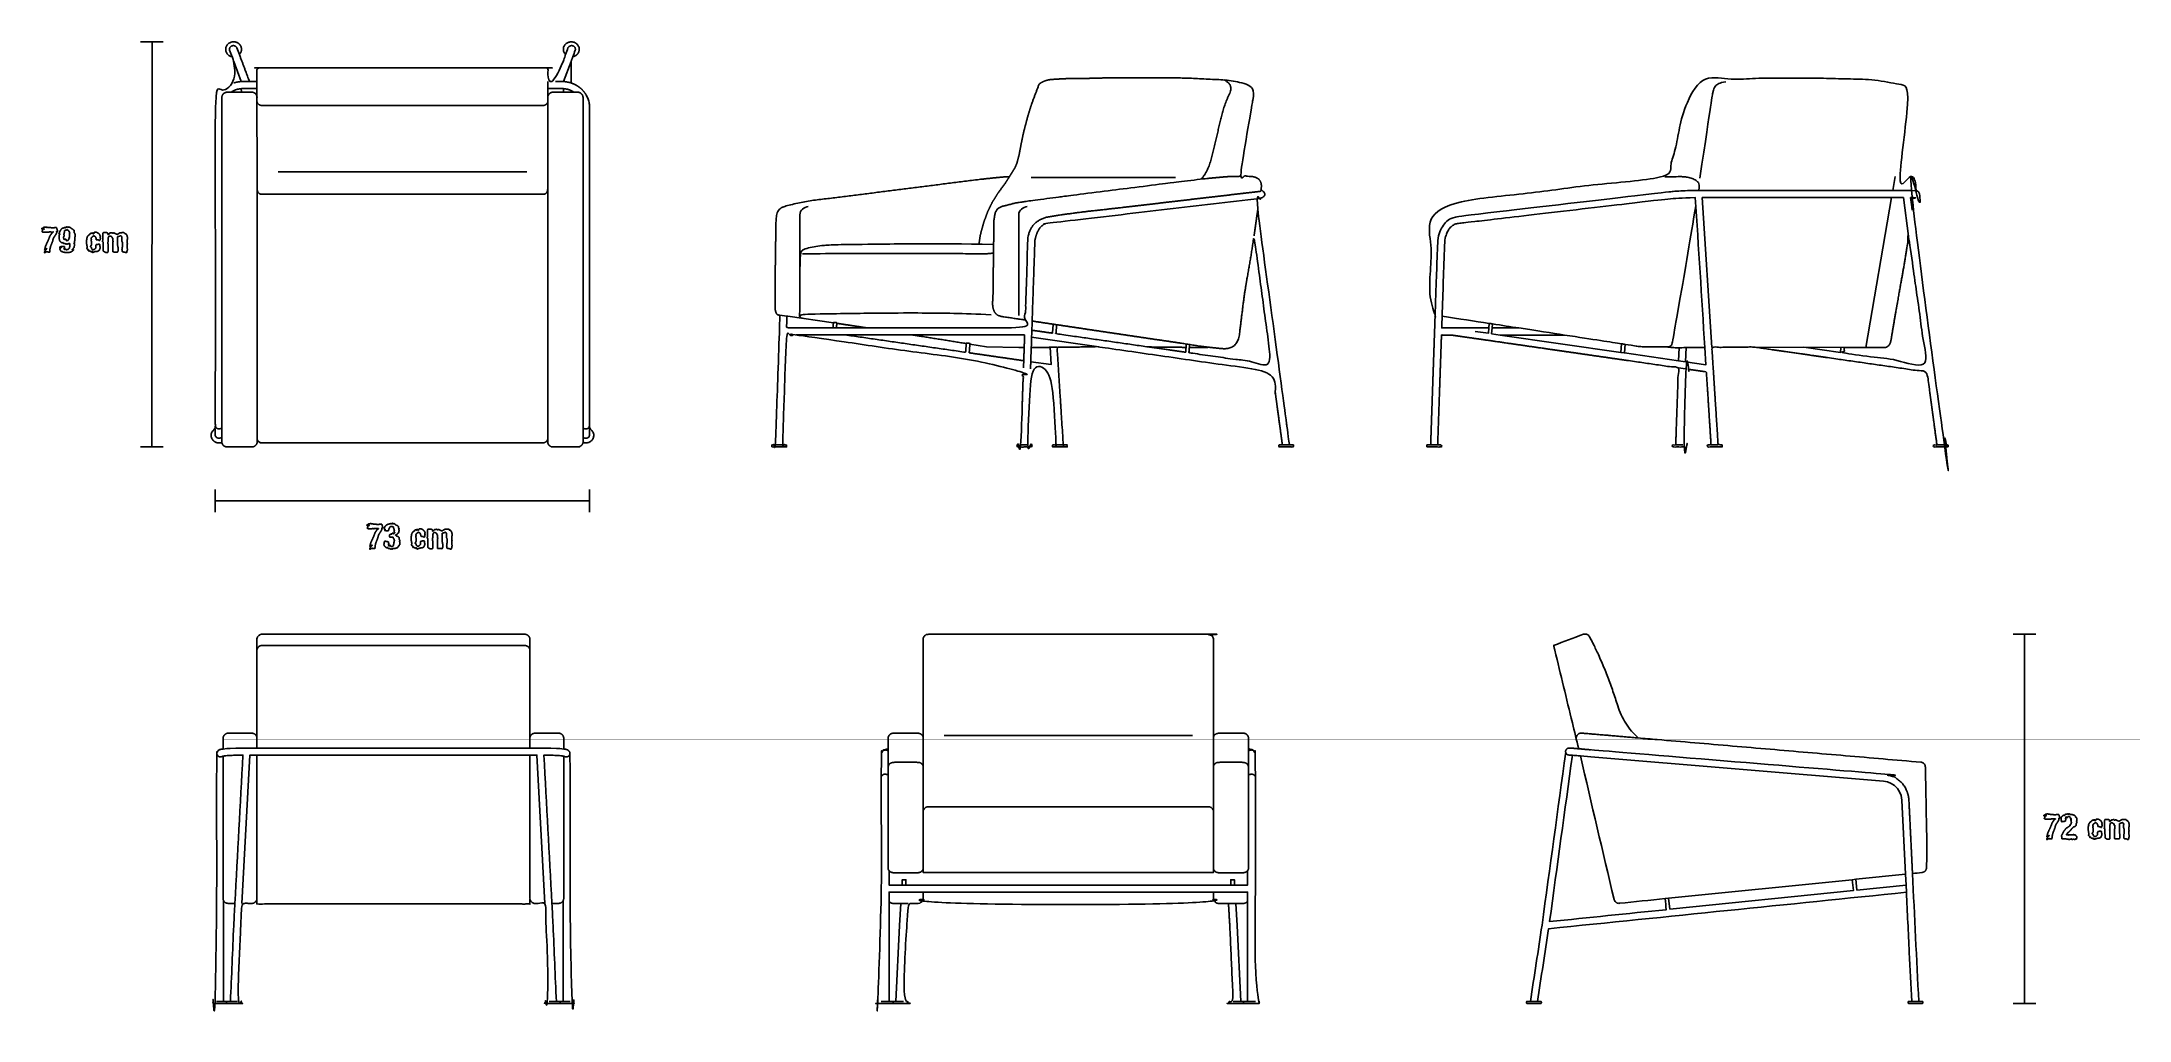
# Model space of a CAD drawing. Header units: millimetres. Extents: x 511 to 4583, y 596 to 2504.
import ezdxf

# ---------------------------------------------------------------- set-up
doc = ezdxf.new("R2010")
doc.units = ezdxf.units.MM
doc.layers.add('Inner', color=7, linetype='Continuous', true_color=0x3f00fe)
doc.layers.add('Outer', color=7, linetype='Continuous', true_color=0xbe00fe)

msp = doc.modelspace()

# ---------------------------------------------------------------- linework, layer by layer
at = {"layer": 'Inner'}
for p, q in [((725.8, 2503.5), (725.7, 1713.5)), ((885.5, 2408.3), (885.5, 2405.2)), ((900.1, 2405.2), (900, 2412.1)), ((1528.5, 2405.2), (1528.5, 2412.1)), ((1543.1, 2408.3), (1543.1, 2405.2)), ((1579.3, 1608.5), (849.3, 1608.6)), ((4378.5, 1348.6), (4378.4, 628.6)), ((930.5, 1145.7), (930.5, 1126.4)), ((1462.8, 1145.7), (1463, 1126.4)), ((2189, 869.5), (2189, 859.4)), ((2837.3, 869.5), (2837.3, 859.4)), ((4042.1, 869.9), (4048.9, 870.6)), ((3677.2, 832.9), (3684, 833.6))]:
    msp.add_line(p, q, dxfattribs=at)
for points in [[(747.7, 2503.5), (703.6, 2503.5)], [(900, 2425.9), (885.3, 2465.3)], [(1528.6, 2425.9), (1543.3, 2465.3)], [(1456.9, 2250.2), (1214.3, 2250.2), (971.6, 2250.2)], [(1214.1, 2250.2), (1214.3, 2250.2), (1214.5, 2250.2)], [(4125.9, 2240.6), (4121.3, 2213.6)], [(2440.5, 2238.9), (2721.9, 2238.9)], [(4152.2, 2124.6), (4142, 2199.9), (3749.8, 2199.9), (3768.4, 1907.7)], [(4118.9, 2199.9), (4068.7, 1907.7)], [(3306.4, 1938.9), (3332.4, 1935.1), (3333.2, 1945.5)], [(3355.4, 1931.8), (3338.7, 1934.2), (3339.7, 1945.5)], [(3597.9, 1896.8), (3591.1, 1897.8)], [(3717.2, 1879.6), (3703.5, 1881.5)], [(3849.8, 1908.4), (4026.9, 1907.4)], [(4020.1, 1907.4), (4019.4, 1897.9), (3947.5, 1907.8)], [(3716.7, 1865.8), (3703.1, 1867.8)], [(747.7, 1713.5), (703.6, 1713.5)], [(1941.9, 1717.4), (1955.7, 1717.4)], [(2420.5, 1717.4), (2434.3, 1717.4)], [(2503.3, 1717.4), (2489.5, 1717.4)], [(2930.7, 1717.4), (2944.5, 1717.4)], [(3219.9, 1717.4), (3233.6, 1717.4)], [(3697.9, 1717.4), (3711.6, 1717.4)], [(3766.8, 1717.4), (3780.6, 1717.4)], [(4207.4, 1717.4), (4221.3, 1717.4)], [(849.3, 1586.5), (849.3, 1630.6)], [(1579.3, 1586.5), (1579.3, 1630.6)], [(4400.5, 1348.6), (4356.4, 1348.6)], [(2796, 1146.7), (2796, 883.8), (2654.7, 883.8), (2513.1, 883.8), (2371.6, 883.8), (2230.3, 883.8), (2230.2, 1146.7)], [(2755.2, 1150.9), (2513.2, 1150.9), (2271.1, 1150.9)], [(864.5, 1124.6), (871.8, 1125.4), (878.3, 1125.8), (889.4, 1126.2), (901.1, 1126.4), (1195.7, 1126.4), (1196.7, 1126.4), (1197.6, 1126.4), (1492.2, 1126.4), (1503.9, 1126.2), (1515.1, 1125.8), (1521.5, 1125.4), (1528.9, 1124.6)], [(1492.1, 823.7), (1476.5, 1112.7), (1197.6, 1112.8), (1196.7, 1112.8), (1195.7, 1112.8), (916.8, 1112.7), (901.2, 823.7)], [(930.5, 1112.7), (930.5, 833.4)], [(1462.8, 1112.7), (1462.8, 833.4)], [(3511.9, 1111.1), (3532.1, 1109.4), (4103.1, 1062.2), (4110.8, 1060.7), (4118.2, 1057.7), (4124.7, 1053.3), (4130.3, 1047.7), (4134.6, 1041.1), (4137.6, 1033.7), (4139.1, 1025.1), (4146.1, 880.5)], [(2230.3, 1004.8), (2230.8, 1006.2), (2231.9, 1007.8), (2233.3, 1009.3), (2234.8, 1010.4), (2237.5, 1011.6), (2238.9, 1012), (2240.3, 1012.2), (2513.1, 1012.2), (2785.9, 1012.2), (2787.3, 1012), (2788.8, 1011.6), (2791.5, 1010.4), (2793, 1009.3), (2794.4, 1007.8), (2795.5, 1006.2), (2796, 1004.8)], [(2163.4, 887.7), (2163.4, 859.4), (2513.1, 859.4), (2862.9, 859.4), (2862.9, 887.7)], [(4147.2, 859), (4147.8, 845.3)], [(2862.9, 828), (2862.9, 845.8), (2513.1, 845.8), (2163.4, 845.8), (2163.4, 828)], [(2229.9, 845.8), (2229.9, 833.3)], [(2796.3, 845.8), (2796.3, 833.3)], [(872, 632.5), (871.8, 632.1), (871.4, 631.2), (871.4, 630.5), (871.4, 629.9), (871.7, 629.2), (872, 628.6)], [(1521.3, 632.5), (1521.6, 632.1), (1521.9, 631.2), (1522, 630.5), (1521.9, 629.9), (1521.6, 629.2), (1521.3, 628.6)], [(2163.4, 632.4), (2148.1, 632.4)], [(2191.5, 632.4), (2176.9, 632.4)], [(2834.8, 632.4), (2849.3, 632.4)], [(2862.9, 632.4), (2878.2, 632.4)], [(4400.4, 628.6), (4356.3, 628.6)]]:
    msp.add_lwpolyline(points, dxfattribs=at)
at = {"layer": 'Inner', "lineweight": -3}
for points in [[(1964.3, 1968.8), (1950.6, 1970.5)], [(2441.5, 1927.4), (2572.5, 1908.6)]]:
    msp.add_lwpolyline(points, dxfattribs=at)
at = {"layer": 'Inner'}
for points, degree, knots in [([(881.9, 2474.5), (880.3, 2478.6), (878.7, 2482.8), (877.2, 2487), (877.1, 2487.3), (876.9, 2488.1), (876.9, 2489.5), (877.1, 2490.7), (877.5, 2491.7), (878, 2492.6), (878.8, 2493.7), (880, 2494.7), (881, 2495.2), (881.5, 2495.4), (882.3, 2495.8), (883.6, 2496.1), (885.3, 2496), (887.1, 2495.7), (888.6, 2494.9), (890, 2493.8), (890.8, 2492.8), (891.2, 2492), (891.4, 2491.6), (893, 2487.3), (894.6, 2483), (896.2, 2478.8)], 3, [0, 0, 0, 0, 1, 1, 1, 1.04279, 1.112235, 1.181679, 1.216401, 1.251123, 1.320568, 1.390012, 1.459457, 1.459457, 1.459457, 1.570568, 1.626123, 1.681679, 1.79279, 1.848346, 1.903901, 1.968441, 1.968441, 1.968441, 2.968441, 2.968441, 2.968441, 2.968441]), ([(1546.7, 2474.5), (1548.3, 2478.6), (1549.8, 2482.8), (1551.4, 2487), (1551.5, 2487.3), (1551.6, 2488.1), (1551.7, 2489.5), (1551.4, 2490.7), (1551.1, 2491.7), (1550.6, 2492.6), (1549.8, 2493.7), (1548.5, 2494.7), (1547.6, 2495.2), (1547.1, 2495.4), (1546.3, 2495.8), (1545, 2496.1), (1543.2, 2496), (1541.5, 2495.7), (1539.9, 2494.9), (1538.6, 2493.8), (1537.8, 2492.8), (1537.3, 2492), (1537.1, 2491.6), (1535.6, 2487.3), (1534, 2483), (1532.4, 2478.8)], 3, [0, 0, 0, 0, 1, 1, 1, 1.04279, 1.112235, 1.181679, 1.216401, 1.251123, 1.320568, 1.390012, 1.459457, 1.459457, 1.459457, 1.570568, 1.626123, 1.681679, 1.79279, 1.848346, 1.903901, 1.968441, 1.968441, 1.968441, 2.968441, 2.968441, 2.968441, 2.968441]), ([(880, 2405.2), (883, 2407.4), (890, 2410.5), (897.5, 2411.9), (901.3, 2412.2), (915.9, 2412.2), (930.5, 2412.2)], 2, [0, 0, 0, 1, 2, 3, 3, 4, 4, 4]), ([(915.9, 2426), (908.5, 2426), (901.1, 2426), (892.9, 2425.7), (885.4, 2423.2)], 2, [0, 0, 0, 1, 1, 1.587025, 1.587025, 1.587025]), ([(930.9, 1728.6), (930.9, 1752.6), (930.9, 1776.7), (930.9, 1800.7), (930.9, 1825.5), (930.9, 1850.2), (930.9, 1875), (930.9, 1899.8), (930.9, 1924.6), (930.9, 1949.4), (930.9, 1974.1), (930.9, 1998.9), (930.9, 2023.7), (930.9, 2048.5), (930.9, 2073.2), (930.9, 2098), (930.9, 2122.8), (930.9, 2147.6), (930.9, 2172.4), (930.9, 2197.1), (930.9, 2221.9), (930.9, 2246.7), (930.8, 2275.8), (930.7, 2304.9), (930.5, 2334), (930.5, 2338.5), (930.5, 2348), (930.5, 2364.3), (930.5, 2376.7), (930.5, 2383.5), (930.5, 2384.9), (930.5, 2386.4), (930.5, 2387.9), (930.5, 2400.6), (930.5, 2413.3), (930.5, 2426)], 3, [0, 0, 0, 0, 0.969876, 0.969876, 0.969876, 1.969876, 1.969876, 1.969876, 2.969876, 2.969876, 2.969876, 3.969876, 3.969876, 3.969876, 4.969876, 4.969876, 4.969876, 5.969876, 5.969876, 5.969876, 6.969876, 6.969876, 6.969876, 7.969876, 7.969876, 7.969876, 8.30321, 8.636543, 8.969876, 8.969876, 8.969876, 13.417753, 13.417753, 13.417753, 52.024999, 52.024999, 52.024999, 52.024999]), ([(1497.7, 1728.6), (1497.7, 1752.6), (1497.7, 1776.7), (1497.7, 1800.7), (1497.7, 1825.5), (1497.7, 1850.2), (1497.7, 1875), (1497.7, 1899.8), (1497.7, 1924.6), (1497.7, 1949.4), (1497.7, 1974.1), (1497.7, 1998.9), (1497.7, 2023.7), (1497.7, 2048.5), (1497.7, 2073.2), (1497.7, 2098), (1497.7, 2122.8), (1497.7, 2147.6), (1497.7, 2172.4), (1497.7, 2197.1), (1497.7, 2221.9), (1497.7, 2246.7), (1497.8, 2275.8), (1497.9, 2304.9), (1498, 2334), (1498, 2338.5), (1498, 2348), (1498, 2364.3), (1498, 2376.7), (1498, 2383.5), (1498, 2384.9), (1498, 2386.4), (1498, 2387.9), (1498, 2400.6), (1498, 2413.3), (1498, 2426)], 3, [0, 0, 0, 0, 0.969876, 0.969876, 0.969876, 1.969876, 1.969876, 1.969876, 2.969876, 2.969876, 2.969876, 3.969876, 3.969876, 3.969876, 4.969876, 4.969876, 4.969876, 5.969876, 5.969876, 5.969876, 6.969876, 6.969876, 6.969876, 7.969876, 7.969876, 7.969876, 8.30321, 8.636543, 8.969876, 8.969876, 8.969876, 13.417753, 13.417753, 13.417753, 52.024999, 52.024999, 52.024999, 52.024999]), ([(1548.6, 2405.2), (1545.5, 2407.4), (1538.6, 2410.5), (1531.1, 2411.9), (1527.3, 2412.2), (1512.7, 2412.2), (1498, 2412.2)], 2, [0, 0, 0, 1, 2, 3, 3, 4, 4, 4]), ([(1512.7, 2426), (1520.1, 2426), (1527.5, 2426), (1535.6, 2425.7), (1543.1, 2423.2)], 2, [0, 0, 0, 1, 1, 1.587025, 1.587025, 1.587025]), ([(1498, 2386.4), (1497.3, 2384.2), (1494.3, 2380.9), (1490, 2379.1), (1487.6, 2379.1), (1350.9, 2379.1), (1214.3, 2379.1), (1077.6, 2379.1), (940.9, 2379.1), (938.6, 2379.1), (934.3, 2380.9), (931.2, 2384.2), (930.5, 2386.4)], 2, [0, 0, 0, 1, 2, 3, 3, 4, 4, 5, 5, 6, 7, 8, 8, 8]), ([(3754.7, 1907.6), (3748.5, 2005), (3742.3, 2102.5), (3736.1, 2199.9), (3707.2, 2198.8), (3686.4, 2197.5), (3630.6, 2191), (3402.8, 2164.4), (3289.3, 2151.1), (3275.4, 2149.5), (3268.9, 2148.7), (3262.6, 2145.7), (3256.6, 2139.8), (3252.1, 2132.8), (3249.1, 2124.4), (3247.3, 2115.4), (3247, 2106.2), (3245.4, 2060.3), (3243.8, 2014.4), (3242.2, 1968.5)], 3, [527.39464, 527.39464, 527.39464, 527.39464, 528.39464, 528.39464, 528.39464, 576.702551, 625.010462, 673.318373, 721.626284, 769.934194, 818.242105, 866.550016, 914.857927, 963.165838, 1011.473749, 1059.78166, 1059.78166, 1059.78166, 1060.638621, 1060.638621, 1060.638621, 1060.638621]), ([(930.9, 2223.3), (930.9, 2218.8), (931.2, 2211.6), (936.4, 2205.9), (940.9, 2206.1), (1077.6, 2206.1), (1214.3, 2206.1), (1350.9, 2206.1), (1487.6, 2206.1), (1492.1, 2205.9), (1497.4, 2211.6), (1497.7, 2218.8), (1497.7, 2223.3)], 2, [0, 0, 0, 1, 2, 3, 3, 4, 4, 5, 5, 6, 7, 8, 8, 8]), ([(4159.3, 2174.9), (4157.6, 2187.4), (4155.9, 2199.9), (4161.1, 2199.6), (4166.3, 2199.4)], 2, [0, 0, 0, 25.744898, 25.744898, 36.377902, 36.377902, 36.377902]), ([(1989.5, 2031.5), (1989.5, 2076.3), (1989.5, 2121), (1989.5, 2165.8), (1989.5, 2176.2), (1997.8, 2181.1), (2006, 2182.1)], 3, [0, 0, 0, 0, 1, 1, 1, 29.849921, 29.849921, 29.849921, 29.849921]), ([(2416.5, 1970.1), (2416.5, 2035.3), (2416.5, 2100.5), (2416.5, 2165.8), (2416.5, 2176.2), (2424.8, 2181.1), (2433, 2182.1)], 3, [0, 0, 0, 0, 199.258436, 199.258436, 199.258436, 228.108357, 228.108357, 228.108357, 228.108357]), ([(3680.3, 1908.7), (3684.3, 1908.9), (3686.7, 1909.4), (3689.9, 1912), (3691, 1914.8), (3693.1, 1926.8), (3705.9, 2000.4), (3734, 2162.1), (3737, 2184.8)], 3, [0, 0, 0, 0, 47.123786, 94.247572, 141.371358, 188.495144, 235.61893, 288.873912, 288.873912, 288.873912, 288.873912]), ([(512.1, 2140.5), (511.8, 2140.2), (511.4, 2140.1), (511.1, 2140), (510.7, 2139.6)], 2, [56, 56, 56, 57, 57, 58, 58, 58]), ([(510.7, 2138.7), (511.1, 2138.3), (511.4, 2138.2), (511.8, 2138.1), (512.1, 2137.8)], 2, [59, 59, 59, 60, 60, 61, 61, 61]), ([(512.6, 2135.5), (512.2, 2134.8), (511.7, 2134.6), (511.2, 2134.3), (511.2, 2133.3)], 2, [63, 63, 63, 64, 64, 65, 65, 65]), ([(511.2, 2133.3), (512.3, 2132.5), (513.5, 2132.3), (514.8, 2132.1), (516.1, 2132.1), (517.6, 2132.1), (519.2, 2132.3), (520.7, 2132.4), (522.2, 2132.4), (522.6, 2132.4), (523, 2132.4), (523.5, 2132.4), (523.9, 2132.3)], 2, [65, 65, 65, 66, 66, 67, 67, 68, 68, 69, 69, 70, 70, 71, 71, 71]), ([(515.3, 2138.3), (514.6, 2138.6), (513.9, 2139.2), (513.1, 2139.8), (512.1, 2140.5)], 2, [54, 54, 54, 55, 55, 56, 56, 56]), ([(518.9, 2142.3), (517.6, 2142.3), (516.2, 2142), (514.8, 2141.7), (513.5, 2141.4)], 2, [49, 49, 49, 50, 50, 51, 51, 51]), ([(513.5, 2141.4), (513.8, 2140), (514.3, 2139.5), (514.8, 2138.9), (515.8, 2138.3)], 2, [51, 51, 51, 52, 52, 53, 53, 53]), ([(520.8, 2142.3), (520.1, 2141.7), (519.5, 2141.7), (518.9, 2141.7), (518.9, 2142.3)], 2, [47, 47, 47, 48, 48, 49, 49, 49]), ([(526.6, 2125.1), (526.4, 2124.3), (525.6, 2122.1), (524.8, 2119.9), (523.8, 2117.5), (522.8, 2115), (521.8, 2112.9), (520.8, 2110.8), (520.3, 2110.2)], 2, [-12, -12, -12, -11, -11, -10, -10, -9, -9, -8, -8, -8]), ([(528, 2141.4), (527.7, 2141.4), (527, 2141.4), (526.3, 2141.3), (525.3, 2141.3), (524, 2141.3), (522.6, 2141.5), (521.2, 2141.7), (520.8, 2142.3)], 2, [43, 43, 43, 44, 44, 45, 45, 46, 46, 47, 47, 47]), ([(523.9, 2132.3), (524.7, 2132.3), (525.1, 2132.6), (525.5, 2132.8), (526.2, 2132.8), (527.1, 2132.8), (528.4, 2132.7), (529.6, 2132.5), (531, 2132.5), (532.6, 2132.5), (533.5, 2132.8)], 2, [71, 71, 71, 72, 72, 73, 73, 74, 74, 75, 75, 76, 76, 76]), ([(530.7, 2130.5), (530.4, 2130.2), (529.8, 2129.5), (529.3, 2128.7), (528.7, 2127.8), (528.1, 2126.9), (527.5, 2126.2), (527, 2125.4), (526.6, 2125.1)], 2, [-16, -16, -16, -15, -15, -14, -14, -13, -13, -12, -12, -12]), ([(530.2, 2140.5), (529.6, 2140.8), (529.1, 2141), (528.7, 2141.1), (528, 2141.4)], 2, [41, 41, 41, 42, 42, 43, 43, 43]), ([(539.8, 2141.4), (537.4, 2141.4), (535, 2141), (532.6, 2140.5), (530.2, 2140.5)], 2, [39, 39, 39, 40, 40, 41, 41, 41]), ([(533, 2132.4), (532.6, 2132), (532.1, 2131.7), (531.5, 2131.3), (531.1, 2131), (530.7, 2130.6), (530.7, 2130.5)], 2, [-19, -19, -19, -18, -18, -17, -17, -16, -16, -16]), ([(531.6, 2113.8), (532, 2114.8), (532.3, 2115.8), (532.6, 2116.8), (532.6, 2117.9)], 2, [21, 21, 21, 22, 22, 23, 23, 23]), ([(532.6, 2117.9), (533.3, 2120.2), (534.5, 2122.2), (535.8, 2124.3), (537, 2126), (538.2, 2127.8), (539, 2129.3), (539.9, 2130.8), (539.9, 2132), (539.9, 2132.6), (539.8, 2132.8)], 2, [23, 23, 23, 24, 24, 25, 25, 26, 26, 27, 27, 28, 28, 28]), ([(540.3, 2138.8), (540.2, 2139.3), (540.1, 2139.8), (539.9, 2140.2), (539.8, 2140.5)], 2, [36, 36, 36, 37, 37, 38, 38, 38]), ([(539.9, 2134.1), (540.4, 2134.2), (540.9, 2134.2), (541.3, 2134.2), (541.6, 2134.2)], 2, [29, 29, 29, 30, 30, 31, 31, 31]), ([(541.7, 2134.1), (541.7, 2134.2), (541.5, 2134.8), (541.3, 2135.5), (541, 2136.5)], 2, [33, 33, 33, 34, 34, 35, 35, 35]), ([(544, 2129.9), (544.6, 2129.5), (545.1, 2129.4), (545.5, 2129.3), (546.2, 2129)], 2, [118, 118, 118, 119, 119, 120, 120, 120]), ([(546.2, 2129), (545.9, 2128), (545.3, 2127.5), (544.7, 2127), (544.4, 2126.3)], 2, [120, 120, 120, 121, 121, 122, 122, 122]), ([(544.4, 2126.3), (544.4, 2125.6), (544.5, 2123.7), (544.6, 2121.7), (544.8, 2119.7), (545.1, 2117.7), (545.6, 2116.1), (546, 2114.5), (546.7, 2114.5)], 2, [122, 122, 122, 123, 123, 124, 124, 125, 125, 126, 126, 126]), ([(552.6, 2140.8), (551.3, 2140.2), (550.1, 2139.1), (548.8, 2137.9), (547.7, 2136.5), (546.7, 2135.1), (546, 2133.7), (545.3, 2132.3), (545.3, 2131.2)], 2, [113, 113, 113, 114, 114, 115, 115, 116, 116, 117, 117, 117]), ([(554.4, 2140.3), (553.6, 2140.3), (553.3, 2140.5), (552.9, 2140.8), (552.6, 2140.8)], 2, [111, 111, 111, 112, 112, 113, 113, 113]), ([(554.8, 2125.8), (554.1, 2124.7), (553.7, 2123.8), (553.4, 2122.9), (553.4, 2122), (553.4, 2121.2), (553.6, 2120.3), (553.7, 2119.4), (553.9, 2118.1)], 2, [92, 92, 92, 93, 93, 94, 94, 95, 95, 96, 96, 96]), ([(555.3, 2135.3), (555.3, 2133.6), (554.8, 2131.7), (554.3, 2129.8), (553.9, 2128.1)], 2, [87, 87, 87, 88, 88, 89, 89, 89]), ([(553.9, 2128.1), (553.9, 2127.4), (554, 2127.2), (554.1, 2127), (554.4, 2126.3)], 2, [89, 89, 89, 90, 90, 91, 91, 91]), ([(556.2, 2141.7), (555.1, 2141.7), (554.8, 2141.5), (554.4, 2141.3), (554.4, 2140.3)], 2, [109, 109, 109, 110, 110, 111, 111, 111]), ([(554.4, 2118.9), (554.5, 2118.9), (554.6, 2119.2), (554.7, 2119.6), (554.8, 2119.6)], 2, [98, 98, 98, 99, 99, 100, 100, 100]), ([(562.5, 2136.3), (561.1, 2136.6), (559.9, 2136.6), (558.8, 2136.6), (557.7, 2136.3), (556.6, 2136), (555.3, 2135.3)], 2, [84, 84, 84, 85, 85, 86, 86, 87, 87, 87]), ([(556.9, 2141.2), (556.8, 2141.3), (556.6, 2141.3), (556.2, 2141.3), (556.2, 2141.7)], 2, [107, 107, 107, 108, 108, 109, 109, 109]), ([(559.4, 2142.6), (558.3, 2142.3), (558.1, 2142), (557.9, 2141.8), (557.5, 2140.8)], 2, [104, 104, 104, 105, 105, 106, 106, 106]), ([(558, 2118.1), (558, 2117.8), (558.2, 2117.5), (558.4, 2117.1), (558.4, 2116.8)], 2, [108, 108, 108, 109, 109, 110, 110, 110]), ([(561.1, 2142.6), (560.8, 2141.9), (560.7, 2141.7), (560.6, 2141.6), (560.3, 2141.3)], 2, [100, 100, 100, 101, 101, 102, 102, 102]), ([(562.9, 2141.7), (562.6, 2141.7), (562.5, 2141.8), (562.4, 2141.9), (562.1, 2142.6)], 2, [97, 97, 97, 98, 98, 99, 99, 99]), ([(563.9, 2134.4), (563.5, 2134.8), (563.2, 2134.9), (562.9, 2135), (562.5, 2135.3)], 2, [81, 81, 81, 82, 82, 83, 83, 83]), ([(569.3, 2138.9), (569.1, 2139.2), (568.5, 2139.7), (568, 2140.2), (567.4, 2140.8), (566.7, 2141.3), (565.9, 2141.7), (565.1, 2142.1), (564.4, 2142.1), (563.5, 2142.1), (563, 2141.7)], 2, [91, 91, 91, 92, 92, 93, 93, 94, 94, 95, 95, 96, 96, 96]), ([(563.5, 2117.7), (563.5, 2118.7), (563.7, 2119.4), (564, 2120.1), (564.4, 2120.8)], 2, [66, 66, 66, 67, 67, 68, 68, 68]), ([(565.2, 2130.8), (564.9, 2131.8), (564.6, 2132.6), (564.2, 2133.4), (563.9, 2134.4)], 2, [79, 79, 79, 80, 80, 81, 81, 81]), ([(564.8, 2120.8), (564.8, 2121.1), (564.7, 2121.1), (564.6, 2121.1), (564.6, 2121.1), (564.5, 2121), (564.4, 2121), (564.4, 2121), (564.4, 2121.3), (564.4, 2122), (564.6, 2122.6), (564.9, 2123.3), (565.2, 2124)], 2, [69, 69, 69, 70, 70, 71, 71, 72, 72, 73, 73, 74, 74, 75, 75, 75]), ([(565.2, 2124), (564.9, 2124.5), (564.8, 2125.1), (564.6, 2125.7), (564.6, 2126.3), (564.6, 2127.4), (564.9, 2128.6), (565.2, 2129.7), (565.2, 2130.8)], 2, [75, 75, 75, 76, 76, 77, 77, 78, 78, 79, 79, 79]), ([(572.9, 2136.3), (572.3, 2137.3), (571.6, 2137.8), (571, 2138.3), (569.3, 2138.9)], 2, [89, 89, 89, 90, 90, 91, 91, 91]), ([(575.2, 2130.3), (574.3, 2130.7), (574.1, 2131.4), (573.8, 2132.2), (573.8, 2133), (573.8, 2133.5), (573.9, 2134), (573.9, 2134.4), (573.9, 2134.8), (573.9, 2135.5), (573.7, 2135.9), (573.6, 2136.3), (572.9, 2136.3)], 2, [83, 83, 83, 84, 84, 85, 85, 86, 86, 87, 87, 88, 88, 89, 89, 89]), ([(576.2, 2128.1), (575.4, 2128.8), (575.3, 2129.2), (575.2, 2129.7), (575.2, 2130.3)], 2, [81, 81, 81, 82, 82, 83, 83, 83]), ([(575.2, 2123.1), (575.5, 2123.1), (575.7, 2123.1), (575.8, 2123.2), (576.2, 2123.5)], 2, [76, 76, 76, 77, 77, 78, 78, 78]), ([(576.2, 2123.5), (575.9, 2124.2), (575.9, 2124.9), (575.9, 2125.6), (576, 2126.4), (576.2, 2127.1), (576.2, 2128.1)], 2, [78, 78, 78, 79, 79, 80, 80, 81, 81, 81]), ([(599, 2119.2), (598.7, 2118.5), (598.4, 2117.7), (598, 2117), (597.7, 2116)], 2, [86, 86, 86, 87, 87, 88, 88, 88]), ([(598.6, 2119.6), (598.7, 2119.6), (598.8, 2119.5), (599, 2119.3), (599, 2119.2)], 2, [84, 84, 84, 85, 85, 86, 86, 86]), ([(604.5, 2127.7), (603.4, 2127.5), (602.5, 2126.9), (601.6, 2126.2), (600.9, 2125.3), (600.2, 2124.3), (599.7, 2123.3), (599.2, 2122.2), (599, 2121.4)], 2, [78, 78, 78, 79, 79, 80, 80, 81, 81, 82, 82, 82]), ([(604.9, 2129.5), (604.9, 2129.2), (604.7, 2128.6), (604.5, 2128), (604.5, 2127.7)], 2, [76, 76, 76, 77, 77, 78, 78, 78]), ([(608.5, 2130.4), (608.3, 2130.5), (607.9, 2130.5), (607.5, 2130.5), (606.6, 2130.1)], 2, [72, 72, 72, 73, 73, 74, 74, 74]), ([(607.1, 2116.4), (607.1, 2117.1), (607.4, 2117.7), (607.6, 2118.3), (607.6, 2118.7)], 2, [34, 34, 34, 35, 35, 36, 36, 36]), ([(607.6, 2118.7), (607.2, 2119.4), (607.2, 2120), (607.2, 2120.7), (607.6, 2121.3), (607.9, 2122), (608.5, 2122.5), (609, 2123), (609.6, 2123.5), (610.2, 2124), (610.7, 2124.5)], 2, [36, 36, 36, 37, 37, 38, 38, 39, 39, 40, 40, 41, 41, 41]), ([(609, 2129), (609, 2129.4), (608.7, 2129.7), (608.5, 2130.1), (608.5, 2130.4)], 2, [70, 70, 70, 71, 71, 72, 72, 72]), ([(611.2, 2130.8), (610.2, 2130.8), (609.7, 2130.4), (609.3, 2130.1), (609, 2129)], 2, [68, 68, 68, 69, 69, 70, 70, 70]), ([(610.7, 2124.5), (611.2, 2124.8), (611.7, 2124.8), (612.1, 2124.9), (612.5, 2124.9), (613.7, 2124.9), (614.5, 2124.2), (615.3, 2123.5), (615.8, 2122.5), (616.3, 2121.5), (616.6, 2120.2), (616.9, 2119), (617, 2117.8)], 2, [41, 41, 41, 42, 42, 43, 43, 44, 44, 45, 45, 46, 46, 47, 47, 47]), ([(613.9, 2132.2), (613.2, 2131.5), (612.8, 2130.8), (612.4, 2130.1), (612.1, 2129)], 2, [64, 64, 64, 65, 65, 66, 66, 66]), ([(617, 2117.8), (617.5, 2117.5), (618.3, 2117.5), (619.1, 2117.5), (619.9, 2117.4), (620.7, 2117.4), (621.4, 2117.1), (622.1, 2116.8), (622.5, 2116)], 2, [47, 47, 47, 48, 48, 49, 49, 50, 50, 51, 51, 51]), ([(624.7, 2125), (624.3, 2126.3), (623.9, 2127.1), (623.4, 2128), (622.9, 2128.7), (622.3, 2129.3), (621.6, 2129.8), (621, 2130.3), (620.1, 2130.8)], 2, [58, 58, 58, 59, 59, 60, 60, 61, 61, 62, 62, 62]), ([(623.8, 2116), (624.3, 2117), (624.7, 2118.1), (625.1, 2119.3), (625.1, 2120.5), (625.1, 2121.5), (624.7, 2122.3)], 2, [52, 52, 52, 53, 53, 54, 54, 55, 55, 55]), ([(624.7, 2122.3), (624.7, 2123), (625, 2123.6), (625.3, 2124.3), (625.6, 2125)], 2, [55, 55, 55, 56, 56, 57, 57, 57]), ([(630.3, 2131.2), (629.6, 2127.1), (629.7, 2122.6), (629.8, 2118.1), (629.4, 2113.6)], 2, [108, 108, 108, 109, 109, 110, 110, 110]), ([(635.3, 2131.6), (634.1, 2131.6), (633.1, 2131.6), (632, 2131.5), (630.3, 2131.2)], 2, [106, 106, 106, 107, 107, 108, 108, 108]), ([(641.1, 2128), (640.7, 2128), (640.4, 2127.8), (640.1, 2127.6), (639.8, 2127.6)], 2, [101, 101, 101, 102, 102, 103, 103, 103]), ([(639.8, 2110.9), (639.9, 2112.1), (640, 2113.8), (640, 2115.5), (640.1, 2117.2), (640.2, 2119), (640.4, 2120.7), (640.6, 2122.4), (641.1, 2123.5)], 2, [8, 8, 8, 9, 9, 10, 10, 11, 11, 12, 12, 12]), ([(643.8, 2130.8), (643.1, 2130.1), (642.7, 2129.3), (642.3, 2128.5), (641.6, 2128.5), (641.2, 2128.5), (641.2, 2128.2)], 2, [97, 97, 97, 98, 98, 99, 99, 100, 100, 100]), ([(641.6, 2124.4), (642.6, 2124.8), (643.7, 2124.8), (644.6, 2124.8), (645.4, 2124.5), (646.1, 2124.3), (646.5, 2124)], 2, [14, 14, 14, 15, 15, 16, 16, 17, 17, 17]), ([(648.8, 2131.2), (647.4, 2131.2), (646.1, 2131), (644.8, 2130.8), (643.8, 2130.8)], 2, [95, 95, 95, 96, 96, 97, 97, 97]), ([(646.5, 2123.1), (646.9, 2123.1), (647.3, 2123), (647.6, 2123), (648.3, 2122.6)], 2, [18, 18, 18, 19, 19, 20, 20, 20]), ([(651, 2131.2), (651, 2130.8), (650.8, 2130.7), (650.6, 2130.6), (650.6, 2130.3)], 2, [91, 91, 91, 92, 92, 93, 93, 93]), ([(658.2, 2128), (657.9, 2128), (657, 2128.4), (656.1, 2128.7), (655, 2129.2), (654, 2129.7), (653.1, 2130.1), (652.2, 2130.5), (651.9, 2130.8)], 2, [86, 86, 86, 87, 87, 88, 88, 89, 89, 90, 90, 90]), ([(663.6, 2131.2), (662.2, 2130.5), (660.9, 2129.6), (659.6, 2128.7), (658.2, 2128)], 2, [84, 84, 84, 85, 85, 86, 86, 86]), ([(658.7, 2123.5), (660.4, 2123.9), (662.1, 2124.4), (663.7, 2125), (665.4, 2125.4)], 2, [39, 39, 39, 40, 40, 41, 41, 41]), ([(672.2, 2131.2), (670.8, 2131.4), (669.3, 2131.4), (667.9, 2131.4), (666.4, 2131.3), (665, 2131.2), (663.6, 2131.2)], 2, [81, 81, 81, 82, 82, 83, 83, 84, 84, 84]), ([(665.4, 2125.4), (665.4, 2125), (665.5, 2124.7), (665.5, 2124.3), (665.9, 2124)], 2, [41, 41, 41, 42, 42, 43, 43, 43]), ([(665.9, 2124), (666.2, 2124), (666.4, 2123.8), (666.5, 2123.5), (667.2, 2123.5)], 2, [43, 43, 43, 44, 44, 45, 45, 45]), ([(667.2, 2123.5), (667.2, 2122.6), (667.1, 2121), (667, 2119.4), (667, 2117.6), (667, 2115.9), (667.2, 2114.5), (667.4, 2113.1), (668.1, 2112.7)], 2, [45, 45, 45, 46, 46, 47, 47, 48, 48, 49, 49, 49]), ([(675.3, 2128.9), (674.3, 2129.3), (673.6, 2129.4), (672.9, 2129.5), (672.2, 2129.9)], 2, [78, 78, 78, 79, 79, 80, 80, 80]), ([(676.7, 2126.7), (676, 2127), (675.7, 2127.5), (675.3, 2128), (675.3, 2128.9)], 2, [76, 76, 76, 77, 77, 78, 78, 78]), ([(678.1, 2120.4), (677.9, 2121.7), (677.8, 2122.5), (677.7, 2123.3), (677.5, 2123.9), (677.4, 2124.5), (677.2, 2125.1), (677, 2125.6), (676.7, 2126.7)], 2, [72, 72, 72, 73, 73, 74, 74, 75, 75, 76, 76, 76]), ([(677.6, 2110), (677.2, 2111.4), (677.2, 2113.2), (677.2, 2115), (677.5, 2116.8), (677.8, 2118.7), (678.1, 2120.4)], 2, [69, 69, 69, 70, 70, 71, 71, 72, 72, 72]), ([(518.9, 2106.9), (517.9, 2104.6), (517.4, 2102.2), (516.9, 2099.8), (516.2, 2097.4)], 2, [-4, -4, -4, -3, -3, -2, -2, -2]), ([(516.2, 2097.4), (517.6, 2097.4), (518.4, 2098.1), (519.3, 2098.9), (520.3, 2100.6)], 2, [-2, -2, -2, -1, -1, 0, 0, 0]), ([(516.7, 2094.7), (516.3, 2093.9), (516.3, 2093.3), (516.2, 2092.8), (516.2, 2092.4)], 2, [3, 3, 3, 4, 4, 5, 5, 5]), ([(520.8, 2100.1), (519.7, 2098.8), (518.5, 2097.4), (517.4, 2096), (516.7, 2094.7)], 2, [1, 1, 1, 2, 2, 3, 3, 3]), ([(517.1, 2092), (517.4, 2092.7), (517.8, 2093.1), (518.1, 2093.4), (518.4, 2093.8)], 2, [6, 6, 6, 7, 7, 8, 8, 8]), ([(520.3, 2110.2), (520.1, 2109.9), (520, 2109.4), (519.9, 2108.9), (519.7, 2108.4), (519.6, 2107.8), (519.4, 2107.4), (519.3, 2106.9), (518.9, 2106.9)], 2, [-8, -8, -8, -7, -7, -6, -6, -5, -5, -4, -4, -4]), ([(520.8, 2093.8), (520.8, 2093.9), (520.9, 2093.9), (520.9, 2094), (521, 2094.1)], 2, [9, 9, 9, 10, 10, 11, 11, 11]), ([(521, 2094.1), (521, 2094.2), (521.1, 2094.4), (521.2, 2094.5), (521.2, 2094.7)], 2, [11, 11, 11, 12, 12, 13, 13, 13]), ([(521.2, 2094.7), (521.4, 2094.1), (522, 2093.9), (522.6, 2093.7), (523.4, 2093.6), (524.1, 2093.6), (524.9, 2093.5), (525.6, 2093.5), (526.2, 2093.3)], 2, [13, 13, 13, 14, 14, 15, 15, 16, 16, 17, 17, 17]), ([(526.2, 2093.3), (526.4, 2096.7), (526.8, 2099.4), (527.3, 2102), (528, 2104.4), (528.7, 2106.7), (529.7, 2109), (530.6, 2111.2), (531.6, 2113.8)], 2, [17, 17, 17, 18, 18, 19, 19, 20, 20, 21, 21, 21]), ([(546.2, 2100.4), (545.9, 2100.4), (545.9, 2099.9), (545.9, 2099.6), (546, 2099.2), (546.1, 2098.8), (546.2, 2098.6)], 2, [38, 38, 38, 39, 39, 40, 40, 41, 41, 41]), ([(546.2, 2103.6), (546.1, 2102.9), (546.1, 2102.9), (546.1, 2102.3), (546.3, 2102.1), (546.5, 2101.8), (546.8, 2101.7), (547.1, 2101.6), (547.3, 2101.5), (547.6, 2101.5), (547.6, 2101.4)], 2, [30, 30, 30, 31, 31, 32, 32, 33, 33, 34, 34, 35, 35, 35]), ([(547.2, 2101.2), (547.1, 2101.1), (546.8, 2100.9), (546.5, 2100.7), (546.2, 2100.4)], 2, [36, 36, 36, 37, 37, 38, 38, 38]), ([(546.2, 2098.6), (547.4, 2096.5), (548.2, 2095.5), (549.1, 2094.5), (550.4, 2094.5), (551, 2094.5), (551.2, 2094.5)], 2, [41, 41, 41, 42, 42, 43, 43, 44, 44, 44]), ([(546.7, 2114.5), (547.4, 2113.1), (548.5, 2112.4), (549.6, 2111.7), (551.7, 2111.3)], 2, [126, 126, 126, 127, 127, 128, 128, 128]), ([(548.8, 2102.8), (548.8, 2102.6), (548.8, 2102.5), (548.9, 2102.4), (548.9, 2102.4), (548.9, 2102.3), (548.9, 2102.2)], 2, [26, 26, 26, 27, 27, 28, 28, 29, 29, 29]), ([(551.2, 2094.5), (551.7, 2093.7), (552.7, 2093.4), (553.8, 2093.1), (554.9, 2093), (556, 2093), (556.9, 2093), (557.8, 2093), (558, 2092.7)], 2, [44, 44, 44, 45, 45, 46, 46, 47, 47, 48, 48, 48]), ([(552.1, 2112.2), (552.6, 2110.8), (553.2, 2110.5), (553.8, 2110.1), (554.5, 2110.1), (555.3, 2110), (556.1, 2109.9), (557, 2109.9), (558, 2109.1)], 2, [130, 130, 130, 131, 131, 132, 132, 133, 133, 134, 134, 134]), ([(553.9, 2100), (554.3, 2100.3), (554.5, 2100.4), (554.8, 2100.5), (554.8, 2100.9)], 2, [15, 15, 15, 16, 16, 17, 17, 17]), ([(556.2, 2099), (555.8, 2098.7), (555.5, 2098.6), (555.1, 2098.5), (554.8, 2098.1)], 2, [10, 10, 10, 11, 11, 12, 12, 12]), ([(559.4, 2098.1), (558.3, 2098.1), (557.6, 2098.7), (556.8, 2099.2), (556.2, 2100)], 2, [7, 7, 7, 8, 8, 9, 9, 9]), ([(558, 2109.1), (558.7, 2109.1), (559.5, 2109.3), (560.3, 2109.6), (560.3, 2109.9)], 2, [-6, -6, -6, -5, -5, -4, -4, -4]), ([(558, 2092.7), (559.2, 2092.6), (559.9, 2092.6), (560.7, 2092.6), (561.3, 2092.6), (562, 2092.6), (562.4, 2092.6), (562.9, 2092.6), (563.4, 2092.7), (563.9, 2092.8), (564.6, 2092.9), (565.2, 2093), (566.1, 2093.2)], 2, [48, 48, 48, 49, 49, 50, 50, 51, 51, 52, 52, 53, 53, 54, 54, 54]), ([(558.4, 2116.8), (558.8, 2116.4), (558.9, 2116.1), (559, 2115.7), (559.4, 2115.4)], 2, [110, 110, 110, 111, 111, 112, 112, 112]), ([(559.4, 2115.4), (559.7, 2115.5), (559.9, 2115.7), (560.1, 2115.9), (560.4, 2116), (560.6, 2116.2), (561, 2116.2), (561.3, 2116.3), (562.1, 2116.3)], 2, [58, 58, 58, 59, 59, 60, 60, 61, 61, 62, 62, 62]), ([(564.8, 2101.4), (563.9, 2100.3), (563.4, 2099.8), (562.9, 2099.2), (562.4, 2098.9), (561.9, 2098.6), (561.2, 2098.5), (560.5, 2098.4), (559.4, 2098.1)], 2, [3, 3, 3, 4, 4, 5, 5, 6, 6, 7, 7, 7]), ([(560.3, 2109.9), (560.6, 2109.6), (561, 2109.3), (561.3, 2109.1), (562.1, 2109.1)], 2, [-4, -4, -4, -3, -3, -2, -2, -2]), ([(562.1, 2109.1), (562.1, 2109.4), (562.6, 2109.7), (563.1, 2110.1), (563.5, 2110.4)], 2, [-2, -2, -2, -1, -1, 0, 0, 0]), ([(565.7, 2110.4), (565.7, 2108), (565.4, 2105.7), (565.2, 2103.3), (564.8, 2101.4)], 2, [1, 1, 1, 2, 2, 3, 3, 3]), ([(566.1, 2093.2), (566.8, 2093.2), (567.9, 2093.8), (569, 2094.5), (570.1, 2095.3), (571.2, 2096.1), (572, 2096.8), (572.8, 2097.5), (572.9, 2097.7)], 2, [54, 54, 54, 55, 55, 56, 56, 57, 57, 58, 58, 58]), ([(569.8, 2098.1), (570.1, 2098.4), (570.7, 2098.9), (571.2, 2099.5), (571.8, 2100.2), (572.3, 2100.8), (572.8, 2101.3), (573.2, 2101.8), (573.4, 2101.8)], 2, [61, 61, 61, 62, 62, 63, 63, 64, 64, 65, 65, 65]), ([(572.9, 2097.7), (572.9, 2098.3), (572.1, 2098.3), (571.7, 2098.3), (571.1, 2098.2), (570.6, 2098.1), (569.8, 2098.1)], 2, [58, 58, 58, 59, 59, 60, 60, 61, 61, 61]), ([(573.4, 2110.4), (573.4, 2110.8), (573.7, 2111.1), (573.9, 2111.4), (573.9, 2111.7)], 2, [70, 70, 70, 71, 71, 72, 72, 72]), ([(573.4, 2101.8), (573.8, 2102.6), (573.9, 2103.3), (574.1, 2104), (574.2, 2104.9), (574.4, 2105.8), (574.5, 2107.1), (574.6, 2108.4), (574.8, 2110.4)], 2, [65, 65, 65, 66, 66, 67, 67, 68, 68, 69, 69, 69]), ([(598.1, 2116), (598, 2115.3), (598, 2114.7), (598, 2114.1), (598, 2113.5), (598, 2110.8), (598.5, 2108.3), (598.9, 2105.8), (599.5, 2102.9)], 2, [89, 89, 89, 90, 90, 91, 91, 92, 92, 93, 93, 93]), ([(599.5, 2102.9), (598.9, 2101.9), (598.9, 2100.9), (598.9, 2098.9), (601.7, 2098.4)], 2, [93, 93, 93, 94, 94, 95, 95, 95]), ([(601.3, 2096.2), (601.5, 2096), (601.9, 2096), (602.2, 2096), (602.8, 2096.1), (603.3, 2096.2), (604, 2096.2)], 2, [96, 96, 96, 97, 97, 98, 98, 99, 99, 99]), ([(607.6, 2102.5), (606.9, 2102.5), (606.3, 2103.3), (605.8, 2104), (605.8, 2104.8)], 2, [24, 24, 24, 25, 25, 26, 26, 26]), ([(605.8, 2095.3), (606.4, 2094.6), (606.7, 2094.3), (607.1, 2093.9), (608, 2093.9)], 2, [101, 101, 101, 102, 102, 103, 103, 103]), ([(606.2, 2104.8), (606.2, 2105.1), (606.3, 2105.4), (606.4, 2105.7), (606.7, 2106.1)], 2, [27, 27, 27, 28, 28, 29, 29, 29]), ([(607.1, 2106.1), (607.5, 2107), (607.6, 2108.3), (607.8, 2109.7), (607.8, 2111), (607.8, 2112.4), (607.6, 2113.8), (607.5, 2115.3), (607.1, 2116.4)], 2, [30, 30, 30, 31, 31, 32, 32, 33, 33, 34, 34, 34]), ([(608.5, 2099.3), (608.1, 2100.3), (607.9, 2101), (607.6, 2101.8), (607.6, 2102.5)], 2, [22, 22, 22, 23, 23, 24, 24, 24]), ([(608, 2094.1), (608, 2094.4), (608.1, 2094.7), (608.3, 2094.9), (609, 2095.3)], 2, [104, 104, 104, 105, 105, 106, 106, 106]), ([(609, 2094.8), (608.6, 2094.5), (608.6, 2094.3), (608.5, 2094.2), (608.5, 2093.5)], 2, [107, 107, 107, 108, 108, 109, 109, 109]), ([(608.5, 2093.5), (608.8, 2093.5), (609.4, 2093.2), (609.9, 2092.9), (610.3, 2092.6)], 2, [109, 109, 109, 110, 110, 111, 111, 111]), ([(609.8, 2098), (609.5, 2098.4), (609.4, 2098.6), (609.3, 2098.9), (609, 2098.9)], 2, [18, 18, 18, 19, 19, 20, 20, 20]), ([(616.1, 2101.6), (614.8, 2099.9), (613.5, 2098.9), (612.2, 2098), (609.8, 2098)], 2, [16, 16, 16, 17, 17, 18, 18, 18]), ([(610.3, 2092.6), (611.3, 2093.3), (612.3, 2093.7), (613.4, 2094.1), (614.8, 2094.4)], 2, [-5, -5, -5, -4, -4, -3, -3, -3]), ([(614.8, 2094.4), (615.5, 2094.7), (616.3, 2094.7), (617.1, 2094.8), (618, 2094.8)], 2, [-3, -3, -3, -2, -2, -1, -1, -1]), ([(616.6, 2107.4), (616.3, 2106.1), (616.2, 2104.7), (616.1, 2103.3), (616.1, 2101.6)], 2, [14, 14, 14, 15, 15, 16, 16, 16]), ([(624.2, 2104.8), (624.2, 2107.2), (623.8, 2108), (623.4, 2108.8), (622.4, 2108.8), (621.6, 2108.8), (620.6, 2108.5), (619.6, 2108.2), (618.2, 2108.2), (618, 2108.2), (617.9, 2108.3), (617.7, 2108.3), (617.5, 2108.3)], 2, [7, 7, 7, 8, 8, 9, 9, 10, 10, 11, 11, 12, 12, 13, 13, 13]), ([(618.9, 2094.8), (619.3, 2095), (620, 2095.3), (620.6, 2095.6), (621.2, 2095.9), (621.8, 2096.2), (622.3, 2096.4), (622.7, 2096.6), (622.9, 2096.6)], 2, [0, 0, 0, 1, 1, 2, 2, 3, 3, 4, 4, 4]), ([(622.9, 2096.6), (623.2, 2097.9), (623.9, 2099.5), (624.7, 2101.1), (624.7, 2102.9), (624.7, 2103.8), (624.2, 2104.8)], 2, [4, 4, 4, 5, 5, 6, 6, 7, 7, 7]), ([(629.4, 2113.6), (629.8, 2113.6), (629.9, 2113.6), (630, 2113.5), (630.3, 2113.2)], 2, [110, 110, 110, 111, 111, 112, 112, 112]), ([(630.3, 2113.2), (630.7, 2108.8), (630.7, 2104.5), (630.8, 2100.1), (630.8, 2095.6)], 2, [112, 112, 112, 113, 113, 114, 114, 114]), ([(630.8, 2095.6), (632.2, 2094.6), (633.2, 2093.9), (634.3, 2093.2), (635.7, 2092.9)], 2, [114, 114, 114, 115, 115, 116, 116, 116]), ([(639.3, 2092.9), (639.9, 2093.7), (640.1, 2095.1), (640.3, 2096.4), (640.3, 2097.9), (640.3, 2098.8), (640.2, 2099.5), (640.2, 2100.3), (640.2, 2101)], 2, [0, 0, 0, 1, 1, 2, 2, 3, 3, 4, 4, 4]), ([(640.2, 2101), (640.1, 2101.5), (640, 2103), (640, 2104.5), (640, 2106.1), (640, 2107.8), (640, 2109.2), (639.9, 2110.6), (639.8, 2110.9)], 2, [4, 4, 4, 5, 5, 6, 6, 7, 7, 8, 8, 8]), ([(649.2, 2098.4), (649.2, 2097.3), (649.3, 2096.3), (649.3, 2095.2), (649.7, 2093.9)], 2, [30, 30, 30, 31, 31, 32, 32, 32]), ([(649.7, 2093.9), (651.7, 2093.5), (653.9, 2093.6), (656.2, 2093.7), (658.2, 2093.4)], 2, [32, 32, 32, 33, 33, 34, 34, 34]), ([(658.2, 2093.4), (659.2, 2094.3), (659.5, 2095.8), (659.8, 2097.2), (659.8, 2098.9), (659.8, 2100.9), (659.5, 2103), (659.1, 2105), (658.7, 2106.4)], 2, [34, 34, 34, 35, 35, 36, 36, 37, 37, 38, 38, 38]), ([(668.1, 2112.7), (668.2, 2112.1), (668.3, 2111.2), (668.4, 2110.4), (668.4, 2109.4), (668.4, 2106.7), (668, 2103.8), (667.6, 2100.9), (667.2, 2098.8)], 2, [49, 49, 49, 50, 50, 51, 51, 52, 52, 53, 53, 53]), ([(667.2, 2098.8), (667.4, 2096.9), (667.5, 2095.9), (667.6, 2094.9), (668.1, 2094.4), (668.6, 2093.9), (669.8, 2093.7), (670.9, 2093.6), (673.1, 2093.4)], 2, [53, 53, 53, 54, 54, 55, 55, 56, 56, 57, 57, 57]), ([(673.1, 2093.4), (673.8, 2092.7), (674.5, 2092.6), (675.2, 2092.5), (676.2, 2092.5)], 2, [57, 57, 57, 58, 58, 59, 59, 59]), ([(676.2, 2092.5), (676.6, 2093.5), (676.9, 2094.6), (677.2, 2095.6), (677.6, 2097)], 2, [59, 59, 59, 60, 60, 61, 61, 61]), ([(677.1, 2107.4), (677.4, 2108), (677.6, 2108.7), (677.7, 2109.3), (678.1, 2109.6)], 2, [65, 65, 65, 66, 66, 67, 67, 67]), ([(677.6, 2097), (677.7, 2097.5), (677.7, 2097.9), (677.7, 2098.4), (677.7, 2099), (677.7, 2100.9), (677.4, 2103.1), (677.1, 2105.2), (677.1, 2107.4)], 2, [61, 61, 61, 62, 62, 63, 63, 64, 64, 65, 65, 65]), ([(862.1, 1751.1), (861.8, 1750.8), (861.3, 1750.2), (860.2, 1749.6), (858.7, 1748.9), (857.4, 1748.7), (856.6, 1748.7), (855.7, 1748.7), (854.4, 1748.9), (852.9, 1749.6), (851.5, 1750.5), (850.4, 1751.7), (849.9, 1752.8), (849.3, 1754.5)], 3, [0, 0, 0, 0, 0.0529011, 0.1084567, 0.1640122, 0.2751233, 0.2751233, 0.2751233, 0.3862345, 0.44179, 0.4973456, 0.6084567, 0.6640122, 0.6640122, 0.6640122, 0.6640122]), ([(1566.5, 1751.1), (1566.7, 1750.8), (1567.3, 1750.2), (1568.3, 1749.6), (1569.9, 1748.9), (1571.2, 1748.7), (1572, 1748.7), (1572.8, 1748.7), (1574.1, 1748.9), (1575.7, 1749.6), (1577.1, 1750.5), (1578.2, 1751.7), (1578.7, 1752.8), (1579.3, 1754.5)], 3, [0, 0, 0, 0, 0.0529011, 0.1084567, 0.1640122, 0.2751233, 0.2751233, 0.2751233, 0.3862345, 0.44179, 0.4973456, 0.6084567, 0.6640122, 0.6640122, 0.6640122, 0.6640122]), ([(849.3, 1749), (849.3, 1746.3), (849.3, 1743.6), (849.3, 1740.9), (849.3, 1739.4), (849.3, 1737.8), (849.3, 1736.2), (849.9, 1734.6), (850.4, 1733.5), (851.5, 1732.2), (852.9, 1731.3), (854.4, 1730.6), (855.7, 1730.4), (856.6, 1730.4), (857.4, 1730.4), (858.7, 1730.6), (860.2, 1731.3), (861.3, 1732), (861.8, 1732.5), (862.1, 1732.8)], 3, [0, 0, 0, 0, 1, 1, 1, 2, 2, 2, 2.055556, 2.166667, 2.222222, 2.277778, 2.388889, 2.388889, 2.388889, 2.5, 2.555556, 2.611111, 2.664012, 2.664012, 2.664012, 2.664012]), ([(1579.3, 1749), (1579.3, 1746.3), (1579.3, 1743.6), (1579.3, 1740.9), (1579.3, 1739.4), (1579.3, 1737.8), (1579.3, 1736.2), (1578.7, 1734.6), (1578.2, 1733.5), (1577.1, 1732.2), (1575.7, 1731.3), (1574.1, 1730.6), (1572.8, 1730.4), (1572, 1730.4), (1571.2, 1730.4), (1569.9, 1730.6), (1568.3, 1731.3), (1567.3, 1732), (1566.7, 1732.5), (1566.5, 1732.8)], 3, [0, 0, 0, 0, 1, 1, 1, 2, 2, 2, 2.055556, 2.166667, 2.222222, 2.277778, 2.388889, 2.388889, 2.388889, 2.5, 2.555556, 2.611111, 2.664012, 2.664012, 2.664012, 2.664012]), ([(1146.5, 1562.4), (1146.2, 1562), (1145.8, 1561.9), (1145.5, 1561.8), (1145.1, 1561.5)], 2, [56, 56, 56, 57, 57, 58, 58, 58]), ([(1145.1, 1560.5), (1145.5, 1560.2), (1145.8, 1560.1), (1146.2, 1560), (1146.5, 1559.6)], 2, [59, 59, 59, 60, 60, 61, 61, 61]), ([(1147, 1557.4), (1146.6, 1556.7), (1146.1, 1556.4), (1145.6, 1556.2), (1145.6, 1555.1)], 2, [63, 63, 63, 64, 64, 65, 65, 65]), ([(1145.6, 1555.1), (1146.7, 1554.4), (1147.9, 1554.2), (1149.2, 1554), (1150.5, 1554), (1152, 1554), (1153.6, 1554.1), (1155.1, 1554.3), (1156.6, 1554.3), (1157, 1554.3), (1157.5, 1554.3), (1157.9, 1554.3), (1158.3, 1554.2)], 2, [65, 65, 65, 66, 66, 67, 67, 68, 68, 69, 69, 70, 70, 71, 71, 71]), ([(1149.7, 1560.1), (1149, 1560.5), (1148.3, 1561.1), (1147.5, 1561.7), (1146.5, 1562.4)], 2, [54, 54, 54, 55, 55, 56, 56, 56]), ([(1153.3, 1564.2), (1152, 1564.2), (1150.6, 1563.9), (1149.2, 1563.6), (1147.9, 1563.3)], 2, [49, 49, 49, 50, 50, 51, 51, 51]), ([(1147.9, 1563.3), (1148.2, 1561.9), (1148.7, 1561.3), (1149.2, 1560.8), (1150.2, 1560.1)], 2, [51, 51, 51, 52, 52, 53, 53, 53]), ([(1155.2, 1564.2), (1154.6, 1563.6), (1153.9, 1563.6), (1153.3, 1563.6), (1153.3, 1564.2)], 2, [47, 47, 47, 48, 48, 49, 49, 49]), ([(1162.4, 1563.3), (1162.1, 1563.3), (1161.4, 1563.2), (1160.7, 1563.2), (1159.7, 1563.2), (1158.4, 1563.2), (1157, 1563.4), (1155.6, 1563.5), (1155.2, 1564.2)], 2, [43, 43, 43, 44, 44, 45, 45, 46, 46, 47, 47, 47]), ([(1158.3, 1554.2), (1159.1, 1554.2), (1159.5, 1554.4), (1159.9, 1554.7), (1160.6, 1554.7), (1161.5, 1554.7), (1162.8, 1554.5), (1164, 1554.4), (1165.4, 1554.4), (1167, 1554.4), (1167.9, 1554.7)], 2, [71, 71, 71, 72, 72, 73, 73, 74, 74, 75, 75, 76, 76, 76]), ([(1165.1, 1552.4), (1164.8, 1552.1), (1164.2, 1551.3), (1163.7, 1550.6), (1163.1, 1549.7), (1162.5, 1548.8), (1161.9, 1548), (1161.4, 1547.3), (1161, 1547)], 2, [-16, -16, -16, -15, -15, -14, -14, -13, -13, -12, -12, -12]), ([(1164.7, 1562.4), (1164, 1562.7), (1163.5, 1562.8), (1163.1, 1562.9), (1162.4, 1563.3)], 2, [41, 41, 41, 42, 42, 43, 43, 43]), ([(1174.2, 1563.3), (1171.8, 1563.3), (1169.4, 1562.8), (1167, 1562.4), (1164.7, 1562.4)], 2, [39, 39, 39, 40, 40, 41, 41, 41]), ([(1167.4, 1554.3), (1167, 1553.9), (1166.5, 1553.5), (1166, 1553.2), (1165.5, 1552.8), (1165.1, 1552.5), (1165.1, 1552.4)], 2, [-19, -19, -19, -18, -18, -17, -17, -16, -16, -16]), ([(1167, 1539.7), (1167.7, 1542), (1169, 1544.1), (1170.2, 1546.1), (1171.4, 1547.9), (1172.6, 1549.6), (1173.4, 1551.1), (1174.3, 1552.6), (1174.3, 1553.9), (1174.3, 1554.5), (1174.2, 1554.7)], 2, [23, 23, 23, 24, 24, 25, 25, 26, 26, 27, 27, 28, 28, 28]), ([(1174.8, 1560.7), (1174.6, 1561.2), (1174.5, 1561.6), (1174.3, 1562), (1174.2, 1562.4)], 2, [36, 36, 36, 37, 37, 38, 38, 38]), ([(1174.3, 1556), (1174.8, 1556), (1175.3, 1556), (1175.7, 1556), (1176, 1556)], 2, [29, 29, 29, 30, 30, 31, 31, 31]), ([(1176.1, 1556), (1176.1, 1556), (1175.9, 1556.7), (1175.7, 1557.4), (1175.4, 1558.3)], 2, [33, 33, 33, 34, 34, 35, 35, 35]), ([(1179.6, 1556.6), (1179.4, 1556.4), (1179.3, 1555.9), (1179.2, 1555.5), (1179.1, 1555), (1179, 1554.5), (1178.9, 1554), (1178.8, 1553.6), (1178.7, 1553.4)], 2, [81, 81, 81, 82, 82, 83, 83, 84, 84, 85, 85, 85]), ([(1178.7, 1553.4), (1179, 1553.4), (1179.4, 1553.3), (1179.8, 1553.3), (1180.5, 1553)], 2, [85, 85, 85, 86, 86, 87, 87, 87]), ([(1186.4, 1562.9), (1185.4, 1562.6), (1184.2, 1561.9), (1183, 1561.1), (1182, 1560.3), (1181, 1559.4), (1180.3, 1558.4), (1179.6, 1557.4), (1179.6, 1556.6)], 2, [77, 77, 77, 78, 78, 79, 79, 80, 80, 81, 81, 81]), ([(1180.5, 1553), (1180.5, 1551.9), (1180.4, 1551.7), (1180.3, 1551.4), (1179.6, 1550.7)], 2, [87, 87, 87, 88, 88, 89, 89, 89]), ([(1179.6, 1550.7), (1180.2, 1550.6), (1180.8, 1550.6), (1181.3, 1550.6), (1181.8, 1550.4)], 2, [89, 89, 89, 90, 90, 91, 91, 91]), ([(1181.8, 1550.4), (1182.7, 1550.3), (1183.4, 1550.1), (1184.1, 1549.9), (1184.1, 1549.8)], 2, [91, 91, 91, 92, 92, 93, 93, 93]), ([(1188.2, 1562.9), (1188, 1562.7), (1187.7, 1562.7), (1187.4, 1562.7), (1187.2, 1562.8), (1186.9, 1562.9), (1186.4, 1562.9)], 2, [74, 74, 74, 75, 75, 76, 76, 77, 77, 77]), ([(1186.8, 1549.8), (1186.8, 1550.8), (1187.3, 1551.6), (1187.8, 1552.3), (1187.8, 1553.4)], 2, [94, 94, 94, 95, 95, 96, 96, 96]), ([(1187.8, 1553.4), (1188.1, 1554.1), (1188.5, 1554.8), (1188.8, 1555.6), (1189.1, 1556.6)], 2, [96, 96, 96, 97, 97, 98, 98, 98]), ([(1190, 1563.8), (1189, 1563.8), (1188.6, 1563.7), (1188.2, 1563.6), (1188.2, 1562.9)], 2, [72, 72, 72, 73, 73, 74, 74, 74]), ([(1190, 1557.9), (1191.5, 1558.4), (1192.9, 1558.4), (1193.9, 1558.4), (1194.8, 1558.2), (1195.8, 1557.9), (1196.9, 1557.5)], 2, [101, 101, 101, 102, 102, 103, 103, 104, 104, 104]), ([(1192.8, 1564.3), (1191.7, 1564.3), (1191.5, 1564.2), (1191.3, 1564.1), (1190.9, 1563.4)], 2, [68, 68, 68, 69, 69, 70, 70, 70]), ([(1194.5, 1564.8), (1194.2, 1564), (1194.1, 1563.9), (1193.9, 1563.7), (1193.2, 1563.4)], 2, [64, 64, 64, 65, 65, 66, 66, 66]), ([(1196.4, 1563.8), (1195.7, 1563.8), (1195.6, 1563.9), (1195.5, 1563.9), (1195.5, 1564.3)], 2, [61, 61, 61, 62, 62, 63, 63, 63]), ([(1200.8, 1562), (1200.1, 1562.8), (1199.2, 1563.4), (1198.3, 1564.1), (1197.4, 1564.1), (1196.6, 1564.1), (1196.4, 1563.8)], 2, [58, 58, 58, 59, 59, 60, 60, 61, 61, 61]), ([(1196.9, 1557.5), (1196.9, 1555.8), (1197.4, 1554.3), (1197.9, 1552.8), (1198.6, 1551.1)], 2, [104, 104, 104, 105, 105, 106, 106, 106]), ([(1197.7, 1548.4), (1197.9, 1548), (1198.2, 1547.6), (1198.4, 1547.3), (1198.5, 1547.3)], 2, [109, 109, 109, 110, 110, 111, 111, 111]), ([(1198.6, 1551.1), (1198.3, 1550.4), (1198.3, 1549.8), (1198.2, 1549.1), (1198.2, 1548.4)], 2, [106, 106, 106, 107, 107, 108, 108, 108]), ([(1205.4, 1559.3), (1204.8, 1560.3), (1204, 1560.5), (1203.2, 1560.7), (1201.8, 1561.1)], 2, [55, 55, 55, 56, 56, 57, 57, 57]), ([(1207.7, 1554.7), (1206.9, 1555.1), (1206.7, 1555.8), (1206.5, 1556.6), (1206.4, 1557.4), (1206.4, 1558.1), (1206.3, 1558.7), (1206.1, 1559.3), (1205.4, 1559.3)], 2, [51, 51, 51, 52, 52, 53, 53, 54, 54, 55, 55, 55]), ([(1206.2, 1545.6), (1206.3, 1545.6), (1206.5, 1545.9), (1206.6, 1546.2), (1206.8, 1547.5)], 2, [42, 42, 42, 43, 43, 44, 44, 44]), ([(1207.7, 1551.6), (1207.3, 1552), (1207.3, 1552.5), (1207.3, 1553), (1207.5, 1553.5), (1207.7, 1554.1), (1207.7, 1554.7)], 2, [48, 48, 48, 49, 49, 50, 50, 51, 51, 51]), ([(1207.7, 1547.5), (1207.5, 1548.2), (1207.5, 1548.9), (1207.5, 1549.5), (1207.6, 1550.2), (1207.7, 1550.9), (1207.7, 1551.6)], 2, [45, 45, 45, 46, 46, 47, 47, 48, 48, 48]), ([(1237.7, 1549.5), (1236.7, 1549.4), (1235.8, 1548.7), (1234.8, 1548), (1234.1, 1547.1), (1233.4, 1546.2), (1232.9, 1545.1), (1232.5, 1544.1), (1232.3, 1543.3)], 2, [78, 78, 78, 79, 79, 80, 80, 81, 81, 82, 82, 82]), ([(1238.1, 1551.4), (1238.1, 1551), (1237.9, 1550.5), (1237.7, 1549.9), (1237.7, 1549.5)], 2, [76, 76, 76, 77, 77, 78, 78, 78]), ([(1241.7, 1552.3), (1241.6, 1552.3), (1241.1, 1552.3), (1240.7, 1552.3), (1239.9, 1552)], 2, [72, 72, 72, 73, 73, 74, 74, 74]), ([(1242.2, 1550.9), (1242.2, 1551.3), (1242, 1551.6), (1241.7, 1551.9), (1241.7, 1552.3)], 2, [70, 70, 70, 71, 71, 72, 72, 72]), ([(1244.5, 1552.7), (1243.4, 1552.7), (1243, 1552.3), (1242.6, 1551.9), (1242.2, 1550.9)], 2, [68, 68, 68, 69, 69, 70, 70, 70]), ([(1247.1, 1554.1), (1246.4, 1553.4), (1246.1, 1552.7), (1245.7, 1551.9), (1245.4, 1550.9)], 2, [64, 64, 64, 65, 65, 66, 66, 66]), ([(1258, 1546.9), (1257.6, 1548.1), (1257.1, 1549), (1256.7, 1549.9), (1256.1, 1550.5), (1255.6, 1551.2), (1254.9, 1551.7), (1254.2, 1552.1), (1253.3, 1552.6)], 2, [58, 58, 58, 59, 59, 60, 60, 61, 61, 62, 62, 62]), ([(1263.6, 1553), (1262.9, 1548.9), (1263, 1544.4), (1263, 1539.9), (1262.7, 1535.5)], 2, [108, 108, 108, 109, 109, 110, 110, 110]), ([(1268.5, 1553.5), (1267.4, 1553.5), (1266.3, 1553.4), (1265.3, 1553.4), (1263.6, 1553)], 2, [106, 106, 106, 107, 107, 108, 108, 108]), ([(1274.3, 1549.9), (1274, 1549.9), (1273.7, 1549.7), (1273.4, 1549.5), (1273, 1549.5)], 2, [101, 101, 101, 102, 102, 103, 103, 103]), ([(1277.1, 1552.6), (1276.4, 1551.9), (1275.9, 1551.2), (1275.5, 1550.4), (1274.8, 1550.4), (1274.5, 1550.4), (1274.4, 1550.1)], 2, [97, 97, 97, 98, 98, 99, 99, 100, 100, 100]), ([(1282.1, 1553), (1280.7, 1553), (1279.4, 1552.8), (1278.1, 1552.6), (1277.1, 1552.6)], 2, [95, 95, 95, 96, 96, 97, 97, 97]), ([(1284.3, 1553), (1284.3, 1552.7), (1284.1, 1552.6), (1283.8, 1552.5), (1283.8, 1552.1)], 2, [91, 91, 91, 92, 92, 93, 93, 93]), ([(1291.5, 1549.9), (1291.2, 1549.9), (1290.3, 1550.2), (1289.4, 1550.6), (1288.3, 1551), (1287.2, 1551.5), (1286.3, 1552), (1285.5, 1552.4), (1285.2, 1552.6)], 2, [86, 86, 86, 87, 87, 88, 88, 89, 89, 90, 90, 90]), ([(1296.9, 1553), (1295.5, 1552.3), (1294.2, 1551.5), (1292.8, 1550.6), (1291.5, 1549.9)], 2, [84, 84, 84, 85, 85, 86, 86, 86]), ([(1305.4, 1553), (1304.1, 1553.2), (1302.6, 1553.2), (1301.2, 1553.2), (1299.7, 1553.1), (1298.2, 1553), (1296.9, 1553)], 2, [81, 81, 81, 82, 82, 83, 83, 84, 84, 84]), ([(1308.6, 1550.8), (1307.6, 1551.1), (1306.8, 1551.3), (1306.1, 1551.4), (1305.4, 1551.7)], 2, [78, 78, 78, 79, 79, 80, 80, 80]), ([(1310, 1548.5), (1309.3, 1548.9), (1308.9, 1549.3), (1308.6, 1549.8), (1308.6, 1550.8)], 2, [76, 76, 76, 77, 77, 78, 78, 78]), ([(1311.3, 1542.3), (1311.1, 1543.6), (1311, 1544.4), (1310.9, 1545.2), (1310.8, 1545.8), (1310.6, 1546.3), (1310.5, 1546.9), (1310.3, 1547.5), (1310, 1548.5)], 2, [72, 72, 72, 73, 73, 74, 74, 75, 75, 76, 76, 76]), ([(1153.3, 1528.8), (1152.3, 1526.4), (1151.8, 1524), (1151.3, 1521.6), (1150.6, 1519.3)], 2, [-4, -4, -4, -3, -3, -2, -2, -2]), ([(1150.6, 1519.3), (1152, 1519.3), (1152.8, 1520), (1153.7, 1520.8), (1154.7, 1522.5)], 2, [-2, -2, -2, -1, -1, 0, 0, 0]), ([(1151.1, 1516.5), (1150.7, 1515.8), (1150.7, 1515.2), (1150.6, 1514.6), (1150.6, 1514.3)], 2, [3, 3, 3, 4, 4, 5, 5, 5]), ([(1155.2, 1522), (1154.2, 1520.6), (1153, 1519.3), (1151.8, 1517.9), (1151.1, 1516.5)], 2, [1, 1, 1, 2, 2, 3, 3, 3]), ([(1151.5, 1513.9), (1151.8, 1514.6), (1152.2, 1514.9), (1152.5, 1515.3), (1152.9, 1515.6)], 2, [6, 6, 6, 7, 7, 8, 8, 8]), ([(1154.7, 1532), (1154.5, 1531.8), (1154.4, 1531.3), (1154.3, 1530.8), (1154.2, 1530.2), (1154, 1529.7), (1153.8, 1529.3), (1153.7, 1528.8), (1153.3, 1528.8)], 2, [-8, -8, -8, -7, -7, -6, -6, -5, -5, -4, -4, -4]), ([(1161, 1547), (1160.8, 1546.1), (1160, 1544), (1159.2, 1541.8), (1158.2, 1539.3), (1157.2, 1536.9), (1156.2, 1534.7), (1155.2, 1532.6), (1154.7, 1532)], 2, [-12, -12, -12, -11, -11, -10, -10, -9, -9, -8, -8, -8]), ([(1155.2, 1515.6), (1155.2, 1515.7), (1155.3, 1515.8), (1155.3, 1515.9), (1155.4, 1515.9)], 2, [9, 9, 9, 10, 10, 11, 11, 11]), ([(1155.4, 1515.9), (1155.4, 1516.1), (1155.5, 1516.2), (1155.6, 1516.4), (1155.6, 1516.5)], 2, [11, 11, 11, 12, 12, 13, 13, 13]), ([(1155.6, 1516.5), (1155.8, 1516), (1156.4, 1515.8), (1157, 1515.6), (1157.8, 1515.5), (1158.5, 1515.4), (1159.3, 1515.4), (1160, 1515.4), (1160.6, 1515.2)], 2, [13, 13, 13, 14, 14, 15, 15, 16, 16, 17, 17, 17]), ([(1160.6, 1515.2), (1160.8, 1518.6), (1161.2, 1521.2), (1161.7, 1523.9), (1162.4, 1526.3), (1163.2, 1528.6), (1164.1, 1530.8), (1165, 1533), (1166, 1535.6)], 2, [17, 17, 17, 18, 18, 19, 19, 20, 20, 21, 21, 21]), ([(1166, 1535.6), (1166.4, 1536.7), (1166.7, 1537.7), (1167, 1538.7), (1167, 1539.7)], 2, [21, 21, 21, 22, 22, 23, 23, 23]), ([(1178.7, 1527.1), (1178.6, 1526.4), (1178.4, 1525.5), (1178.3, 1524.6), (1178.3, 1523.6), (1178.3, 1522.3), (1178.7, 1521.3), (1179, 1520.3), (1180.1, 1520.3)], 2, [-6, -6, -6, -5, -5, -4, -4, -3, -3, -2, -2, -2]), ([(1179.3, 1528.7), (1179.1, 1528.1), (1179, 1527.9), (1178.9, 1527.6), (1178.7, 1527.1)], 2, [189, 189, 189, 190, 190, 191, 191, 191]), ([(1180.1, 1520.3), (1180.4, 1518.9), (1181.6, 1518), (1182.9, 1517.1), (1184.6, 1517.1)], 2, [-2, -2, -2, -1, -1, 0, 0, 0]), ([(1185.5, 1517.6), (1185.8, 1516.2), (1186.4, 1515.9), (1187, 1515.5), (1187.7, 1515.5), (1188.5, 1515.4), (1189.5, 1515.3), (1190.4, 1515.2), (1191.4, 1514.4)], 2, [2, 2, 2, 3, 3, 4, 4, 5, 5, 6, 6, 6]), ([(1187.8, 1525.3), (1187.8, 1525.6), (1187.7, 1525.7), (1187.6, 1525.7), (1187.3, 1525.7)], 2, [183, 183, 183, 184, 184, 185, 185, 185]), ([(1187.8, 1520.3), (1187.8, 1521), (1187.7, 1521.4), (1187.6, 1521.9), (1187.3, 1522.5)], 2, [177, 177, 177, 178, 178, 179, 179, 179]), ([(1192.8, 1543.9), (1191, 1543.5), (1190.2, 1543), (1189.5, 1542.5), (1189.1, 1542.5)], 2, [135, 135, 135, 136, 136, 137, 137, 137]), ([(1190.9, 1537.5), (1192.1, 1537.9), (1193.2, 1537.9), (1194.2, 1537.9), (1195.9, 1537.5)], 2, [140, 140, 140, 141, 141, 142, 142, 142]), ([(1191.4, 1519.8), (1191.4, 1520.1), (1191.3, 1520.5), (1191.3, 1520.8), (1190.9, 1521.2)], 2, [168, 168, 168, 169, 169, 170, 170, 170]), ([(1192.3, 1519.4), (1192.3, 1519.7), (1192.2, 1519.8), (1192.1, 1519.8), (1191.4, 1519.8)], 2, [166, 166, 166, 167, 167, 168, 168, 168]), ([(1191.4, 1514.4), (1191.7, 1514.4), (1192.5, 1514.5), (1193.2, 1514.6), (1193.2, 1515.3)], 2, [6, 6, 6, 7, 7, 8, 8, 8]), ([(1193.9, 1519.8), (1193.2, 1519.8), (1193, 1519.7), (1192.8, 1519.6), (1192.3, 1519.4)], 2, [164, 164, 164, 165, 165, 166, 166, 166]), ([(1193.6, 1543.4), (1193.3, 1543.4), (1193.2, 1543.5), (1193.1, 1543.5), (1192.8, 1543.9)], 2, [133, 133, 133, 134, 134, 135, 135, 135]), ([(1193.2, 1515.3), (1193.5, 1515), (1193.9, 1514.7), (1194.3, 1514.4), (1195, 1514.4)], 2, [8, 8, 8, 9, 9, 10, 10, 10]), ([(1194.1, 1543.9), (1193.8, 1543.9), (1193.7, 1543.8), (1193.6, 1543.8), (1193.6, 1543.4)], 2, [131, 131, 131, 132, 132, 133, 133, 133]), ([(1194.5, 1545.3), (1194.5, 1544.9), (1194.5, 1544.6), (1194.5, 1544.2), (1194.1, 1543.9)], 2, [129, 129, 129, 130, 130, 131, 131, 131]), ([(1195, 1514.4), (1195, 1514.8), (1195.5, 1515.1), (1196, 1515.4), (1196.4, 1515.7)], 2, [10, 10, 10, 11, 11, 12, 12, 12]), ([(1195.9, 1536.2), (1196.2, 1535.8), (1196.6, 1535.7), (1196.9, 1535.6), (1197.3, 1535.2)], 2, [143, 143, 143, 144, 144, 145, 145, 145]), ([(1197.3, 1524.4), (1196.9, 1523.7), (1196.8, 1522.8), (1196.7, 1521.9), (1196.4, 1521.2)], 2, [157, 157, 157, 158, 158, 159, 159, 159]), ([(1196.4, 1515.7), (1196.9, 1515.4), (1197.7, 1515.4), (1199.2, 1515.4), (1201.2, 1516.1), (1203.1, 1516.8), (1204.6, 1517.1)], 2, [12, 12, 12, 13, 13, 14, 14, 15, 15, 15]), ([(1197.3, 1535.2), (1197.6, 1534.2), (1197.9, 1533.4), (1198.3, 1532.6), (1198.6, 1531.6)], 2, [145, 145, 145, 146, 146, 147, 147, 147]), ([(1197.6, 1527.2), (1197.5, 1527.6), (1197.4, 1527.6), (1197.4, 1527.6), (1197.3, 1527.5)], 2, [152, 152, 152, 153, 153, 154, 154, 154]), ([(1197.3, 1527.5), (1197.3, 1526.8), (1197.5, 1525.9), (1197.7, 1525.1), (1197.7, 1524.4)], 2, [154, 154, 154, 155, 155, 156, 156, 156]), ([(1198.2, 1546.1), (1198.2, 1545.8), (1198, 1545.4), (1197.7, 1545), (1197.7, 1544.3)], 2, [120, 120, 120, 121, 121, 122, 122, 122]), ([(1198.6, 1531.6), (1198.5, 1530.6), (1198.3, 1529.6), (1198, 1528.7), (1197.9, 1527.7)], 2, [147, 147, 147, 148, 148, 149, 149, 149]), ([(1198.7, 1546.3), (1198.8, 1546.6), (1199.1, 1546.6), (1199.4, 1546.6), (1199.4, 1546.5), (1199.4, 1546.5), (1199.1, 1545.7)], 2, [114, 114, 114, 115, 115, 116, 116, 117, 117, 117]), ([(1200.9, 1542), (1201.6, 1542.4), (1202.2, 1542.5), (1202.9, 1542.6), (1203.2, 1542.9)], 2, [36, 36, 36, 37, 37, 38, 38, 38]), ([(1202.7, 1539.8), (1202.4, 1540.5), (1202, 1540.9), (1201.6, 1541.4), (1200.9, 1542)], 2, [34, 34, 34, 35, 35, 36, 36, 36]), ([(1206.8, 1537.5), (1206.1, 1538.8), (1205.3, 1539.1), (1204.4, 1539.5), (1202.7, 1539.8)], 2, [32, 32, 32, 33, 33, 34, 34, 34]), ([(1203.2, 1542.9), (1204.2, 1543.7), (1204.6, 1544.1), (1205, 1544.4), (1205.4, 1545)], 2, [38, 38, 38, 39, 39, 40, 40, 40]), ([(1204.6, 1517.1), (1204.8, 1517.4), (1205, 1517.7), (1205.2, 1518), (1205.3, 1518.2)], 2, [15, 15, 15, 16, 16, 17, 17, 17]), ([(1205.9, 1519), (1206.1, 1519.4), (1206.4, 1519.9), (1206.7, 1520.4), (1207.3, 1521.2)], 2, [18, 18, 18, 19, 19, 20, 20, 20]), ([(1209.5, 1531.6), (1208.5, 1532.1), (1208.3, 1533.1), (1208, 1534.1), (1208, 1535.1), (1208, 1536), (1207.8, 1536.8), (1207.7, 1537.5), (1206.8, 1537.5)], 2, [28, 28, 28, 29, 29, 30, 30, 31, 31, 32, 32, 32]), ([(1207.6, 1520.6), (1207.7, 1520.6), (1207.8, 1521), (1208, 1521.4), (1208.2, 1523)], 2, [21, 21, 21, 22, 22, 23, 23, 23]), ([(1209.1, 1528), (1208.7, 1528.4), (1208.7, 1528.9), (1208.7, 1529.5), (1209, 1530.2), (1209.3, 1530.9), (1209.5, 1531.6)], 2, [25, 25, 25, 26, 26, 27, 27, 28, 28, 28]), ([(1232.3, 1541), (1231.9, 1540.3), (1231.6, 1539.6), (1231.3, 1538.8), (1231, 1537.9)], 2, [86, 86, 86, 87, 87, 88, 88, 88]), ([(1231.4, 1537.9), (1231.3, 1537.2), (1231.3, 1536.6), (1231.2, 1536), (1231.2, 1535.4), (1231.2, 1532.7), (1231.7, 1530.2), (1232.2, 1527.7), (1232.7, 1524.8)], 2, [89, 89, 89, 90, 90, 91, 91, 92, 92, 93, 93, 93]), ([(1231.8, 1541.4), (1232, 1541.4), (1232.1, 1541.4), (1232.3, 1541.2), (1232.3, 1541)], 2, [84, 84, 84, 85, 85, 86, 86, 86]), ([(1232.7, 1524.8), (1232.1, 1523.8), (1232.1, 1522.8), (1232.1, 1520.8), (1235, 1520.3)], 2, [93, 93, 93, 94, 94, 95, 95, 95]), ([(1234.5, 1518), (1234.7, 1517.8), (1235.1, 1517.8), (1235.5, 1517.8), (1236, 1517.9), (1236.6, 1518), (1237.2, 1518)], 2, [96, 96, 96, 97, 97, 98, 98, 99, 99, 99]), ([(1240.9, 1524.4), (1240.2, 1524.4), (1239.6, 1525.1), (1239, 1525.9), (1239, 1526.6)], 2, [24, 24, 24, 25, 25, 26, 26, 26]), ([(1239, 1517.1), (1239.7, 1516.5), (1240, 1516.1), (1240.3, 1515.8), (1241.3, 1515.8)], 2, [101, 101, 101, 102, 102, 103, 103, 103]), ([(1239.5, 1526.6), (1239.5, 1527), (1239.6, 1527.3), (1239.6, 1527.6), (1240, 1527.9)], 2, [27, 27, 27, 28, 28, 29, 29, 29]), ([(1240.9, 1540.5), (1240.4, 1541.2), (1240.4, 1541.9), (1240.4, 1542.6), (1240.8, 1543.2), (1241.2, 1543.8), (1241.7, 1544.4), (1242.2, 1544.9), (1242.8, 1545.4), (1243.4, 1545.9), (1244, 1546.4)], 2, [36, 36, 36, 37, 37, 38, 38, 39, 39, 40, 40, 41, 41, 41]), ([(1240.4, 1538.3), (1240.4, 1539), (1240.6, 1539.6), (1240.9, 1540.2), (1240.9, 1540.5)], 2, [34, 34, 34, 35, 35, 36, 36, 36]), ([(1240.4, 1527.9), (1240.7, 1528.9), (1240.9, 1530.2), (1241.1, 1531.5), (1241.1, 1532.9), (1241.1, 1534.3), (1240.9, 1535.7), (1240.7, 1537.1), (1240.4, 1538.3)], 2, [30, 30, 30, 31, 31, 32, 32, 33, 33, 34, 34, 34]), ([(1241.7, 1521.2), (1241.4, 1522.2), (1241.1, 1522.9), (1240.9, 1523.6), (1240.9, 1524.4)], 2, [22, 22, 22, 23, 23, 24, 24, 24]), ([(1241.3, 1515.9), (1241.3, 1516.3), (1241.4, 1516.5), (1241.5, 1516.8), (1242.2, 1517.1)], 2, [104, 104, 104, 105, 105, 106, 106, 106]), ([(1242.2, 1516.7), (1241.9, 1516.3), (1241.8, 1516.2), (1241.7, 1516.1), (1241.7, 1515.4)], 2, [107, 107, 107, 108, 108, 109, 109, 109]), ([(1241.7, 1515.4), (1242.1, 1515.4), (1242.6, 1515.1), (1243.2, 1514.8), (1243.5, 1514.4)], 2, [109, 109, 109, 110, 110, 111, 111, 111]), ([(1243.1, 1519.9), (1242.8, 1520.2), (1242.7, 1520.5), (1242.6, 1520.8), (1242.2, 1520.8)], 2, [18, 18, 18, 19, 19, 20, 20, 20]), ([(1249.4, 1523.4), (1248, 1521.7), (1246.8, 1520.8), (1245.5, 1519.9), (1243.1, 1519.9)], 2, [16, 16, 16, 17, 17, 18, 18, 18]), ([(1243.5, 1514.4), (1244.5, 1515.2), (1245.6, 1515.5), (1246.6, 1515.9), (1248, 1516.3)], 2, [-5, -5, -5, -4, -4, -3, -3, -3]), ([(1244, 1546.4), (1244.5, 1546.6), (1244.9, 1546.7), (1245.4, 1546.8), (1245.8, 1546.8), (1246.9, 1546.8), (1247.7, 1546.1), (1248.6, 1545.4), (1249.1, 1544.4), (1249.6, 1543.3), (1249.9, 1542.1), (1250.1, 1540.8), (1250.3, 1539.7)], 2, [41, 41, 41, 42, 42, 43, 43, 44, 44, 45, 45, 46, 46, 47, 47, 47]), ([(1248, 1516.3), (1248.8, 1516.5), (1249.6, 1516.6), (1250.4, 1516.7), (1251.2, 1516.7)], 2, [-3, -3, -3, -2, -2, -1, -1, -1]), ([(1249.9, 1529.3), (1249.5, 1527.9), (1249.4, 1526.5), (1249.4, 1525.1), (1249.4, 1523.4)], 2, [14, 14, 14, 15, 15, 16, 16, 16]), ([(1250.3, 1539.7), (1250.7, 1539.3), (1251.5, 1539.3), (1252.3, 1539.3), (1253.1, 1539.3), (1253.9, 1539.2), (1254.7, 1539), (1255.4, 1538.7), (1255.7, 1537.9)], 2, [47, 47, 47, 48, 48, 49, 49, 50, 50, 51, 51, 51]), ([(1257.5, 1526.6), (1257.5, 1529.1), (1257.1, 1529.9), (1256.6, 1530.7), (1255.7, 1530.7), (1254.9, 1530.7), (1253.9, 1530.4), (1252.9, 1530.1), (1251.5, 1530.1), (1251.3, 1530.1), (1251.1, 1530.1), (1250.9, 1530.2), (1250.7, 1530.2)], 2, [7, 7, 7, 8, 8, 9, 9, 10, 10, 11, 11, 12, 12, 13, 13, 13]), ([(1252.1, 1516.7), (1252.6, 1516.9), (1253.2, 1517.2), (1253.9, 1517.5), (1254.5, 1517.8), (1255, 1518.1), (1255.5, 1518.3), (1256, 1518.5), (1256.1, 1518.5)], 2, [0, 0, 0, 1, 1, 2, 2, 3, 3, 4, 4, 4]), ([(1256.1, 1518.5), (1256.5, 1519.8), (1257.2, 1521.4), (1257.9, 1523), (1257.9, 1524.7), (1257.9, 1525.7), (1257.5, 1526.6)], 2, [4, 4, 4, 5, 5, 6, 6, 7, 7, 7]), ([(1257, 1537.9), (1257.6, 1538.8), (1257.9, 1540), (1258.3, 1541.2), (1258.3, 1542.3), (1258.3, 1543.3), (1258, 1544.2)], 2, [52, 52, 52, 53, 53, 54, 54, 55, 55, 55]), ([(1258, 1544.2), (1258, 1544.8), (1258.2, 1545.5), (1258.5, 1546.1), (1258.9, 1546.9)], 2, [55, 55, 55, 56, 56, 57, 57, 57]), ([(1262.7, 1535.5), (1263, 1535.5), (1263.1, 1535.4), (1263.2, 1535.4), (1263.6, 1535)], 2, [110, 110, 110, 111, 111, 112, 112, 112]), ([(1263.6, 1535), (1263.9, 1530.7), (1264, 1526.3), (1264, 1522), (1264, 1517.5)], 2, [112, 112, 112, 113, 113, 114, 114, 114]), ([(1264, 1517.5), (1265.4, 1516.5), (1266.5, 1515.8), (1267.6, 1515.1), (1269, 1514.8)], 2, [114, 114, 114, 115, 115, 116, 116, 116]), ([(1272.6, 1514.8), (1273.2, 1515.6), (1273.4, 1516.9), (1273.5, 1518.3), (1273.5, 1519.7), (1273.5, 1520.6), (1273.5, 1521.4), (1273.5, 1522.2), (1273.5, 1522.9)], 2, [0, 0, 0, 1, 1, 2, 2, 3, 3, 4, 4, 4]), ([(1273, 1532.8), (1273.2, 1534), (1273.2, 1535.7), (1273.3, 1537.3), (1273.4, 1539.1), (1273.5, 1540.9), (1273.7, 1542.6), (1273.9, 1544.2), (1274.3, 1545.4)], 2, [8, 8, 8, 9, 9, 10, 10, 11, 11, 12, 12, 12]), ([(1273.5, 1522.9), (1273.3, 1523.4), (1273.3, 1524.9), (1273.3, 1526.4), (1273.3, 1528), (1273.3, 1529.6), (1273.2, 1531), (1273.2, 1532.4), (1273, 1532.8)], 2, [4, 4, 4, 5, 5, 6, 6, 7, 7, 8, 8, 8]), ([(1274.8, 1546.3), (1275.8, 1546.6), (1276.9, 1546.6), (1277.8, 1546.6), (1278.6, 1546.4), (1279.4, 1546.2), (1279.8, 1545.9)], 2, [14, 14, 14, 15, 15, 16, 16, 17, 17, 17]), ([(1279.8, 1545), (1280.1, 1545), (1280.5, 1544.9), (1280.9, 1544.8), (1281.6, 1544.5)], 2, [18, 18, 18, 19, 19, 20, 20, 20]), ([(1282.5, 1520.2), (1282.5, 1519.2), (1282.5, 1518.1), (1282.6, 1517.1), (1282.9, 1515.7)], 2, [30, 30, 30, 31, 31, 32, 32, 32]), ([(1282.9, 1515.7), (1284.9, 1515.4), (1287.2, 1515.5), (1289.5, 1515.6), (1291.5, 1515.2)], 2, [32, 32, 32, 33, 33, 34, 34, 34]), ([(1291.5, 1515.2), (1292.4, 1516.2), (1292.8, 1517.6), (1293.1, 1519.1), (1293.1, 1520.8), (1293.1, 1522.8), (1292.7, 1524.9), (1292.4, 1526.9), (1291.9, 1528.3)], 2, [34, 34, 34, 35, 35, 36, 36, 37, 37, 38, 38, 38]), ([(1291.9, 1545.4), (1293.6, 1545.7), (1295.3, 1546.3), (1297, 1546.9), (1298.7, 1547.2)], 2, [39, 39, 39, 40, 40, 41, 41, 41]), ([(1298.7, 1547.2), (1298.7, 1546.9), (1298.7, 1546.5), (1298.8, 1546.2), (1299.1, 1545.9)], 2, [41, 41, 41, 42, 42, 43, 43, 43]), ([(1299.1, 1545.9), (1299.4, 1545.9), (1299.6, 1545.6), (1299.8, 1545.4), (1300.5, 1545.4)], 2, [43, 43, 43, 44, 44, 45, 45, 45]), ([(1300.5, 1545.4), (1300.5, 1544.5), (1300.4, 1542.9), (1300.3, 1541.2), (1300.3, 1539.5), (1300.3, 1537.7), (1300.5, 1536.3), (1300.7, 1535), (1301.4, 1534.6)], 2, [45, 45, 45, 46, 46, 47, 47, 48, 48, 49, 49, 49]), ([(1301.4, 1534.6), (1301.5, 1533.9), (1301.6, 1533.1), (1301.6, 1532.2), (1301.6, 1531.3), (1301.6, 1528.6), (1301.2, 1525.7), (1300.8, 1522.8), (1300.5, 1520.6)], 2, [49, 49, 49, 50, 50, 51, 51, 52, 52, 53, 53, 53]), ([(1300.5, 1520.6), (1300.7, 1518.8), (1300.8, 1517.8), (1300.9, 1516.8), (1301.4, 1516.3), (1301.9, 1515.8), (1303, 1515.6), (1304.2, 1515.4), (1306.3, 1515.2)], 2, [53, 53, 53, 54, 54, 55, 55, 56, 56, 57, 57, 57]), ([(1306.3, 1515.2), (1307, 1514.6), (1307.7, 1514.5), (1308.4, 1514.4), (1309.5, 1514.4)], 2, [57, 57, 57, 58, 58, 59, 59, 59]), ([(1309.5, 1514.4), (1309.8, 1515.4), (1310.2, 1516.4), (1310.5, 1517.5), (1310.8, 1518.9)], 2, [59, 59, 59, 60, 60, 61, 61, 61]), ([(1310.8, 1531.9), (1310.4, 1533.3), (1310.4, 1535), (1310.4, 1536.9), (1310.7, 1538.7), (1311, 1540.5), (1311.3, 1542.3)], 2, [69, 69, 69, 70, 70, 71, 71, 72, 72, 72]), ([(1310.4, 1529.2), (1310.7, 1529.9), (1310.8, 1530.5), (1311, 1531.1), (1311.3, 1531.5)], 2, [65, 65, 65, 66, 66, 67, 67, 67]), ([(1310.8, 1518.9), (1310.9, 1519.3), (1310.9, 1519.8), (1311, 1520.3), (1311, 1520.8), (1311, 1522.8), (1310.7, 1524.9), (1310.4, 1527), (1310.4, 1529.2)], 2, [61, 61, 61, 62, 62, 63, 63, 64, 64, 65, 65, 65]), ([(1462.8, 1317), (1462.8, 1317.7), (1462.6, 1319.1), (1461.7, 1321.8), (1459.6, 1324.4), (1456.3, 1326.1), (1454.1, 1326.5), (1453, 1326.5), (1367.6, 1326.5), (1282.1, 1326.5), (1196.7, 1326.5), (1111.2, 1326.5), (1025.7, 1326.5), (940.3, 1326.5), (939.2, 1326.5), (937, 1326.1), (933.7, 1324.4), (931.6, 1321.8), (930.7, 1319.1), (930.5, 1317.7), (930.5, 1317)], 3, [0, 0, 0, 0, 0.142857, 0.285714, 0.571429, 0.785714, 1, 1, 1, 2, 2, 2, 3, 3, 3, 3.214286, 3.428571, 3.714286, 3.857143, 4, 4, 4, 4]), ([(3624.9, 1146.2), (3606.5, 1147.8), (3588, 1149.4), (3551.3, 1152.5), (3514.5, 1155.7), (3512.7, 1155.8), (3509.1, 1154.8), (3506.2, 1152.5), (3504.3, 1149.2), (3503.8, 1145.5), (3504.1, 1143.7)], 2, [0, 0, 0, 0.50136, 0.50136, 1.50136, 1.50136, 2.50136, 3.50136, 4.50136, 5.50136, 6.50136, 6.50136, 6.50136]), ([(852.4, 1115.3), (852.5, 1115.2), (852.5, 1114.6), (852.8, 1113.7), (853.5, 1112.2), (854.5, 1111), (855.8, 1110.1), (857.2, 1109.4), (858.5, 1109.2), (859.2, 1109.2), (860, 1109.2), (861.2, 1109.4), (862.6, 1110), (863.1, 1110.4), (863.3, 1110.5), (863.7, 1110.6), (864.1, 1110.7), (864.5, 1110.8), (865.5, 1110.9), (866.4, 1111.1), (867.4, 1111.2), (869.2, 1111.4), (870.9, 1111.6), (872.7, 1111.8), (875.8, 1111.9), (878.9, 1112.1), (881.9, 1112.3), (883.9, 1112.4), (885.8, 1112.4), (887.8, 1112.5), (889.8, 1112.6), (891.9, 1112.6), (893.9, 1112.7), (896.3, 1112.7), (898.7, 1112.7), (901.1, 1112.7), (901.8, 1112.7), (902.4, 1112.7), (903.1, 1112.7), (897.9, 1016.3), (892.7, 920), (887.5, 823.7)], 3, [0, 0, 0, 0, 0.024946, 0.080502, 0.136057, 0.247168, 0.302724, 0.358279, 0.46939, 0.46939, 0.46939, 0.580502, 0.636057, 0.674108, 0.674108, 0.674108, 1.674108, 1.674108, 1.674108, 2.674108, 2.674108, 2.674108, 3.674108, 3.674108, 3.674108, 4.674108, 4.674108, 4.674108, 5.674108, 5.674108, 5.674108, 6.674108, 6.674108, 6.674108, 7.674108, 7.674108, 7.674108, 8.674108, 8.674108, 8.674108, 9.544223, 9.544223, 9.544223, 9.544223]), ([(865.4, 829.2), (865.3, 829.5), (864.9, 830.3), (864.6, 831.7), (864.5, 832.8), (864.5, 833.4), (864.5, 925.9), (864.5, 1018.3), (864.5, 1110.8)], 3, [6.444582, 6.444582, 6.444582, 6.444582, 7.015432, 8.015432, 9.015432, 9.015432, 9.015432, 10.015432, 10.015432, 10.015432, 10.015432]), ([(1540.9, 1115.3), (1540.9, 1115.2), (1540.8, 1114.6), (1540.5, 1113.7), (1539.9, 1112.2), (1538.8, 1111), (1537.5, 1110.1), (1536.1, 1109.4), (1534.9, 1109.2), (1534.1, 1109.2), (1533.3, 1109.2), (1532.1, 1109.4), (1530.8, 1110), (1530.2, 1110.4), (1530, 1110.5), (1529.6, 1110.6), (1529.2, 1110.7), (1528.8, 1110.8), (1527.9, 1110.9), (1526.9, 1111.1), (1525.9, 1111.2), (1524.2, 1111.4), (1522.4, 1111.6), (1520.6, 1111.8), (1517.5, 1111.9), (1514.4, 1112.1), (1511.4, 1112.3), (1509.4, 1112.4), (1507.5, 1112.4), (1505.5, 1112.5), (1503.5, 1112.6), (1501.4, 1112.6), (1499.4, 1112.7), (1497, 1112.7), (1494.6, 1112.7), (1492.2, 1112.7), (1491.5, 1112.7), (1490.9, 1112.7), (1490.2, 1112.7), (1495.4, 1016.3), (1500.6, 920), (1505.8, 823.7)], 3, [0, 0, 0, 0, 0.024946, 0.080502, 0.136057, 0.247168, 0.302724, 0.358279, 0.46939, 0.46939, 0.46939, 0.580502, 0.636057, 0.674108, 0.674108, 0.674108, 1.674108, 1.674108, 1.674108, 2.674108, 2.674108, 2.674108, 3.674108, 3.674108, 3.674108, 4.674108, 4.674108, 4.674108, 5.674108, 5.674108, 5.674108, 6.674108, 6.674108, 6.674108, 7.674108, 7.674108, 7.674108, 8.674108, 8.674108, 8.674108, 9.544223, 9.544223, 9.544223, 9.544223]), ([(1527.9, 829.2), (1528, 829.5), (1528.4, 830.3), (1528.8, 831.7), (1528.8, 832.8), (1528.9, 833.4), (1528.9, 925.9), (1528.9, 1018.3), (1528.9, 1110.8)], 3, [6.444582, 6.444582, 6.444582, 6.444582, 7.015432, 8.015432, 9.015432, 9.015432, 9.015432, 10.015432, 10.015432, 10.015432, 10.015432]), ([(2161.6, 1120.4), (2161.4, 1120.7), (2160.8, 1121.2), (2159.8, 1121.9), (2158.2, 1122.6), (2156.9, 1122.8), (2156.1, 1122.8), (2155.3, 1122.8), (2154, 1122.6), (2152.5, 1121.9), (2150.9, 1120.9), (2150.1, 1119.8), (2149.1, 1118)], 3, [0, 0, 0, 0, 0.0527891, 0.1083446, 0.1639002, 0.2750113, 0.2750113, 0.2750113, 0.3861224, 0.441678, 0.4972335, 0.6281273, 0.6281273, 0.6281273, 0.6281273]), ([(2864.6, 1120.4), (2864.9, 1120.7), (2865.5, 1121.2), (2866.5, 1121.9), (2868, 1122.6), (2869.3, 1122.8), (2870.2, 1122.8), (2871, 1122.8), (2872.3, 1122.6), (2873.8, 1121.9), (2875.3, 1120.9), (2876.2, 1119.8), (2877.1, 1118)], 3, [0, 0, 0, 0, 0.0527891, 0.1083446, 0.1639002, 0.2750113, 0.2750113, 0.2750113, 0.3861224, 0.441678, 0.4972335, 0.6281273, 0.6281273, 0.6281273, 0.6281273]), ([(3496.3, 1112.4), (3496.1, 1112.4), (3495.9, 1112.5), (3495.7, 1112.5), (3494.5, 1112.6), (3493.3, 1112.7), (3492.1, 1112.8), (3491.5, 1112.8), (3491, 1112.9), (3490.4, 1112.9), (3490.2, 1112.9), (3490.1, 1112.9), (3489.9, 1112.9), (3489.9, 1112.9), (3489.9, 1112.9), (3489.9, 1112.9), (3487.8, 1113.3), (3487.1, 1113.5), (3486, 1114.1), (3484.8, 1115.1), (3483.9, 1116.5), (3483.4, 1117.7), (3483.3, 1118.1), (3483.3, 1118.2)], 3, [0, 0, 0, 0, 1, 1, 1, 2, 2, 2, 3, 3, 3, 4, 4, 4, 5, 5, 5, 5.055556, 5.111111, 5.166667, 5.277778, 5.333333, 5.342843, 5.342843, 5.342843, 5.342843]), ([(4159.7, 881.9), (4158.6, 905.8), (4157.4, 929.7), (4155.1, 977.8), (4152.7, 1025.8), (4152.1, 1033.4), (4147, 1047.7), (4138.2, 1060.1), (4126.1, 1069.4), (4111.9, 1074.7), (4104.4, 1075.9), (3818.8, 1099.4), (3533.2, 1123), (3529.1, 1123.4), (3524.9, 1123.7), (3521.4, 1124), (3518, 1124.3), (3515.1, 1124.6), (3512.2, 1124.8), (3510.4, 1125), (3508.6, 1125.1)], 2, [0, 0, 0, 1, 1, 2, 2, 3, 4, 5, 6, 7, 7, 8, 8, 9, 9, 10, 10, 11, 11, 12, 12, 12]), ([(2161.6, 1073.2), (2161.4, 1073.5), (2160.8, 1074), (2159.8, 1074.7), (2158.2, 1075.4), (2156.9, 1075.6), (2156.1, 1075.6), (2154.5, 1075.6), (2153.2, 1075.4), (2151.7, 1074.7), (2150.3, 1073.8), (2149.2, 1072.6), (2148.5, 1071.1), (2148.3, 1070.4), (2148.2, 1070)], 3, [0, 0, 0, 0, 0.0528945, 0.1084501, 0.1640056, 0.2751167, 0.2751167, 0.2751167, 0.3862278, 0.4417834, 0.4973389, 0.6084501, 0.6640056, 0.7195612, 0.7195612, 0.7195612, 0.7195612]), ([(2161.7, 1089.9), (2163.4, 1097.9), (2172, 1098.7), (2196, 1098.7), (2219.9, 1098.7), (2228.6, 1097.9), (2230.3, 1090)], 2, [0, 0, 0, 1, 1, 2, 2, 2.998416, 2.998416, 2.998416]), ([(2864.6, 1089.9), (2862.9, 1097.9), (2854.3, 1098.7), (2830.3, 1098.7), (2806.4, 1098.7), (2797.7, 1097.9), (2796, 1090)], 2, [0, 0, 0, 1, 1, 2, 2, 2.998416, 2.998416, 2.998416]), ([(2864.6, 1073.2), (2864.9, 1073.5), (2865.5, 1074), (2866.5, 1074.7), (2868, 1075.4), (2869.3, 1075.6), (2870.2, 1075.6), (2871.7, 1075.6), (2873, 1075.4), (2874.6, 1074.7), (2876, 1073.8), (2877.1, 1072.6), (2877.8, 1071.1), (2878, 1070.4), (2878.1, 1070)], 3, [0, 0, 0, 0, 0.0528945, 0.1084501, 0.1640056, 0.2751167, 0.2751167, 0.2751167, 0.3862278, 0.4417834, 0.4973389, 0.6084501, 0.6640056, 0.7195612, 0.7195612, 0.7195612, 0.7195612]), ([(4417.6, 996.3), (4417.3, 996), (4416.9, 995.9), (4416.6, 995.8), (4416.2, 995.4)], 2, [56, 56, 56, 57, 57, 58, 58, 58]), ([(4416.2, 994.5), (4416.6, 994.2), (4416.9, 994), (4417.3, 993.9), (4417.6, 993.6)], 2, [59, 59, 59, 60, 60, 61, 61, 61]), ([(4418.1, 991.4), (4417.7, 990.7), (4417.2, 990.4), (4416.7, 990.1), (4416.7, 989.1)], 2, [63, 63, 63, 64, 64, 65, 65, 65]), ([(4416.7, 989.1), (4417.8, 988.4), (4419, 988.1), (4420.3, 987.9), (4421.6, 987.9), (4423.1, 987.9), (4424.7, 988.1), (4426.2, 988.2), (4427.7, 988.2), (4428.1, 988.2), (4428.5, 988.2), (4429, 988.2), (4429.4, 988.1)], 2, [65, 65, 65, 66, 66, 67, 67, 68, 68, 69, 69, 70, 70, 71, 71, 71]), ([(4420.8, 994.1), (4420.1, 994.4), (4419.4, 995), (4418.6, 995.7), (4417.6, 996.3)], 2, [54, 54, 54, 55, 55, 56, 56, 56]), ([(4424.4, 998.2), (4423.1, 998.2), (4421.7, 997.9), (4420.3, 997.6), (4419, 997.2)], 2, [49, 49, 49, 50, 50, 51, 51, 51]), ([(4419, 997.2), (4419.3, 995.9), (4419.8, 995.3), (4420.3, 994.8), (4421.3, 994.1)], 2, [51, 51, 51, 52, 52, 53, 53, 53]), ([(4426.3, 998.2), (4425.6, 997.6), (4425, 997.6), (4424.4, 997.6), (4424.4, 998.2)], 2, [47, 47, 47, 48, 48, 49, 49, 49]), ([(4432.1, 980.9), (4431.9, 980.1), (4431.1, 977.9), (4430.3, 975.7), (4429.3, 973.3), (4428.3, 970.8), (4427.3, 968.7), (4426.3, 966.6), (4425.8, 966)], 2, [-12, -12, -12, -11, -11, -10, -10, -9, -9, -8, -8, -8]), ([(4433.5, 997.2), (4433.2, 997.2), (4432.5, 997.2), (4431.8, 997.2), (4430.8, 997.2), (4429.5, 997.2), (4428.1, 997.3), (4426.7, 997.5), (4426.3, 998.2)], 2, [43, 43, 43, 44, 44, 45, 45, 46, 46, 47, 47, 47]), ([(4429.4, 988.1), (4430.2, 988.1), (4430.6, 988.4), (4431, 988.6), (4431.7, 988.6), (4432.6, 988.6), (4433.9, 988.5), (4435.1, 988.4), (4436.5, 988.4), (4438.1, 988.4), (4439, 988.6)], 2, [71, 71, 71, 72, 72, 73, 73, 74, 74, 75, 75, 76, 76, 76]), ([(4436.2, 986.4), (4435.9, 986), (4435.3, 985.3), (4434.8, 984.5), (4434.2, 983.6), (4433.6, 982.8), (4433, 982), (4432.5, 981.3), (4432.1, 980.9)], 2, [-16, -16, -16, -15, -15, -14, -14, -13, -13, -12, -12, -12]), ([(4435.7, 996.3), (4435.1, 996.7), (4434.6, 996.8), (4434.2, 996.9), (4433.5, 997.2)], 2, [41, 41, 41, 42, 42, 43, 43, 43]), ([(4445.3, 997.2), (4442.9, 997.2), (4440.5, 996.8), (4438.1, 996.3), (4435.7, 996.3)], 2, [39, 39, 39, 40, 40, 41, 41, 41]), ([(4438.5, 988.3), (4438.1, 987.9), (4437.6, 987.5), (4437, 987.1), (4436.6, 986.8), (4436.2, 986.4), (4436.2, 986.4)], 2, [-19, -19, -19, -18, -18, -17, -17, -16, -16, -16]), ([(4438.1, 973.7), (4438.8, 976), (4440, 978.1), (4441.3, 980.1), (4442.5, 981.8), (4443.7, 983.6), (4444.5, 985.1), (4445.4, 986.6), (4445.4, 987.9), (4445.4, 988.4), (4445.3, 988.6)], 2, [23, 23, 23, 24, 24, 25, 25, 26, 26, 27, 27, 28, 28, 28]), ([(4445.8, 994.6), (4445.7, 995.2), (4445.6, 995.6), (4445.4, 996), (4445.3, 996.3)], 2, [36, 36, 36, 37, 37, 38, 38, 38]), ([(4445.4, 989.9), (4445.9, 990), (4446.4, 990), (4446.8, 990), (4447.1, 990)], 2, [29, 29, 29, 30, 30, 31, 31, 31]), ([(4447.2, 989.9), (4447.2, 990), (4447, 990.7), (4446.8, 991.4), (4446.5, 992.3)], 2, [33, 33, 33, 34, 34, 35, 35, 35]), ([(4451, 992.4), (4450.1, 992.4), (4449.8, 991), (4449.6, 989.7), (4449.6, 988.1), (4449.6, 987.4), (4449.6, 986.7), (4449.7, 986.1), (4449.7, 985.6)], 2, [74, 74, 74, 75, 75, 76, 76, 77, 77, 78, 78, 78]), ([(4456.1, 995.5), (4454, 995.5), (4452.9, 994.6), (4451.8, 993.7), (4451, 992.4)], 2, [72, 72, 72, 73, 73, 74, 74, 74]), ([(4462.4, 998.2), (4461.5, 997.5), (4460.6, 997.4), (4459.7, 997.4), (4458.9, 997.4), (4458.1, 997.4), (4457.4, 997), (4456.8, 996.6), (4456.5, 995)], 2, [66, 66, 66, 67, 67, 68, 68, 69, 69, 70, 70, 70]), ([(4459.2, 987.3), (4458.5, 988.4), (4458.4, 988.5), (4458.2, 988.7), (4457.8, 988.7)], 2, [87, 87, 87, 88, 88, 89, 89, 89]), ([(4458.3, 984.8), (4458.3, 985.4), (4458.4, 985.9), (4458.4, 986.5), (4458.7, 987.3)], 2, [84, 84, 84, 85, 85, 86, 86, 86]), ([(4458.7, 990.1), (4458.7, 990.8), (4458.8, 991.2), (4458.9, 991.6), (4459.2, 992.4)], 2, [92, 92, 92, 93, 93, 94, 94, 94]), ([(4460.6, 991), (4460.9, 990.7), (4461, 990.6), (4461.1, 990.5), (4461.5, 990.5)], 2, [98, 98, 98, 99, 99, 100, 100, 100]), ([(4461.5, 990.5), (4461.5, 990.9), (4461.7, 991), (4461.9, 991.1), (4461.9, 991.4)], 2, [100, 100, 100, 101, 101, 102, 102, 102]), ([(4464.2, 997.4), (4464.2, 997.7), (4463.5, 998), (4462.8, 998.2), (4462.4, 998.2)], 2, [64, 64, 64, 65, 65, 66, 66, 66]), ([(4462.4, 991.4), (4462.4, 991.8), (4462.5, 992.1), (4462.5, 992.4), (4462.8, 992.8)], 2, [103, 103, 103, 104, 104, 105, 105, 105]), ([(4462.8, 992.8), (4463.2, 992.8), (4463.3, 992.9), (4463.4, 992.9), (4463.8, 993.3)], 2, [105, 105, 105, 106, 106, 107, 107, 107]), ([(4466, 998.2), (4465.3, 998.2), (4464.9, 998), (4464.5, 997.7), (4464.2, 997.4)], 2, [62, 62, 62, 63, 63, 64, 64, 64]), ([(4464.3, 993.3), (4464.6, 993.3), (4465.1, 993.2), (4465.6, 993.1), (4466.5, 992.8)], 2, [108, 108, 108, 109, 109, 110, 110, 110]), ([(4468.3, 977.4), (4467.9, 977), (4467.6, 976.9), (4467.3, 976.8), (4466.9, 976.5)], 2, [130, 130, 130, 131, 131, 132, 132, 132]), ([(4475.6, 995.5), (4474.2, 995.9), (4472.3, 996.5), (4470.4, 997.2), (4468.8, 997.2), (4468, 997.2), (4467.4, 996.9)], 2, [58, 58, 58, 59, 59, 60, 60, 61, 61, 61]), ([(4467.8, 991.4), (4467.8, 990.7), (4468, 989.9), (4468.3, 989), (4468.3, 988.3)], 2, [114, 114, 114, 115, 115, 116, 116, 116]), ([(4469.6, 981), (4469.3, 980), (4469, 979.2), (4468.6, 978.4), (4468.3, 977.4)], 2, [128, 128, 128, 129, 129, 130, 130, 130]), ([(4469.2, 988.3), (4468.8, 987.7), (4468.8, 987), (4468.8, 986.3), (4468.8, 985.7), (4468.8, 984.9), (4468.8, 985.5), (4468.9, 986.1), (4469, 986.8)], 2, [117, 117, 117, 118, 118, 119, 119, 120, 120, 121, 121, 121]), ([(4469, 986.8), (4469.1, 987.5), (4469.2, 988.1), (4469.4, 988.8), (4469.5, 988.8), (4469.6, 988.8), (4469.6, 988.7)], 2, [121, 121, 121, 122, 122, 123, 123, 124, 124, 124]), ([(4469.6, 988.7), (4469.3, 988), (4469.2, 987.4), (4469, 986.7), (4469, 986.1), (4469, 984.9), (4469.3, 983.6), (4469.6, 982.3), (4469.6, 981)], 2, [124, 124, 124, 125, 125, 126, 126, 127, 127, 128, 128, 128]), ([(4478.2, 991.4), (4477.8, 992.6), (4477.5, 993.3), (4477.2, 993.9), (4476.6, 994.4)], 2, [55, 55, 55, 56, 56, 57, 57, 57]), ([(4477.8, 975.1), (4478.7, 975.1), (4478.8, 975.8), (4479, 976.6), (4479, 977.5), (4479.1, 978.5), (4479.3, 979.5), (4479.5, 980.4), (4480.6, 981)], 2, [43, 43, 43, 44, 44, 45, 45, 46, 46, 47, 47, 47]), ([(4479.6, 989.6), (4479.5, 991.3), (4479.2, 991.7), (4479, 992), (4478.8, 992)], 2, [52, 52, 52, 53, 53, 54, 54, 54]), ([(4480.6, 981), (4480.6, 981.8), (4480.3, 982.6), (4479.9, 983.3), (4479.9, 984), (4479.9, 984.4), (4480.1, 984.7)], 2, [47, 47, 47, 48, 48, 49, 49, 50, 50, 50]), ([(4508.9, 983.5), (4507.9, 983.4), (4507, 982.7), (4506.1, 982), (4505.4, 981.1), (4504.6, 980.2), (4504.2, 979.1), (4503.7, 978.1), (4503.5, 977.2)], 2, [78, 78, 78, 79, 79, 80, 80, 81, 81, 82, 82, 82]), ([(4509.3, 985.4), (4509.3, 985), (4509.1, 984.4), (4508.9, 983.9), (4508.9, 983.5)], 2, [76, 76, 76, 77, 77, 78, 78, 78]), ([(4513, 986.2), (4512.8, 986.3), (4512.3, 986.3), (4511.9, 986.3), (4511.1, 986)], 2, [72, 72, 72, 73, 73, 74, 74, 74]), ([(4512.1, 974.5), (4511.7, 975.2), (4511.7, 975.9), (4511.7, 976.6), (4512, 977.2), (4512.4, 977.8), (4512.9, 978.3), (4513.4, 978.9), (4514.1, 979.3), (4514.7, 979.8), (4515.2, 980.4)], 2, [36, 36, 36, 37, 37, 38, 38, 39, 39, 40, 40, 41, 41, 41]), ([(4513.4, 984.9), (4513.4, 985.2), (4513.2, 985.6), (4513, 985.9), (4513, 986.2)], 2, [70, 70, 70, 71, 71, 72, 72, 72]), ([(4515.7, 986.6), (4514.7, 986.6), (4514.2, 986.3), (4513.8, 985.9), (4513.4, 984.9)], 2, [68, 68, 68, 69, 69, 70, 70, 70]), ([(4515.2, 980.4), (4515.7, 980.6), (4516.1, 980.6), (4516.6, 980.7), (4517, 980.7), (4518.1, 980.7), (4519, 980), (4519.8, 979.3), (4520.3, 978.3), (4520.8, 977.3), (4521.1, 976), (4521.4, 974.8), (4521.5, 973.6)], 2, [41, 41, 41, 42, 42, 43, 43, 44, 44, 45, 45, 46, 46, 47, 47, 47]), ([(4518.4, 988), (4517.7, 987.3), (4517.3, 986.6), (4516.9, 985.9), (4516.6, 984.9)], 2, [64, 64, 64, 65, 65, 66, 66, 66]), ([(4529.2, 980.8), (4528.8, 982.1), (4528.3, 983), (4527.9, 983.9), (4527.4, 984.5), (4526.8, 985.1), (4526.1, 985.6), (4525.4, 986.1), (4524.6, 986.6)], 2, [58, 58, 58, 59, 59, 60, 60, 61, 61, 62, 62, 62]), ([(4528.2, 971.8), (4528.8, 972.8), (4529.2, 974), (4529.5, 975.1), (4529.5, 976.3), (4529.5, 977.3), (4529.2, 978.1)], 2, [52, 52, 52, 53, 53, 54, 54, 55, 55, 55]), ([(4529.2, 978.1), (4529.2, 978.8), (4529.5, 979.5), (4529.7, 980.1), (4530.1, 980.8)], 2, [55, 55, 55, 56, 56, 57, 57, 57]), ([(4534.8, 987), (4534.1, 982.9), (4534.2, 978.4), (4534.2, 973.9), (4533.9, 969.5)], 2, [108, 108, 108, 109, 109, 110, 110, 110]), ([(4539.8, 987.5), (4538.6, 987.5), (4537.6, 987.4), (4536.5, 987.3), (4534.8, 987)], 2, [106, 106, 106, 107, 107, 108, 108, 108]), ([(4545.6, 983.9), (4545.2, 983.9), (4544.9, 983.6), (4544.6, 983.4), (4544.3, 983.4)], 2, [101, 101, 101, 102, 102, 103, 103, 103]), ([(4544.3, 966.7), (4544.4, 968), (4544.4, 969.6), (4544.5, 971.3), (4544.6, 973.1), (4544.7, 974.8), (4544.9, 976.5), (4545.1, 978.2), (4545.6, 979.3)], 2, [8, 8, 8, 9, 9, 10, 10, 11, 11, 12, 12, 12]), ([(4548.3, 986.6), (4547.6, 985.9), (4547.2, 985.1), (4546.7, 984.3), (4546, 984.3), (4545.7, 984.3), (4545.6, 984.1)], 2, [97, 97, 97, 98, 98, 99, 99, 100, 100, 100]), ([(4546, 980.2), (4547.1, 980.6), (4548.2, 980.6), (4549, 980.6), (4549.8, 980.4), (4550.6, 980.2), (4551, 979.8)], 2, [14, 14, 14, 15, 15, 16, 16, 17, 17, 17]), ([(4553.3, 987), (4551.9, 987), (4550.6, 986.8), (4549.3, 986.6), (4548.3, 986.6)], 2, [95, 95, 95, 96, 96, 97, 97, 97]), ([(4551, 978.9), (4551.4, 978.9), (4551.7, 978.9), (4552.1, 978.8), (4552.8, 978.5)], 2, [18, 18, 18, 19, 19, 20, 20, 20]), ([(4555.5, 987), (4555.5, 986.6), (4555.3, 986.5), (4555, 986.4), (4555, 986.1)], 2, [91, 91, 91, 92, 92, 93, 93, 93]), ([(4562.7, 983.9), (4562.4, 983.9), (4561.5, 984.2), (4560.6, 984.5), (4559.5, 985), (4558.5, 985.5), (4557.6, 985.9), (4556.7, 986.4), (4556.4, 986.6)], 2, [86, 86, 86, 87, 87, 88, 88, 89, 89, 90, 90, 90]), ([(4568.1, 987), (4566.7, 986.3), (4565.4, 985.4), (4564.1, 984.5), (4562.7, 983.9)], 2, [84, 84, 84, 85, 85, 86, 86, 86]), ([(4563.2, 979.3), (4564.9, 979.7), (4566.5, 980.3), (4568.2, 980.8), (4569.9, 981.2)], 2, [39, 39, 39, 40, 40, 41, 41, 41]), ([(4576.7, 987), (4575.3, 987.2), (4573.8, 987.2), (4572.4, 987.2), (4570.9, 987.1), (4569.4, 987), (4568.1, 987)], 2, [81, 81, 81, 82, 82, 83, 83, 84, 84, 84]), ([(4569.9, 981.2), (4569.9, 980.8), (4570, 980.5), (4570, 980.2), (4570.3, 979.8)], 2, [41, 41, 41, 42, 42, 43, 43, 43]), ([(4570.3, 979.8), (4570.7, 979.8), (4570.8, 979.6), (4571, 979.3), (4571.7, 979.3)], 2, [43, 43, 43, 44, 44, 45, 45, 45]), ([(4571.7, 979.3), (4571.7, 978.5), (4571.6, 976.8), (4571.5, 975.2), (4571.5, 973.4), (4571.5, 971.7), (4571.7, 970.3), (4571.9, 968.9), (4572.6, 968.6)], 2, [45, 45, 45, 46, 46, 47, 47, 48, 48, 49, 49, 49]), ([(4579.8, 984.7), (4578.8, 985.1), (4578.1, 985.2), (4577.4, 985.4), (4576.7, 985.7)], 2, [78, 78, 78, 79, 79, 80, 80, 80]), ([(4581.2, 982.5), (4580.5, 982.8), (4580.2, 983.3), (4579.8, 983.8), (4579.8, 984.7)], 2, [76, 76, 76, 77, 77, 78, 78, 78]), ([(4582.5, 976.2), (4582.3, 977.6), (4582.2, 978.4), (4582.1, 979.1), (4582, 979.7), (4581.9, 980.3), (4581.7, 980.9), (4581.5, 981.5), (4581.2, 982.5)], 2, [72, 72, 72, 73, 73, 74, 74, 75, 75, 76, 76, 76]), ([(4424.4, 962.8), (4423.4, 960.4), (4422.9, 958), (4422.4, 955.6), (4421.7, 953.2)], 2, [-4, -4, -4, -3, -3, -2, -2, -2]), ([(4421.7, 953.2), (4423.1, 953.2), (4423.9, 954), (4424.8, 954.7), (4425.8, 956.4)], 2, [-2, -2, -2, -1, -1, 0, 0, 0]), ([(4422.2, 950.5), (4421.8, 949.7), (4421.8, 949.2), (4421.7, 948.6), (4421.7, 948.2)], 2, [3, 3, 3, 4, 4, 5, 5, 5]), ([(4426.3, 956), (4425.2, 954.6), (4424, 953.2), (4422.9, 951.9), (4422.2, 950.5)], 2, [1, 1, 1, 2, 2, 3, 3, 3]), ([(4422.6, 947.8), (4422.9, 948.5), (4423.3, 948.9), (4423.6, 949.3), (4423.9, 949.6)], 2, [6, 6, 6, 7, 7, 8, 8, 8]), ([(4425.8, 966), (4425.6, 965.8), (4425.5, 965.3), (4425.4, 964.8), (4425.2, 964.2), (4425.1, 963.7), (4424.9, 963.2), (4424.8, 962.8), (4424.4, 962.8)], 2, [-8, -8, -8, -7, -7, -6, -6, -5, -5, -4, -4, -4]), ([(4426.3, 949.6), (4426.3, 949.7), (4426.4, 949.7), (4426.4, 949.8), (4426.5, 949.9)], 2, [9, 9, 9, 10, 10, 11, 11, 11]), ([(4426.5, 949.9), (4426.5, 950), (4426.6, 950.2), (4426.7, 950.4), (4426.7, 950.5)], 2, [11, 11, 11, 12, 12, 13, 13, 13]), ([(4426.7, 950.5), (4426.9, 949.9), (4427.5, 949.7), (4428.1, 949.5), (4428.9, 949.5), (4429.6, 949.4), (4430.4, 949.4), (4431.1, 949.3), (4431.7, 949.1)], 2, [13, 13, 13, 14, 14, 15, 15, 16, 16, 17, 17, 17]), ([(4431.7, 949.1), (4431.9, 952.5), (4432.3, 955.2), (4432.8, 957.9), (4433.5, 960.2), (4434.2, 962.6), (4435.2, 964.8), (4436.1, 967), (4437.1, 969.6)], 2, [17, 17, 17, 18, 18, 19, 19, 20, 20, 21, 21, 21]), ([(4437.1, 969.6), (4437.5, 970.6), (4437.8, 971.6), (4438.1, 972.7), (4438.1, 973.7)], 2, [21, 21, 21, 22, 22, 23, 23, 23]), ([(4455.6, 965.6), (4455.6, 965.4), (4454.8, 964), (4454, 962.5), (4453.1, 960.8), (4452.2, 959.2), (4451.4, 957.7), (4450.6, 956.2), (4450.6, 956.1)], 2, [140, 140, 140, 141, 141, 142, 142, 143, 143, 144, 144, 144]), ([(4451, 949.7), (4454.8, 949.7), (4458.1, 949.4), (4461.3, 949.1), (4465.1, 948.4)], 2, [145, 145, 145, 146, 146, 147, 147, 147]), ([(4460.6, 957.5), (4460.5, 957.4), (4460.2, 957.4), (4460, 957.4), (4460, 957.5), (4460, 957.8), (4460.4, 958.3), (4460.7, 958.7), (4461.2, 959.4), (4461.7, 960), (4462.3, 960.8), (4462.9, 961.6), (4463.3, 962.4)], 2, [27, 27, 27, 28, 28, 29, 29, 30, 30, 31, 31, 32, 32, 33, 33, 33]), ([(4463.6, 972.7), (4462.7, 972), (4461.9, 971.5), (4461.1, 971), (4460.4, 971), (4460.2, 971), (4460.1, 971)], 2, [135, 135, 135, 136, 136, 137, 137, 138, 138, 138]), ([(4474.2, 957.5), (4474.2, 957.8), (4474.1, 957.8), (4474.1, 957.9), (4473.7, 957.9), (4473.4, 957.9), (4473, 957.7), (4472.6, 957.5), (4471.9, 957.5), (4471.5, 957.5), (4470.6, 957.4), (4469.6, 957.3), (4468.5, 957.2), (4467.3, 957.2), (4466.1, 957.1), (4464.8, 957), (4463.7, 957), (4462.6, 957), (4461.7, 957.1), (4460.9, 957.2), (4460.6, 957.5)], 2, [17, 17, 17, 18, 18, 19, 19, 20, 20, 21, 21, 22, 22, 23, 23, 24, 24, 25, 25, 26, 26, 27, 27, 27]), ([(4463.8, 962), (4465.1, 963.5), (4466.4, 964.8), (4467.6, 966), (4468.8, 967.2)], 2, [34, 34, 34, 35, 35, 36, 36, 36]), ([(4465.1, 948.4), (4465.5, 948.4), (4466.2, 948.5), (4466.8, 948.7), (4467.6, 948.8), (4468.4, 949), (4469.1, 949.1), (4469.8, 949.3), (4470.1, 949.3)], 2, [147, 147, 147, 148, 148, 149, 149, 150, 150, 151, 151, 151]), ([(4468.8, 967.2), (4469.6, 968.2), (4470.5, 969.2), (4471.4, 970.1), (4472.1, 970.9), (4472.9, 971.7), (4473.3, 972.2), (4473.7, 972.7), (4473.7, 972.9)], 2, [36, 36, 36, 37, 37, 38, 38, 39, 39, 40, 40, 40]), ([(4470.1, 949.3), (4470.7, 948.1), (4471.3, 948.1), (4471.7, 948.1), (4472.1, 948.4), (4472.5, 948.7), (4472.9, 948.8)], 2, [151, 151, 151, 152, 152, 153, 153, 154, 154, 154]), ([(4477.8, 956.7), (4477.8, 957.5), (4476.6, 957.5), (4476.1, 957.5), (4475.6, 957.3), (4475.1, 957), (4475.1, 956.5)], 2, [11, 11, 11, 12, 12, 13, 13, 14, 14, 14]), ([(4475.2, 973.1), (4476.1, 973.3), (4476.7, 973.7), (4477.2, 974), (4477.8, 975.1)], 2, [41, 41, 41, 42, 42, 43, 43, 43]), ([(4478.7, 955.1), (4478.4, 955.5), (4478.3, 955.8), (4478.2, 956.2), (4477.8, 956.5)], 2, [8, 8, 8, 9, 9, 10, 10, 10]), ([(4478, 948.8), (4478.7, 948.9), (4479.1, 949.1), (4479.6, 949.2), (4479.6, 949.3), (4479.6, 949.6), (4479.3, 949.9), (4479.1, 950.3), (4478.7, 950.6)], 2, [-4, -4, -4, -3, -3, -2, -2, -1, -1, 0, 0, 0]), ([(4480.1, 950.6), (4480.1, 951.3), (4480.2, 951.9), (4480.3, 952.4), (4480.3, 953), (4480.3, 953.5), (4480.1, 954.2)], 2, [1, 1, 1, 2, 2, 3, 3, 4, 4, 4]), ([(4503.5, 975), (4503.1, 974.3), (4502.8, 973.6), (4502.5, 972.8), (4502.2, 971.8)], 2, [86, 86, 86, 87, 87, 88, 88, 88]), ([(4502.6, 971.8), (4502.5, 971.2), (4502.5, 970.5), (4502.5, 969.9), (4502.5, 969.3), (4502.5, 966.7), (4502.9, 964.1), (4503.4, 961.6), (4504, 958.7)], 2, [89, 89, 89, 90, 90, 91, 91, 92, 92, 93, 93, 93]), ([(4503.1, 975.4), (4503.2, 975.4), (4503.3, 975.3), (4503.5, 975.1), (4503.5, 975)], 2, [84, 84, 84, 85, 85, 86, 86, 86]), ([(4504, 958.7), (4503.3, 957.7), (4503.3, 956.8), (4503.3, 954.7), (4506.2, 954.2)], 2, [93, 93, 93, 94, 94, 95, 95, 95]), ([(4505.7, 952), (4505.9, 951.8), (4506.3, 951.8), (4506.7, 951.8), (4507.2, 951.9), (4507.8, 952), (4508.5, 952)], 2, [96, 96, 96, 97, 97, 98, 98, 99, 99, 99]), ([(4512.1, 958.3), (4511.4, 958.3), (4510.8, 959.1), (4510.2, 959.8), (4510.2, 960.6)], 2, [24, 24, 24, 25, 25, 26, 26, 26]), ([(4510.2, 951.1), (4510.9, 950.4), (4511.2, 950.1), (4511.5, 949.7), (4512.5, 949.7)], 2, [101, 101, 101, 102, 102, 103, 103, 103]), ([(4510.7, 960.6), (4510.7, 960.9), (4510.8, 961.2), (4510.8, 961.5), (4511.2, 961.9)], 2, [27, 27, 27, 28, 28, 29, 29, 29]), ([(4511.6, 972.3), (4511.6, 972.9), (4511.8, 973.6), (4512.1, 974.2), (4512.1, 974.5)], 2, [34, 34, 34, 35, 35, 36, 36, 36]), ([(4511.6, 961.9), (4511.9, 962.8), (4512.1, 964.2), (4512.3, 965.5), (4512.3, 966.9), (4512.3, 968.2), (4512.1, 969.7), (4511.9, 971.1), (4511.6, 972.3)], 2, [30, 30, 30, 31, 31, 32, 32, 33, 33, 34, 34, 34]), ([(4513, 955.1), (4512.6, 956.2), (4512.3, 956.9), (4512.1, 957.6), (4512.1, 958.3)], 2, [22, 22, 22, 23, 23, 24, 24, 24]), ([(4512.5, 949.9), (4512.5, 950.2), (4512.6, 950.5), (4512.8, 950.8), (4513.4, 951.1)], 2, [104, 104, 104, 105, 105, 106, 106, 106]), ([(4513.4, 950.6), (4513.1, 950.3), (4513, 950.2), (4513, 950), (4513, 949.3)], 2, [107, 107, 107, 108, 108, 109, 109, 109]), ([(4513, 949.3), (4513.3, 949.3), (4513.8, 949), (4514.4, 948.7), (4514.7, 948.4)], 2, [109, 109, 109, 110, 110, 111, 111, 111]), ([(4514.3, 953.8), (4514, 954.2), (4513.9, 954.5), (4513.8, 954.7), (4513.4, 954.7)], 2, [18, 18, 18, 19, 19, 20, 20, 20]), ([(4520.6, 957.4), (4519.2, 955.7), (4518, 954.8), (4516.7, 953.8), (4514.3, 953.8)], 2, [16, 16, 16, 17, 17, 18, 18, 18]), ([(4514.7, 948.4), (4515.8, 949.1), (4516.8, 949.5), (4517.9, 949.9), (4519.2, 950.2)], 2, [-5, -5, -5, -4, -4, -3, -3, -3]), ([(4519.2, 950.2), (4520, 950.5), (4520.8, 950.6), (4521.6, 950.6), (4522.4, 950.6)], 2, [-3, -3, -3, -2, -2, -1, -1, -1]), ([(4521.1, 963.3), (4520.7, 961.9), (4520.7, 960.5), (4520.6, 959.1), (4520.6, 957.4)], 2, [14, 14, 14, 15, 15, 16, 16, 16]), ([(4521.5, 973.6), (4522, 973.3), (4522.8, 973.3), (4523.5, 973.3), (4524.4, 973.2), (4525.2, 973.2), (4525.9, 972.9), (4526.6, 972.7), (4526.9, 971.8)], 2, [47, 47, 47, 48, 48, 49, 49, 50, 50, 51, 51, 51]), ([(4528.7, 960.6), (4528.7, 963), (4528.3, 963.8), (4527.8, 964.6), (4526.9, 964.6), (4526.1, 964.6), (4525.1, 964.3), (4524.1, 964.1), (4522.7, 964.1), (4522.5, 964.1), (4522.3, 964.1), (4522.2, 964.1), (4522, 964.1)], 2, [7, 7, 7, 8, 8, 9, 9, 10, 10, 11, 11, 12, 12, 13, 13, 13]), ([(4523.3, 950.6), (4523.8, 950.8), (4524.5, 951.1), (4525.1, 951.4), (4525.7, 951.8), (4526.3, 952.1), (4526.7, 952.3), (4527.2, 952.5), (4527.4, 952.5)], 2, [0, 0, 0, 1, 1, 2, 2, 3, 3, 4, 4, 4]), ([(4527.4, 952.5), (4527.7, 953.8), (4528.4, 955.4), (4529.1, 957), (4529.1, 958.7), (4529.1, 959.6), (4528.7, 960.6)], 2, [4, 4, 4, 5, 5, 6, 6, 7, 7, 7]), ([(4533.9, 969.5), (4534.2, 969.5), (4534.3, 969.4), (4534.4, 969.3), (4534.8, 969)], 2, [110, 110, 110, 111, 111, 112, 112, 112]), ([(4534.8, 969), (4535.1, 964.6), (4535.2, 960.3), (4535.3, 956), (4535.3, 951.4)], 2, [112, 112, 112, 113, 113, 114, 114, 114]), ([(4535.3, 951.4), (4536.6, 950.4), (4537.7, 949.7), (4538.8, 949.1), (4540.2, 948.7)], 2, [114, 114, 114, 115, 115, 116, 116, 116]), ([(4543.8, 948.7), (4544.4, 949.5), (4544.6, 950.9), (4544.7, 952.3), (4544.7, 953.7), (4544.7, 954.6), (4544.7, 955.4), (4544.7, 956.2), (4544.7, 956.8)], 2, [0, 0, 0, 1, 1, 2, 2, 3, 3, 4, 4, 4]), ([(4544.7, 956.8), (4544.5, 957.3), (4544.5, 958.8), (4544.5, 960.3), (4544.5, 962), (4544.5, 963.6), (4544.4, 965), (4544.4, 966.4), (4544.3, 966.7)], 2, [4, 4, 4, 5, 5, 6, 6, 7, 7, 8, 8, 8]), ([(4553.7, 954.2), (4553.7, 953.2), (4553.8, 952.1), (4553.8, 951), (4554.2, 949.7)], 2, [30, 30, 30, 31, 31, 32, 32, 32]), ([(4554.2, 949.7), (4556.1, 949.3), (4558.4, 949.4), (4560.7, 949.5), (4562.7, 949.2)], 2, [32, 32, 32, 33, 33, 34, 34, 34]), ([(4562.7, 949.2), (4563.6, 950.2), (4564, 951.6), (4564.3, 953), (4564.3, 954.7), (4564.3, 956.8), (4564, 958.8), (4563.6, 960.9), (4563.2, 962.2)], 2, [34, 34, 34, 35, 35, 36, 36, 37, 37, 38, 38, 38]), ([(4572.6, 968.6), (4572.7, 967.9), (4572.8, 967), (4572.9, 966.2), (4572.9, 965.2), (4572.9, 962.6), (4572.4, 959.7), (4572, 956.8), (4571.7, 954.6)], 2, [49, 49, 49, 50, 50, 51, 51, 52, 52, 53, 53, 53]), ([(4571.7, 954.6), (4571.9, 952.7), (4572, 951.8), (4572.1, 950.8), (4572.6, 950.3), (4573.1, 949.7), (4574.3, 949.6), (4575.4, 949.4), (4577.6, 949.2)], 2, [53, 53, 53, 54, 54, 55, 55, 56, 56, 57, 57, 57]), ([(4577.6, 949.2), (4578.2, 948.5), (4579, 948.4), (4579.7, 948.3), (4580.7, 948.3)], 2, [57, 57, 57, 58, 58, 59, 59, 59]), ([(4580.7, 948.3), (4581, 949.3), (4581.4, 950.4), (4581.7, 951.4), (4582.1, 952.8)], 2, [59, 59, 59, 60, 60, 61, 61, 61]), ([(4581.6, 963.2), (4581.9, 963.9), (4582.1, 964.5), (4582.2, 965.1), (4582.5, 965.4)], 2, [65, 65, 65, 66, 66, 67, 67, 67]), ([(4582.1, 952.8), (4582.1, 953.3), (4582.2, 953.8), (4582.2, 954.2), (4582.2, 954.8), (4582.2, 956.8), (4581.9, 958.9), (4581.6, 961), (4581.6, 963.2)], 2, [61, 61, 61, 62, 62, 63, 63, 64, 64, 65, 65, 65]), ([(4582.1, 965.8), (4581.7, 967.3), (4581.7, 969), (4581.7, 970.8), (4582, 972.7), (4582.3, 974.5), (4582.5, 976.2)], 2, [69, 69, 69, 70, 70, 71, 71, 72, 72, 72]), ([(865.4, 632.5), (864.9, 632.5), (863.2, 632.5), (859.9, 632.5), (855.6, 632.5), (852.9, 632.5), (851.8, 632.5)], 3, [0.7440638, 0.7440638, 0.7440638, 0.7440638, 0.7738583, 0.8738583, 0.9738583, 1.0699659, 1.0699659, 1.0699659, 1.0699659]), ([(892.5, 632.5), (891.6, 632.5), (889.2, 632.5), (885.2, 632.5), (881.6, 632.5), (879.5, 632.5), (878.8, 632.5)], 3, [0, 0, 0, 0, 0.0738583, 0.1738583, 0.2738583, 0.3286027, 0.3286027, 0.3286027, 0.3286027]), ([(1500.8, 632.5), (1501.7, 632.5), (1504.1, 632.5), (1508.1, 632.5), (1511.8, 632.5), (1513.8, 632.5), (1514.5, 632.5)], 3, [0, 0, 0, 0, 0.0738583, 0.1738583, 0.2738583, 0.3286027, 0.3286027, 0.3286027, 0.3286027]), ([(1527.9, 632.5), (1528.4, 632.5), (1530.1, 632.5), (1533.4, 632.5), (1537.7, 632.5), (1540.4, 632.5), (1541.6, 632.5)], 3, [0.7440638, 0.7440638, 0.7440638, 0.7440638, 0.7738583, 0.8738583, 0.9738583, 1.0699659, 1.0699659, 1.0699659, 1.0699659]), ([(3414.5, 632.5), (3415.5, 632.5), (3417.9, 632.5), (3422, 632.5), (3425.6, 632.5), (3427.6, 632.5), (3428.3, 632.5)], 3, [0.1210939, 0.1210939, 0.1210939, 0.1210939, 0.2, 0.3, 0.4, 0.4534698, 0.4534698, 0.4534698, 0.4534698]), ([(4158.2, 632.5), (4158.9, 632.5), (4161.1, 632.5), (4164.9, 632.5), (4168.7, 632.5), (4171, 632.5), (4171.9, 632.5)], 3, [0.5371611, 0.5371611, 0.5371611, 0.5371611, 0.6, 0.7, 0.8, 0.8661243, 0.8661243, 0.8661243, 0.8661243])]:
    msp.add_open_spline(points, degree=degree, knots=knots, dxfattribs=at)
for points, weights, degree, knots in [([(930.6, 2395.1), (930.7, 2397.8), (929.7, 2400.3), (927.8, 2402.2), (925.8, 2404.2), (923.3, 2405.2), (920.4, 2405.2), (904.5, 2405.2), (888.5, 2405.2), (872.6, 2405.2), (866.6, 2405.1), (862.3, 2401), (862.1, 2395.4), (862.1, 2370.6), (862.1, 2345.8), (862.1, 2321), (862.1, 2296.2), (862.1, 2271.5), (862.1, 2246.7), (862.1, 2221.9), (862.1, 2197.1), (862.1, 2172.4), (862.1, 2147.6), (862.1, 2122.8), (862.1, 2098), (862.1, 2073.2), (862.1, 2048.5), (862.1, 2023.7), (862.1, 1998.9), (862.1, 1974.1), (862.1, 1949.4), (862.1, 1924.6), (862.1, 1899.8), (862.1, 1875), (862.1, 1850.2), (862.1, 1825.5), (862.1, 1800.7), (862.1, 1775.9), (862.1, 1751.1), (862.1, 1726.4), (862.1, 1726.1), (862.1, 1725.9), (862.1, 1725.7), (862.1, 1725.5), (862.1, 1725.2), (862.1, 1725), (862.1, 1724.8), (862.1, 1724.4), (862.1, 1723.9), (862.1, 1723.7), (862.1, 1723.3), (862.1, 1722.8), (862.1, 1722.4)], [1, 0.946114030605, 0.946114030605, 1, 0.946114030605, 0.946114030605, 1, 1, 1, 1, 0.82035129596, 0.82035129596, 1, 1, 1, 1, 1, 1, 1, 1, 1, 1, 1, 1, 1, 1, 1, 1, 1, 1, 1, 1, 1, 1, 1, 1, 1, 1, 1, 1, 1, 1, 1, 1, 1, 1, 1, 1, 1, 1, 1, 1, 1], 3, [0, 0, 0, 0, 7.886702, 7.886702, 7.886702, 15.773403, 15.773403, 15.773403, 16.773403, 16.773403, 16.773403, 32.375905, 32.375905, 32.375905, 33.375905, 33.375905, 33.375905, 34.375905, 34.375905, 34.375905, 35.375905, 35.375905, 35.375905, 36.375905, 36.375905, 36.375905, 37.375905, 37.375905, 37.375905, 38.375905, 38.375905, 38.375905, 39.375905, 39.375905, 39.375905, 40.375905, 40.375905, 40.375905, 41.375905, 41.375905, 41.375905, 42.375905, 42.375905, 42.375905, 43.375905, 43.375905, 43.375905, 43.875905, 44.375905, 44.375905, 44.375905, 45.728315, 45.728315, 45.728315, 45.728315]), ([(1498, 2395.1), (1497.8, 2397.8), (1498.8, 2400.3), (1500.8, 2402.2), (1502.7, 2404.2), (1505.3, 2405.2), (1508.1, 2405.2), (1524.1, 2405.2), (1540, 2405.2), (1556, 2405.2), (1562, 2405.1), (1566.2, 2401), (1566.5, 2395.4), (1566.5, 2370.6), (1566.5, 2345.8), (1566.5, 2321), (1566.5, 2296.2), (1566.5, 2271.5), (1566.5, 2246.7), (1566.5, 2221.9), (1566.5, 2197.1), (1566.5, 2172.4), (1566.5, 2147.6), (1566.5, 2122.8), (1566.5, 2098), (1566.5, 2073.2), (1566.5, 2048.5), (1566.5, 2023.7), (1566.5, 1998.9), (1566.5, 1974.1), (1566.5, 1949.4), (1566.5, 1924.6), (1566.5, 1899.8), (1566.5, 1875), (1566.5, 1850.2), (1566.5, 1825.5), (1566.5, 1800.7), (1566.5, 1775.9), (1566.5, 1751.1), (1566.5, 1726.4), (1566.5, 1726.1), (1566.5, 1725.9), (1566.5, 1725.7), (1566.5, 1725.5), (1566.5, 1725.2), (1566.5, 1725), (1566.5, 1724.8), (1566.5, 1724.4), (1566.5, 1723.9), (1566.5, 1723.7), (1566.5, 1723.3), (1566.5, 1722.8), (1566.5, 1722.4)], [1, 0.946114030605, 0.946114030605, 1, 0.946114030605, 0.946114030605, 1, 1, 1, 1, 0.82035129596, 0.82035129596, 1, 1, 1, 1, 1, 1, 1, 1, 1, 1, 1, 1, 1, 1, 1, 1, 1, 1, 1, 1, 1, 1, 1, 1, 1, 1, 1, 1, 1, 1, 1, 1, 1, 1, 1, 1, 1, 1, 1, 1, 1], 3, [0, 0, 0, 0, 7.886702, 7.886702, 7.886702, 15.773403, 15.773403, 15.773403, 16.773403, 16.773403, 16.773403, 32.375905, 32.375905, 32.375905, 33.375905, 33.375905, 33.375905, 34.375905, 34.375905, 34.375905, 35.375905, 35.375905, 35.375905, 36.375905, 36.375905, 36.375905, 37.375905, 37.375905, 37.375905, 38.375905, 38.375905, 38.375905, 39.375905, 39.375905, 39.375905, 40.375905, 40.375905, 40.375905, 41.375905, 41.375905, 41.375905, 42.375905, 42.375905, 42.375905, 43.375905, 43.375905, 43.375905, 43.875905, 44.375905, 44.375905, 44.375905, 45.728315, 45.728315, 45.728315, 45.728315]), ([(2230.3, 892.7), (2230, 887.3), (2225.7, 883.5), (2219.9, 883.5), (2204, 883.5), (2188, 883.5), (2172, 883.5), (2166.9, 883.5), (2162.8, 886.5), (2161.6, 891.2), (2161.6, 891.9), (2161.6, 892.5), (2161.6, 893.2), (2161.6, 902.4), (2161.6, 911.6), (2161.6, 920.8), (2161.6, 931.4), (2161.6, 942), (2161.6, 952.6), (2161.6, 964.2), (2161.6, 987.3), (2161.6, 1010.5), (2161.6, 1022), (2161.6, 1033.2), (2161.6, 1044.3), (2161.6, 1055.5), (2161.6, 1066.7), (2161.6, 1077.8), (2161.6, 1089), (2161.6, 1091.1), (2161.6, 1093.2), (2161.6, 1095.3), (2161.6, 1097.4), (2161.6, 1099.5), (2161.6, 1101.6), (2161.6, 1103.7), (2161.6, 1105.8), (2161.6, 1107.9), (2161.6, 1110), (2161.6, 1112.1), (2161.6, 1114.2), (2161.6, 1116.3), (2161.6, 1118.4), (2161.6, 1120.5), (2161.6, 1121.9), (2161.6, 1123.2), (2161.6, 1124.6)], [1, 0.818177228789, 0.818177228789, 1, 1, 1, 1, 0.857354136518, 0.857354136518, 1, 1, 1, 1, 1, 1, 1, 1, 1, 1, 1, 1, 1, 1, 1, 1, 1, 1, 1, 1, 1, 1, 1, 1, 1, 1, 1, 1, 1, 1, 1, 1, 1, 1, 1, 1, 1, 1], 3, [0, 0, 0, 0, 15.175389, 15.175389, 15.175389, 16.175389, 16.175389, 16.175389, 29.890442, 29.890442, 29.890442, 30.890442, 30.890442, 30.890442, 31.890442, 31.890442, 31.890442, 32.890442, 32.890442, 32.890442, 33.390442, 33.890442, 33.890442, 33.890442, 34.890442, 34.890442, 34.890442, 35.890442, 35.890442, 35.890442, 36.890442, 36.890442, 36.890442, 37.890442, 37.890442, 37.890442, 38.890442, 38.890442, 38.890442, 39.890442, 39.890442, 39.890442, 40.890442, 40.890442, 40.890442, 41.890442, 41.890442, 41.890442, 41.890442]), ([(2796, 892.7), (2796.3, 887.3), (2800.5, 883.5), (2806.4, 883.5), (2822.3, 883.5), (2838.3, 883.5), (2854.3, 883.5), (2859.4, 883.5), (2863.4, 886.5), (2864.6, 891.2), (2864.6, 891.9), (2864.6, 892.5), (2864.6, 893.2), (2864.6, 902.4), (2864.6, 911.6), (2864.6, 920.8), (2864.6, 931.4), (2864.6, 942), (2864.6, 952.6), (2864.6, 964.2), (2864.6, 987.3), (2864.6, 1010.5), (2864.6, 1022), (2864.6, 1033.2), (2864.6, 1044.3), (2864.6, 1055.5), (2864.6, 1066.7), (2864.6, 1077.8), (2864.6, 1089), (2864.6, 1091.1), (2864.6, 1093.2), (2864.6, 1095.3), (2864.6, 1097.4), (2864.6, 1099.5), (2864.6, 1101.6), (2864.6, 1103.7), (2864.6, 1105.8), (2864.6, 1107.9), (2864.6, 1110), (2864.6, 1112.1), (2864.6, 1114.2), (2864.6, 1116.3), (2864.6, 1118.4), (2864.6, 1120.5), (2864.6, 1121.9), (2864.6, 1123.2), (2864.6, 1124.6)], [1, 0.818177228789, 0.818177228789, 1, 1, 1, 1, 0.857354136518, 0.857354136518, 1, 1, 1, 1, 1, 1, 1, 1, 1, 1, 1, 1, 1, 1, 1, 1, 1, 1, 1, 1, 1, 1, 1, 1, 1, 1, 1, 1, 1, 1, 1, 1, 1, 1, 1, 1, 1, 1], 3, [0, 0, 0, 0, 15.175389, 15.175389, 15.175389, 16.175389, 16.175389, 16.175389, 29.890442, 29.890442, 29.890442, 30.890442, 30.890442, 30.890442, 31.890442, 31.890442, 31.890442, 32.890442, 32.890442, 32.890442, 33.390442, 33.890442, 33.890442, 33.890442, 34.890442, 34.890442, 34.890442, 35.890442, 35.890442, 35.890442, 36.890442, 36.890442, 36.890442, 37.890442, 37.890442, 37.890442, 38.890442, 38.890442, 38.890442, 39.890442, 39.890442, 39.890442, 40.890442, 40.890442, 40.890442, 41.890442, 41.890442, 41.890442, 41.890442]), ([(2196.3, 859.4), (2196.3, 864.5), (2196.3, 869.5), (2196.3, 869.9), (2192.6, 869.9), (2191.1, 869.9), (2190.1, 869.7), (2189, 869.6), (2189, 869.5)], [1, 1, 1, 0.707106781187, 1, 0.853573093837, 0.853553393244, 0.853533690455, 0.999953837078], 2, [0, 0, 0, 1, 1, 2.570796, 2.570796, 3.356089, 3.356089, 4.141469, 4.141469, 4.141469]), ([(2830, 859.4), (2830, 864.5), (2830, 869.5), (2830, 869.9), (2833.6, 869.9), (2835.1, 869.9), (2836.2, 869.7), (2837.3, 869.6), (2837.3, 869.5)], [1, 1, 1, 0.707106781187, 1, 0.853573093837, 0.853553393244, 0.853533690455, 0.999953837078], 2, [0, 0, 0, 1, 1, 2.570796, 2.570796, 3.356089, 3.356089, 4.141469, 4.141469, 4.141469])]:
    msp.add_rational_spline(points, weights, degree=degree, knots=knots, dxfattribs=at)
at = {"layer": 'Inner', "lineweight": -3}
for points, knots in [([(2772.8, 2235.7), (2786.6, 2253.5), (2796.8, 2296.4), (2807.4, 2339.5), (2817.5, 2381), (2836.1, 2420), (2817.3, 2429)], [0, 0, 0, 1, 2, 3, 4, 4.844269, 4.844269, 4.844269]), ([(2398.2, 2240.5), (2395.3, 2235.9), (2392.5, 2231.4), (2384.1, 2219.6), (2375.7, 2207.9), (2370.3, 2199.4), (2364.9, 2190.9), (2360.3, 2181.5), (2355.8, 2172.1), (2351.9, 2161.5), (2348, 2151), (2344.7, 2138.9), (2341.5, 2126.9), (2340.1, 2117.7), (2338.7, 2108.4)], [5.651057, 5.651057, 5.651057, 6, 6, 7, 7, 8, 8, 9, 9, 10, 10, 11, 11, 11.697623, 11.697623, 11.697623]), ([(2428.9, 1961.1), (2408, 1964.2), (2387, 1967.3), (2373.7, 1968.9), (2364.7, 1984.6), (2366.4, 2009.9), (2366.5, 2034), (2366.8, 2058.3), (2367.1, 2082.6), (2367.4, 2106.9), (2367.8, 2131.2), (2367.4, 2155.4), (2372.6, 2179.8), (2397.9, 2186), (2409.3, 2189.1), (2424, 2191.3), (2438.6, 2193.5), (2475.7, 2198.3), (2512.8, 2203.2), (2609.5, 2215.4), (2706.3, 2227.6), (2744.4, 2232.3), (2782.5, 2236.9), (2794.1, 2237.9), (2817.4, 2240.2), (2829.1, 2240.8), (2834.2, 2240.9), (2843.4, 2241.1), (2847.6, 2241.2)], [0, 0, 0, 0.291719, 0.291719, 1.156697, 2.156697, 3.156697, 4.156697, 5.156697, 6.156697, 7.156697, 8.156697, 9.156697, 10.156697, 11.156697, 11.156697, 12.156697, 12.156697, 13.156697, 13.156697, 14.156697, 14.156697, 15.156697, 15.156697, 16.156697, 17.156697, 17.156697, 18.156697, 18.972053, 18.972053, 18.972053]), ([(2119.6, 1945.8), (2274, 1945.8), (2428.4, 1945.8), (2429.7, 1984.5), (2432.7, 2065.1), (2434.3, 2156), (2521.5, 2169.6), (2602.2, 2178.5), (2684.1, 2188.1), (2765.8, 2197.7), (2847.5, 2207.2), (2888.3, 2212), (2888.6, 2212.9), (2888.8, 2213.8)], [1.335727, 1.335727, 1.335727, 2, 2, 3, 4, 5, 6, 7, 8, 9, 10, 10, 10.191086, 10.191086, 10.191086]), ([(2440.8, 1907.4), (2444.4, 2011.8), (2448, 2116.2), (2449.1, 2122.2), (2453, 2133.8), (2459.9, 2144), (2465.2, 2147.4), (2467.5, 2148.3), (2469.7, 2149.3), (2677.8, 2173.6), (2885.9, 2197.9)], [0.103717, 0.103717, 0.103717, 0.626318, 0.626318, 1.626318, 2.626318, 3.626318, 3.626318, 4.626318, 4.626318, 5.626318, 5.626318, 5.626318]), ([(2875.4, 2125.3), (2876.9, 2135.4), (2880.3, 2160.4), (2882.5, 2175.3)], [19.7769776, 19.7769776, 19.7769776, 20.1584885, 20.728075, 20.728075, 20.728075]), ([(2054.9, 1955.5), (2055, 1955.8), (2055, 1956.1), (2055.3, 1956.2), (2055.6, 1956.3), (2057.2, 1956.2), (2058.8, 1956.2), (2060.1, 1956), (2061.5, 1955.8), (2061.5, 1955.7), (2061.6, 1955.5), (2061.6, 1955), (2061.5, 1954.6)], [1.977473, 1.977473, 1.977473, 2, 2, 3, 3, 4, 4, 5, 5, 6, 6, 6.037468, 6.037468, 6.037468]), ([(2787.8, 1907.9), (2771.7, 1909.7), (2731.5, 1916.2), (2678.7, 1923.8), (2626.3, 1931.6), (2573.8, 1939.4), (2521.3, 1947.3), (2468.8, 1955.1), (2442.6, 1959)], [6.427451, 6.427451, 6.427451, 7, 8, 9, 10, 11, 12, 13, 13, 13]), ([(2314.1, 1915.2), (2314.1, 1915.5), (2314.1, 1915.8), (2315, 1915.9), (2315.9, 1916), (2317.3, 1915.9), (2318.6, 1915.8), (2319.7, 1915.6), (2320.8, 1915.5), (2321, 1915.4), (2321.2, 1915.3), (2321.1, 1914.7), (2321.1, 1914.1)], [1.974986, 1.974986, 1.974986, 2, 2, 3, 3, 4, 4, 5, 5, 6, 6, 6.045476, 6.045476, 6.045476]), ([(2490.3, 1951.9), (2489.7, 1943.1), (2489, 1934.4), (2579.5, 1921.4), (2670, 1908.5)], [0, 0, 0, 0.669401, 0.669401, 1.0255, 1.0255, 1.0255])]:
    msp.add_open_spline(points, degree=2, knots=knots, dxfattribs=at)
at = {"layer": 'Inner'}
for points, degree in [([(3745.1, 2237.8), (3767.6, 2389.9), (3770.3, 2407.8), (3774.3, 2417.2), (3781.6, 2422.3), (3788.4, 2424.4), (3795.9, 2425.2)], 3), ([(3743, 2213.6), (3744.7, 2222.6), (3742.6, 2230.2), (3735.9, 2234.2), (3728.2, 2238), (3718.3, 2240.1), (3712.2, 2240.6), (3700.9, 2240.6), (3684.1, 2240.2), (3676.4, 2239.9)], 3), ([(3228.6, 1970.2), (3233.2, 2103.6), (3233.6, 2117), (3237, 2133.2), (3244.6, 2146.7), (3253.2, 2156.2), (3265.5, 2162), (3295.4, 2165.6), (3679.9, 2210.5), (3692, 2211.6), (3707.7, 2213), (3725.1, 2213.4), (3743, 2213.6), (3964.8, 2213.6), (4070.4, 2213.6), (4144.1, 2213.6), (4165.6, 2213.2)], 3), ([(4163.1, 2199.6), (4162.9, 2198.4), (4162.7, 2197.3)], 2), ([(510.7, 2139.6), (510.7, 2139.1), (510.7, 2138.7)], 2), ([(512.1, 2137.8), (512.1, 2136.9), (512.1, 2136)], 2), ([(512.1, 2136), (512.1, 2135.5), (512.6, 2135.5)], 2), ([(515.8, 2138.3), (515.5, 2138.3), (515.3, 2138.3)], 2), ([(533.5, 2132.8), (533.2, 2132.6), (533, 2132.4)], 2), ([(539.8, 2140.5), (539.8, 2141), (539.8, 2141.4)], 2), ([(539.8, 2132.8), (539.8, 2133.4), (539.9, 2134.1)], 2), ([(541, 2136.5), (540.7, 2137.6), (540.3, 2138.8)], 2), ([(541.6, 2134.2), (541.6, 2134.1), (541.7, 2134)], 2), ([(541.7, 2134), (541.7, 2134.1), (541.7, 2134.1)], 2), ([(545.3, 2131.2), (544.6, 2130.6), (544, 2129.9)], 2), ([(553.9, 2118.1), (554.2, 2118.6), (554.4, 2119)], 2), ([(554.4, 2126.3), (554.6, 2126), (554.8, 2125.8)], 2), ([(554.4, 2119), (554.4, 2119), (554.4, 2118.9)], 2), ([(554.8, 2119.6), (555.3, 2118.4), (555.8, 2117.2)], 2), ([(555.8, 2117.2), (555.8, 2117.4), (555.8, 2117.7)], 2), ([(555.8, 2117.7), (556, 2117.7), (556.2, 2117.7)], 2), ([(556.2, 2117.7), (556.2, 2118.1), (556.2, 2118.5)], 2), ([(556.2, 2118.5), (556.8, 2118.5), (557.5, 2118.5)], 2), ([(557.5, 2140.8), (557.2, 2141), (556.9, 2141.2)], 2), ([(557.5, 2118.5), (557.5, 2118.3), (557.5, 2118.1)], 2), ([(557.5, 2118.1), (557.8, 2118.1), (558, 2118.1)], 2), ([(559.4, 2141.7), (559.4, 2142.1), (559.4, 2142.6)], 2), ([(560.3, 2141.3), (559.8, 2141.5), (559.4, 2141.7)], 2), ([(562.1, 2142.6), (561.6, 2142.6), (561.1, 2142.6)], 2), ([(562.5, 2135.3), (562.5, 2135.8), (562.5, 2136.3)], 2), ([(563, 2141.7), (562.9, 2141.7), (562.9, 2141.7)], 2), ([(563, 2117.2), (563, 2117.4), (563, 2117.7)], 2), ([(563, 2117.7), (563.2, 2117.7), (563.5, 2117.7)], 2), ([(564.4, 2120.8), (564.6, 2120.8), (564.8, 2120.8)], 2), ([(575.2, 2115.8), (575.2, 2119.5), (575.2, 2123.1)], 2), ([(599, 2121.4), (598.8, 2121.4), (598.6, 2121.4)], 2), ([(598.6, 2121.4), (598.6, 2120.5), (598.6, 2119.6)], 2), ([(605.8, 2129.7), (605.3, 2129.5), (604.9, 2129.5)], 2), ([(606.6, 2130.1), (606.2, 2129.9), (605.8, 2129.7)], 2), ([(611.2, 2129), (611.2, 2129.9), (611.2, 2130.8)], 2), ([(612.1, 2129), (611.7, 2129), (611.2, 2129)], 2), ([(617.5, 2132.2), (615.7, 2132.2), (613.9, 2132.2)], 2), ([(620.1, 2130.8), (618.8, 2131.5), (617.5, 2132.2)], 2), ([(625.6, 2125), (625.2, 2125), (624.7, 2125)], 2), ([(637.1, 2131.6), (636.2, 2131.6), (635.3, 2131.6)], 2), ([(639.8, 2130.3), (638.4, 2131), (637.1, 2131.6)], 2), ([(639.8, 2127.6), (639.8, 2128.9), (639.8, 2130.3)], 2), ([(641.2, 2128.2), (641.1, 2128.2), (641.1, 2128)], 2), ([(641.1, 2123.5), (641.3, 2123.5), (641.6, 2123.5)], 2), ([(641.6, 2123.5), (641.6, 2124), (641.6, 2124.4)], 2), ([(646.5, 2124), (646.5, 2123.6), (646.5, 2123.1)], 2), ([(648.3, 2122.6), (648.3, 2122), (648.3, 2121.3)], 2), ([(648.3, 2121.3), (648.9, 2121), (649.1, 2120.1)], 2), ([(648.8, 2130.3), (648.8, 2130.7), (648.8, 2131.2)], 2), ([(650.6, 2130.3), (649.7, 2130.3), (648.8, 2130.3)], 2), ([(649.1, 2120.1), (649.1, 2119.6), (649.2, 2119)], 2), ([(649.2, 2119), (649.2, 2119.4), (649.3, 2119.5)], 2), ([(649.3, 2119.5), (649.4, 2120.1), (649.7, 2120.4)], 2), ([(649.7, 2120.4), (649.7, 2117.5), (649.7, 2114.5)], 2), ([(651.9, 2130.8), (651.5, 2131), (651, 2131.2)], 2), ([(658.7, 2106.4), (658.7, 2115), (658.7, 2123.5)], 2), ([(672.2, 2129.9), (672.2, 2130.5), (672.2, 2131.2)], 2), ([(516.2, 2092.4), (516.6, 2092.2), (517.1, 2092)], 2), ([(518.4, 2093.8), (519.6, 2093.8), (520.8, 2093.8)], 2), ([(520.3, 2100.6), (520.5, 2100.4), (520.8, 2100.1)], 2), ([(548.9, 2102.2), (547.6, 2102.9), (546.2, 2103.6)], 2), ([(547.6, 2101.4), (547.8, 2101.4), (547.2, 2101.2)], 2), ([(548.5, 2104.5), (548.4, 2104.6), (548.3, 2104.6)], 2), ([(548.3, 2104.6), (548.3, 2104.5), (548.3, 2104.5)], 2), ([(548.3, 2104.5), (548.3, 2104.2), (548.5, 2103.7)], 2), ([(554.8, 2104.5), (551.6, 2104.5), (548.5, 2104.5)], 2), ([(548.5, 2103.7), (548.7, 2103.2), (548.8, 2102.8)], 2), ([(551.7, 2111.3), (551.7, 2111.8), (551.7, 2112.2)], 2), ([(551.7, 2112.2), (551.9, 2112.2), (552.1, 2112.2)], 2), ([(554.4, 2099.5), (553.9, 2099.5), (553.9, 2100)], 2), ([(554.8, 2099.5), (554.6, 2099.5), (554.4, 2099.5)], 2), ([(555.3, 2102.2), (555, 2103.4), (554.8, 2104.5)], 2), ([(554.8, 2100.9), (555.3, 2100.6), (555.8, 2100.4)], 2), ([(554.8, 2098.1), (554.8, 2098.8), (554.8, 2099.5)], 2), ([(555.3, 2101.8), (555.3, 2102), (555.3, 2102.2)], 2), ([(555.8, 2100.4), (555.5, 2101.1), (555.3, 2101.8)], 2), ([(556.2, 2100), (556.2, 2099.5), (556.2, 2099)], 2), ([(562.1, 2116.3), (562.1, 2116.7), (562.1, 2117.2)], 2), ([(562.1, 2117.2), (562.5, 2117.2), (563, 2117.2)], 2), ([(563.5, 2110.4), (564.6, 2110.4), (565.7, 2110.4)], 2), ([(574.8, 2110.4), (574.1, 2110.4), (573.4, 2110.4)], 2), ([(573.9, 2111.7), (574.3, 2111.7), (574.7, 2111.7)], 2), ([(574.7, 2115.5), (575, 2115.6), (575.2, 2115.8)], 2), ([(574.7, 2111.7), (574.7, 2113.6), (574.7, 2115.5)], 2), ([(597.7, 2116), (597.9, 2116), (598.1, 2116)], 2), ([(601.7, 2098.4), (601.5, 2097.3), (601.3, 2096.2)], 2), ([(604, 2096.2), (604, 2095.7), (604, 2095.3)], 2), ([(604, 2095.3), (604.9, 2095.3), (605.8, 2095.3)], 2), ([(605.8, 2104.8), (606, 2104.8), (606.2, 2104.8)], 2), ([(606.7, 2106.1), (606.9, 2106.1), (607.1, 2106.1)], 2), ([(608, 2093.9), (608, 2094), (608, 2094.1)], 2), ([(609, 2099.3), (608.7, 2099.3), (608.5, 2099.3)], 2), ([(609, 2098.9), (609, 2099.1), (609, 2099.3)], 2), ([(609, 2095.3), (609, 2095), (609, 2094.8)], 2), ([(617.5, 2108.3), (617, 2107.9), (616.6, 2107.4)], 2), ([(618, 2094.8), (618.4, 2094.8), (618.9, 2094.8)], 2), ([(622.5, 2116), (623.1, 2116), (623.8, 2116)], 2), ([(635.7, 2092.9), (637.5, 2092.9), (639.3, 2092.9)], 2), ([(650.1, 2113.2), (649.7, 2113.2), (649.2, 2113.2)], 2), ([(649.2, 2113.2), (649.2, 2105.8), (649.2, 2098.4)], 2), ([(649.7, 2114.5), (649.9, 2114.3), (650.1, 2114.1)], 2), ([(650.1, 2114.1), (650.1, 2113.6), (650.1, 2113.2)], 2), ([(677.8, 2109.9), (677.7, 2110), (677.6, 2110)], 2), ([(678.1, 2109.6), (678.1, 2109.9), (677.8, 2109.9)], 2), ([(2367.4, 2108.5), (2244.3, 2110.6), (2132.7, 2108.5), (2063.1, 2108.3), (2035.1, 2106.7), (2020.9, 2104.2), (2006, 2101.8), (1993.2, 2098), (1990.5, 2090.1), (1989.7, 2076.7), (1989.5, 2008.1), (1989.4, 1981.6), (1988.8, 1971), (1988.8, 1967.4), (1992.4, 1964.7), (1997.9, 1963.9)], 3), ([(1994.4, 2090.1), (2013.8, 2090.5), (2182.1, 2090.6), (2336.4, 2090.4), (2348.4, 2090.2), (2356.7, 2090.1), (2363.6, 2091.3), (2365.6, 2091.7)], 3), ([(1990.4, 1969.7), (1992.2, 1972.2), (2009.2, 1972.7), (2155.9, 1974.8), (2231.2, 1974.8), (2287.3, 1974.2), (2334.2, 1972.9), (2362.7, 1971.1)], 3), ([(3333.8, 1954.4), (3336, 1954.1), (3338.2, 1953.8), (3340.4, 1953.4)], 3), ([(3391.8, 1945.5), (3426.6, 1940.2), (3456.1, 1935.6), (3481.1, 1931.8)], 3), ([(3592.4, 1914.7), (3594.8, 1914.3), (3597.1, 1913.9), (3599.2, 1913.6)], 3), ([(3704.4, 1907.1), (3707.4, 1907.1), (3711.8, 1907.1), (3718.2, 1907.2)], 3), ([(1145.1, 1561.5), (1145.1, 1561), (1145.1, 1560.5)], 2), ([(1146.5, 1559.6), (1146.5, 1558.8), (1146.5, 1557.9)], 2), ([(1146.5, 1557.9), (1146.5, 1557.4), (1147, 1557.4)], 2), ([(1150.2, 1560.1), (1150, 1560.1), (1149.7, 1560.1)], 2), ([(1167.9, 1554.7), (1167.6, 1554.5), (1167.4, 1554.3)], 2), ([(1174.2, 1562.4), (1174.2, 1562.8), (1174.2, 1563.3)], 2), ([(1174.2, 1554.7), (1174.2, 1555.3), (1174.3, 1556)], 2), ([(1175.4, 1558.3), (1175.1, 1559.5), (1174.8, 1560.7)], 2), ([(1176, 1556), (1176, 1556), (1176.1, 1555.9)], 2), ([(1176.1, 1555.9), (1176.1, 1555.9), (1176.1, 1556)], 2), ([(1184.1, 1549.8), (1185.5, 1549.8), (1186.8, 1549.8)], 2), ([(1189.1, 1556.6), (1189.4, 1556.6), (1189.8, 1556.8)], 2), ([(1189.8, 1556.8), (1189.9, 1556.9), (1190, 1557.1)], 2), ([(1190, 1563.4), (1190, 1563.6), (1190, 1563.8)], 2), ([(1190.9, 1563.4), (1190.5, 1563.4), (1190, 1563.4)], 2), ([(1190, 1557.1), (1190, 1557.5), (1190, 1557.9)], 2), ([(1192.8, 1563.8), (1192.8, 1564), (1192.8, 1564.3)], 2), ([(1193.2, 1563.4), (1193, 1563.6), (1192.8, 1563.8)], 2), ([(1195.5, 1564.3), (1195, 1564.5), (1194.5, 1564.8)], 2), ([(1198.2, 1548.4), (1198, 1548.4), (1197.7, 1548.4)], 2), ([(1198.5, 1547.3), (1198.6, 1547.4), (1198.6, 1547.4)], 2), ([(1198.6, 1547.4), (1198.6, 1546.8), (1198.6, 1546.2)], 2), ([(1201.8, 1561.1), (1201.3, 1561.6), (1200.8, 1562)], 2), ([(1206.8, 1547.5), (1207.3, 1547.5), (1207.7, 1547.5)], 2), ([(1239, 1551.6), (1238.6, 1551.4), (1238.1, 1551.4)], 2), ([(1239.9, 1552), (1239.5, 1551.8), (1239, 1551.6)], 2), ([(1244.5, 1550.9), (1244.5, 1551.8), (1244.5, 1552.7)], 2), ([(1245.4, 1550.9), (1244.9, 1550.9), (1244.5, 1550.9)], 2), ([(1250.7, 1554.1), (1248.9, 1554.1), (1247.1, 1554.1)], 2), ([(1253.3, 1552.6), (1252, 1553.3), (1250.7, 1554.1)], 2), ([(1270.3, 1553.5), (1269.4, 1553.5), (1268.5, 1553.5)], 2), ([(1273, 1552.1), (1271.6, 1552.8), (1270.3, 1553.5)], 2), ([(1273, 1549.5), (1273, 1550.8), (1273, 1552.1)], 2), ([(1274.4, 1550.1), (1274.3, 1550), (1274.3, 1549.9)], 2), ([(1282.1, 1552.1), (1282.1, 1552.6), (1282.1, 1553)], 2), ([(1283.8, 1552.1), (1282.9, 1552.1), (1282.1, 1552.1)], 2), ([(1285.2, 1552.6), (1284.7, 1552.8), (1284.3, 1553)], 2), ([(1305.4, 1551.7), (1305.4, 1552.4), (1305.4, 1553)], 2), ([(1150.6, 1514.3), (1151, 1514.1), (1151.5, 1513.9)], 2), ([(1152.9, 1515.6), (1154, 1515.6), (1155.2, 1515.6)], 2), ([(1154.7, 1522.5), (1154.9, 1522.2), (1155.2, 1522)], 2), ([(1179.6, 1529.8), (1179.4, 1529.3), (1179.3, 1528.7)], 2), ([(1183.2, 1529.4), (1181.4, 1529.6), (1179.6, 1529.8)], 2), ([(1187.3, 1528.5), (1185.3, 1528.9), (1183.2, 1529.4)], 2), ([(1184.6, 1517.1), (1184.6, 1517.3), (1184.6, 1517.6)], 2), ([(1184.6, 1517.6), (1185, 1517.6), (1185.5, 1517.6)], 2), ([(1186.8, 1522.5), (1186.8, 1523.9), (1186.9, 1523.8)], 2), ([(1187.3, 1522.5), (1187.1, 1522.5), (1186.8, 1522.5)], 2), ([(1186.9, 1523.8), (1187, 1523.9), (1187.1, 1524)], 2), ([(1187.1, 1524), (1187.4, 1524.2), (1187.8, 1525.3)], 2), ([(1187.3, 1525.7), (1187.3, 1527.1), (1187.3, 1528.5)], 2), ([(1188.7, 1520.3), (1188.2, 1520.3), (1187.8, 1520.3)], 2), ([(1189.1, 1542.5), (1188.9, 1541.2), (1188.7, 1539.8)], 2), ([(1188.7, 1539.8), (1189.1, 1538.7), (1189.6, 1537.5)], 2), ([(1189.1, 1520.8), (1188.9, 1520.8), (1188.7, 1520.8)], 2), ([(1188.7, 1520.8), (1188.7, 1520.5), (1188.7, 1520.3)], 2), ([(1190.4, 1522.1), (1189.8, 1522.1), (1189.1, 1522.1)], 2), ([(1189.1, 1522.1), (1189.1, 1521.4), (1189.1, 1520.8)], 2), ([(1189.6, 1537.5), (1190.2, 1537.5), (1190.9, 1537.5)], 2), ([(1190.4, 1521.2), (1190.4, 1521.6), (1190.4, 1522.1)], 2), ([(1190.9, 1521.2), (1190.7, 1521.2), (1190.4, 1521.2)], 2), ([(1195, 1519.8), (1194.5, 1519.8), (1193.9, 1519.8)], 2), ([(1195, 1545.3), (1194.8, 1545.3), (1194.5, 1545.3)], 2), ([(1195.5, 1545.7), (1195.3, 1545.5), (1195, 1545.3)], 2), ([(1195.9, 1520.3), (1195.5, 1520.3), (1195, 1520.3)], 2), ([(1195, 1520.3), (1195, 1520), (1195, 1519.8)], 2), ([(1196.4, 1545.7), (1195.9, 1545.7), (1195.5, 1545.7)], 2), ([(1195.9, 1537.5), (1195.9, 1536.9), (1195.9, 1536.2)], 2), ([(1196.4, 1521.2), (1196.1, 1521.2), (1195.9, 1521.2)], 2), ([(1195.9, 1521.2), (1195.9, 1520.7), (1195.9, 1520.3)], 2), ([(1196.4, 1544.8), (1196.4, 1545.2), (1196.4, 1545.7)], 2), ([(1196.9, 1544.8), (1196.6, 1544.8), (1196.4, 1544.8)], 2), ([(1196.9, 1544.3), (1196.9, 1544.5), (1196.9, 1544.8)], 2), ([(1197.7, 1544.3), (1197.3, 1544.3), (1196.9, 1544.3)], 2), ([(1197.7, 1524.4), (1197.5, 1524.4), (1197.3, 1524.4)], 2), ([(1197.8, 1526.3), (1197.7, 1526.5), (1197.6, 1527.2)], 2), ([(1197.9, 1527.7), (1197.8, 1527.6), (1197.8, 1527)], 2), ([(1197.8, 1527), (1197.8, 1526.6), (1197.8, 1526.3)], 2), ([(1198.6, 1546.1), (1198.4, 1546.1), (1198.2, 1546.1)], 2), ([(1198.6, 1546.2), (1198.7, 1546.2), (1198.7, 1546.3)], 2), ([(1198.6, 1545.7), (1198.6, 1545.9), (1198.6, 1546.1)], 2), ([(1199.1, 1545.7), (1198.9, 1545.7), (1198.6, 1545.7)], 2), ([(1205.3, 1518.2), (1205.6, 1518.6), (1205.9, 1519)], 2), ([(1205.4, 1545), (1205.7, 1545.6), (1205.9, 1546.1)], 2), ([(1205.9, 1546.1), (1206, 1545.8), (1206.2, 1545.6)], 2), ([(1207.3, 1521.2), (1207.4, 1520.8), (1207.6, 1520.6)], 2), ([(1208.2, 1523), (1208.6, 1523), (1209.1, 1523)], 2), ([(1209.1, 1523), (1209.1, 1525.5), (1209.1, 1528)], 2), ([(1231, 1537.9), (1231.2, 1537.9), (1231.4, 1537.9)], 2), ([(1232.3, 1543.3), (1232.1, 1543.3), (1231.8, 1543.3)], 2), ([(1231.8, 1543.3), (1231.8, 1542.4), (1231.8, 1541.4)], 2), ([(1235, 1520.3), (1234.7, 1519.2), (1234.5, 1518)], 2), ([(1237.2, 1518), (1237.2, 1517.6), (1237.2, 1517.1)], 2), ([(1237.2, 1517.1), (1238.1, 1517.1), (1239, 1517.1)], 2), ([(1239, 1526.6), (1239.2, 1526.6), (1239.5, 1526.6)], 2), ([(1240, 1527.9), (1240.2, 1527.9), (1240.4, 1527.9)], 2), ([(1241.3, 1515.8), (1241.3, 1515.9), (1241.3, 1515.9)], 2), ([(1242.2, 1521.2), (1242, 1521.2), (1241.7, 1521.2)], 2), ([(1242.2, 1520.8), (1242.2, 1521), (1242.2, 1521.2)], 2), ([(1242.2, 1517.1), (1242.2, 1516.9), (1242.2, 1516.7)], 2), ([(1250.7, 1530.2), (1250.3, 1529.7), (1249.9, 1529.3)], 2), ([(1251.2, 1516.7), (1251.7, 1516.7), (1252.1, 1516.7)], 2), ([(1255.7, 1537.9), (1256.4, 1537.9), (1257, 1537.9)], 2), ([(1258.9, 1546.9), (1258.4, 1546.9), (1258, 1546.9)], 2), ([(1269, 1514.8), (1270.8, 1514.8), (1272.6, 1514.8)], 2), ([(1274.3, 1545.4), (1274.6, 1545.4), (1274.8, 1545.4)], 2), ([(1274.8, 1545.4), (1274.8, 1545.8), (1274.8, 1546.3)], 2), ([(1279.8, 1545.9), (1279.8, 1545.4), (1279.8, 1545)], 2), ([(1281.6, 1544.5), (1281.6, 1543.8), (1281.6, 1543.1)], 2), ([(1281.6, 1543.1), (1282.2, 1542.9), (1282.3, 1542)], 2), ([(1282.3, 1542), (1282.4, 1541.4), (1282.5, 1540.9)], 2), ([(1282.5, 1541.4), (1282.7, 1542), (1282.9, 1542.3)], 2), ([(1282.5, 1540.9), (1282.5, 1541.3), (1282.5, 1541.4)], 2), ([(1283.3, 1535), (1282.9, 1535), (1282.5, 1535)], 2), ([(1282.5, 1535), (1282.5, 1527.6), (1282.5, 1520.2)], 2), ([(1282.9, 1542.3), (1282.9, 1539.3), (1282.9, 1536.4)], 2), ([(1282.9, 1536.4), (1283.1, 1536.2), (1283.3, 1536)], 2), ([(1283.3, 1536), (1283.3, 1535.5), (1283.3, 1535)], 2), ([(1291.9, 1528.3), (1291.9, 1536.8), (1291.9, 1545.4)], 2), ([(1311, 1531.8), (1311, 1531.9), (1310.8, 1531.9)], 2), ([(1311.3, 1531.5), (1311.3, 1531.7), (1311, 1531.8)], 2), ([(4416.2, 995.4), (4416.2, 995), (4416.2, 994.5)], 2), ([(4417.6, 993.6), (4417.6, 992.7), (4417.6, 991.8)], 2), ([(4417.6, 991.8), (4417.6, 991.4), (4418.1, 991.4)], 2), ([(4421.3, 994.1), (4421, 994.1), (4420.8, 994.1)], 2), ([(4439, 988.6), (4438.7, 988.4), (4438.5, 988.3)], 2), ([(4445.3, 996.3), (4445.3, 996.8), (4445.3, 997.2)], 2), ([(4445.3, 988.6), (4445.3, 989.3), (4445.4, 989.9)], 2), ([(4446.5, 992.3), (4446.2, 993.5), (4445.8, 994.6)], 2), ([(4447.1, 990), (4447.1, 989.9), (4447.2, 989.9)], 2), ([(4447.2, 989.9), (4447.2, 989.9), (4447.2, 989.9)], 2), ([(4449.7, 985.6), (4449.9, 985.3), (4450.2, 985)], 2), ([(4450.2, 985), (4450.6, 984.6), (4450.6, 983.9)], 2), ([(4450.6, 983.9), (4450.6, 983.3), (4450.6, 982.8)], 2), ([(4450.6, 982.8), (4452.4, 983.1), (4454.2, 983.3)], 2), ([(4454.2, 983.3), (4456.3, 983.7), (4458.3, 984.2)], 2), ([(4456.1, 995), (4456.1, 995.3), (4456.1, 995.5)], 2), ([(4456.5, 995), (4456.3, 995), (4456.1, 995)], 2), ([(4457.8, 988.7), (4457.9, 988.8), (4458.1, 989)], 2), ([(4458.1, 989), (4458.3, 989.3), (4458.3, 990.1)], 2), ([(4458.3, 990.1), (4458.5, 990.1), (4458.7, 990.1)], 2), ([(4458.3, 984.2), (4458.3, 984.5), (4458.3, 984.8)], 2), ([(4458.7, 987.3), (4459, 987.3), (4459.2, 987.3)], 2), ([(4459.2, 992.4), (4459.4, 992.4), (4459.7, 992.4)], 2), ([(4459.7, 992.4), (4459.7, 992.1), (4459.7, 991.9)], 2), ([(4459.7, 991.9), (4460.1, 991.9), (4460.6, 991.9)], 2), ([(4460.6, 991.9), (4460.6, 991.5), (4460.6, 991)], 2), ([(4461.9, 991.4), (4462.2, 991.4), (4462.4, 991.4)], 2), ([(4463.8, 993.3), (4464.1, 993.3), (4464.3, 993.3)], 2), ([(4467.4, 996.9), (4466.7, 997.6), (4466, 998.2)], 2), ([(4466.5, 992.8), (4466.5, 992.6), (4466.5, 992.4)], 2), ([(4466.5, 992.4), (4466.7, 992.4), (4466.9, 992.4)], 2), ([(4466.9, 992.4), (4466.9, 991.9), (4466.9, 991.4)], 2), ([(4466.9, 991.4), (4467.4, 991.4), (4467.8, 991.4)], 2), ([(4468.3, 988.3), (4468.7, 988.3), (4469.2, 988.3)], 2), ([(4476.6, 994.4), (4476.1, 995), (4475.6, 995.5)], 2), ([(4478.8, 992), (4478.6, 992), (4478.2, 991.4)], 2), ([(4480.1, 989.6), (4479.8, 989.6), (4479.6, 989.6)], 2), ([(4480.1, 984.7), (4480.1, 987.2), (4480.1, 989.6)], 2), ([(4503.5, 977.2), (4503.3, 977.2), (4503.1, 977.2)], 2), ([(4503.1, 977.2), (4503.1, 976.3), (4503.1, 975.4)], 2), ([(4510.2, 985.6), (4509.8, 985.4), (4509.3, 985.4)], 2), ([(4511.1, 986), (4510.7, 985.8), (4510.2, 985.6)], 2), ([(4515.7, 984.9), (4515.7, 985.8), (4515.7, 986.6)], 2), ([(4516.6, 984.9), (4516.1, 984.9), (4515.7, 984.9)], 2), ([(4522, 988), (4520.2, 988), (4518.4, 988)], 2), ([(4524.6, 986.6), (4523.3, 987.3), (4522, 988)], 2), ([(4530.1, 980.8), (4529.6, 980.8), (4529.2, 980.8)], 2), ([(4541.5, 987.5), (4540.7, 987.5), (4539.8, 987.5)], 2), ([(4544.3, 986.1), (4542.8, 986.8), (4541.5, 987.5)], 2), ([(4544.3, 983.4), (4544.3, 984.8), (4544.3, 986.1)], 2), ([(4545.6, 984.1), (4545.6, 984), (4545.6, 983.9)], 2), ([(4545.6, 979.3), (4545.8, 979.3), (4546, 979.3)], 2), ([(4546, 979.3), (4546, 979.8), (4546, 980.2)], 2), ([(4551, 979.8), (4551, 979.4), (4551, 978.9)], 2), ([(4552.8, 978.5), (4552.8, 977.8), (4552.8, 977.1)], 2), ([(4553.3, 986.1), (4553.3, 986.5), (4553.3, 987)], 2), ([(4555, 986.1), (4554.2, 986.1), (4553.3, 986.1)], 2), ([(4556.4, 986.6), (4556, 986.8), (4555.5, 987)], 2), ([(4563.2, 962.2), (4563.2, 970.8), (4563.2, 979.3)], 2), ([(4576.7, 985.7), (4576.7, 986.3), (4576.7, 987)], 2), ([(4421.7, 948.2), (4422.1, 948), (4422.6, 947.8)], 2), ([(4423.9, 949.6), (4425.1, 949.6), (4426.3, 949.6)], 2), ([(4425.8, 956.4), (4426, 956.2), (4426.3, 956)], 2), ([(4450.6, 956.1), (4450.8, 952.9), (4451, 949.7)], 2), ([(4456.1, 965.6), (4455.8, 965.6), (4455.6, 965.6)], 2), ([(4460.1, 971), (4458.1, 968.3), (4456.1, 965.6)], 2), ([(4463.3, 962.4), (4463.5, 962.2), (4463.8, 962)], 2), ([(4465.6, 974.2), (4464.6, 973.4), (4463.6, 972.7)], 2), ([(4467.4, 975.1), (4466.8, 974.9), (4465.6, 974.2)], 2), ([(4466.9, 976.5), (4467.2, 975.8), (4467.4, 975.1)], 2), ([(4472.9, 948.8), (4472.9, 949), (4472.9, 949.3)], 2), ([(4472.9, 949.3), (4474.4, 948.8), (4476, 948.4)], 2), ([(4473.7, 972.9), (4474.5, 973), (4475.2, 973.1)], 2), ([(4474.6, 957.5), (4474.4, 957.5), (4474.2, 957.5)], 2), ([(4474.6, 956.5), (4474.6, 957), (4474.6, 957.5)], 2), ([(4475.1, 956.5), (4474.9, 956.5), (4474.6, 956.5)], 2), ([(4476, 948.4), (4477.1, 948.6), (4478, 948.8)], 2), ([(4477.8, 956.5), (4477.8, 956.6), (4477.8, 956.7)], 2), ([(4479.2, 955.1), (4479, 955.1), (4478.7, 955.1)], 2), ([(4478.7, 950.6), (4479.4, 950.6), (4480.1, 950.6)], 2), ([(4479.2, 954.7), (4479.2, 954.9), (4479.2, 955.1)], 2), ([(4479.6, 954.7), (4479.4, 954.7), (4479.2, 954.7)], 2), ([(4480.1, 954.2), (4479.8, 954.5), (4479.6, 954.7)], 2), ([(4502.2, 971.8), (4502.4, 971.8), (4502.6, 971.8)], 2), ([(4506.2, 954.2), (4506, 953.1), (4505.7, 952)], 2), ([(4508.5, 952), (4508.5, 951.6), (4508.5, 951.1)], 2), ([(4508.5, 951.1), (4509.3, 951.1), (4510.2, 951.1)], 2), ([(4510.2, 960.6), (4510.5, 960.6), (4510.7, 960.6)], 2), ([(4511.2, 961.9), (4511.4, 961.9), (4511.6, 961.9)], 2), ([(4512.5, 949.7), (4512.5, 949.8), (4512.5, 949.9)], 2), ([(4513.4, 955.1), (4513.2, 955.1), (4513, 955.1)], 2), ([(4513.4, 954.7), (4513.4, 954.9), (4513.4, 955.1)], 2), ([(4513.4, 951.1), (4513.4, 950.9), (4513.4, 950.6)], 2), ([(4522, 964.1), (4521.5, 963.7), (4521.1, 963.3)], 2), ([(4522.4, 950.6), (4522.9, 950.6), (4523.3, 950.6)], 2), ([(4526.9, 971.8), (4527.6, 971.8), (4528.2, 971.8)], 2), ([(4540.2, 948.7), (4542, 948.7), (4543.8, 948.7)], 2), ([(4552.8, 977.1), (4553.4, 976.8), (4553.5, 975.9)], 2), ([(4553.5, 975.9), (4553.6, 975.4), (4553.7, 974.8)], 2), ([(4553.7, 974.8), (4553.7, 975.3), (4553.8, 975.3)], 2), ([(4554.6, 969), (4554.1, 969), (4553.7, 969)], 2), ([(4553.7, 969), (4553.7, 961.6), (4553.7, 954.2)], 2), ([(4553.8, 975.3), (4553.9, 975.9), (4554.2, 976.2)], 2), ([(4554.2, 976.2), (4554.2, 973.3), (4554.2, 970.3)], 2), ([(4554.2, 970.3), (4554.4, 970.1), (4554.6, 969.9)], 2), ([(4554.6, 969.9), (4554.6, 969.5), (4554.6, 969)], 2), ([(4582.3, 965.8), (4582.2, 965.8), (4582.1, 965.8)], 2), ([(4582.5, 965.4), (4582.5, 965.7), (4582.3, 965.8)], 2), ([(2186.2, 823.6), (2191, 823.6), (2195.9, 823.6), (2200.7, 823.6)], 3), ([(2840.1, 823.6), (2835.3, 823.6), (2830.4, 823.6), (2825.5, 823.6)], 3), ([(2170.8, 628.4), (2172.2, 630.4), (2170.8, 632.4)], 2), ([(2855.5, 628.4), (2854, 630.4), (2855.5, 632.4)], 2)]:
    msp.add_open_spline(points, degree=degree, dxfattribs=at)
at = {"layer": 'Inner', "lineweight": -3}
for points in [[(1982, 1932.1), (2029.8, 1932.1), (2077.7, 1932.1)], [(2054.2, 1945.8), (2057.6, 1945.8), (2061, 1945.8)], [(2207.9, 1932.1), (2317.9, 1932.1), (2427.9, 1932.1)], [(2427.9, 1932.1), (2427.5, 1919.7), (2427.1, 1907.3)], [(2482.2, 1935.4), (2462.1, 1938.3), (2442, 1941.1)], [(2482.2, 1935.4), (2482.9, 1944.1), (2483.6, 1952.9)], [(2743.3, 1914.3), (2743, 1911), (2742.8, 1907.7)], [(2426.2, 1881.7), (2426, 1874.9), (2425.7, 1868)], [(2439.4, 1866), (2439.6, 1872.9), (2439.9, 1879.8)], [(2477.4, 1907.8), (2484.3, 1907.9), (2491.2, 1908)], [(2670, 1908.5), (2706, 1903.3), (2742, 1898.1)], [(2670, 1908.5), (2706.4, 1908.1), (2742.8, 1907.7)], [(2742.8, 1907.7), (2742.4, 1902.9), (2742, 1898.1)], [(2749.2, 1907.6), (2749.4, 1910.5), (2749.6, 1913.4)]]:
    msp.add_open_spline(points, degree=2, dxfattribs=at)
at = {"layer": 'Outer'}
msp.add_line((2163.4, 828), (2163.4, 828), dxfattribs=at)
at = {"layer": 'Outer', "lineweight": -3}
for points in [[(2054.9, 1955.5), (1965.7, 1968.7), (1964.3, 1968.8)], [(2427.1, 1907.3), (2416.7, 1907.2), (2353.4, 1908.9), (2321.1, 1914.1)], [(2477.4, 1907.8), (2479.6, 1874), (2439.9, 1879.8)]]:
    msp.add_lwpolyline(points, dxfattribs=at)
at = {"layer": 'Outer'}
for points in [[(3333.2, 1945.5), (3333.8, 1954.4)], [(3391.8, 1945.5), (3339.7, 1945.5), (3340.4, 1953.4)], [(3592.4, 1914.8), (3591.1, 1897.8), (3355.4, 1931.8), (3481.1, 1931.8)], [(3704.4, 1907.1), (3703.5, 1881.5), (3597.9, 1896.8), (3599.2, 1913.7)], [(3754.7, 1907.6), (3756.8, 1873.8), (3717.2, 1879.6), (3718.2, 1907.2)], [(4051.2, 849.2), (4048.9, 870.6), (4146.1, 880.5), (4147.2, 859), (4051.2, 849.2)], [(865.4, 632.5), (865.4, 728.1), (865.4, 829.3)], [(1527.9, 632.5), (1527.9, 728.1), (1527.9, 829.3)], [(2163.4, 828), (2163.4, 632.4), (2176.9, 632.4), (2183.7, 780.4), (2186.2, 823.6)], [(2840.1, 823.6), (2842.6, 780.4), (2849.3, 632.4), (2862.9, 632.4), (2862.9, 828)]]:
    msp.add_lwpolyline(points, dxfattribs=at)
msp.add_lwpolyline([(3686.3, 812.1), (4044.4, 848.5), (4042.1, 869.9), (3684, 833.6)], close=True, dxfattribs=at)
for points, weights, degree, knots in [([(1497.7, 1728.6), (1497.7, 1727.8), (1497.7, 1726.2), (1497.7, 1724.5), (1497.7, 1723.7), (1497.7, 1723.1), (1497.7, 1722.4), (1498.7, 1713.6), (1508.1, 1713.5), (1532.1, 1713.5), (1556.1, 1713.5), (1565.4, 1713.6), (1566.5, 1722.4), (1569.2, 1721.4), (1575.1, 1721.4), (1580.6, 1723.6), (1584.8, 1727.4), (1587.3, 1732.5), (1587.6, 1738.1), (1585.7, 1743.4), (1581.9, 1747.7), (1579.3, 1749), (1579.3, 1752.3), (1579.3, 1755.6), (1579.3, 1758.2), (1579.3, 1763.5), (1579.3, 1768.9), (1579.3, 1774.2), (1579.3, 1779.5), (1579.3, 1784.9), (1579.3, 1790.2), (1579.3, 1795.5), (1579.3, 1798.2), (1579.3, 1937), (1579.3, 2075.8), (1579.3, 2225.9), (1579.3, 2375.9), (1579.1, 2389.1), (1565.3, 2412), (1548.4, 2421.5), (1543.1, 2423.2), (1543.2, 2444.2), (1543.3, 2465.3), (1545, 2469.9), (1546.7, 2474.5), (1547.7, 2474.7), (1548.6, 2474.9), (1549.8, 2475.4), (1550.9, 2475.9), (1552, 2476.5), (1553.1, 2477.2), (1554, 2478), (1555, 2478.8), (1555.7, 2479.8), (1556.5, 2480.7), (1557.1, 2481.8), (1557.8, 2482.8), (1558.2, 2484), (1558.6, 2485.1), (1558.8, 2486.3), (1559, 2487.5), (1559.1, 2488.7), (1559.1, 2489.9), (1558.9, 2491.1), (1558.7, 2492.3), (1558.3, 2493.4), (1557.9, 2494.6), (1557.3, 2495.7), (1556.7, 2496.7), (1555.9, 2497.7), (1555.1, 2498.7), (1554.2, 2499.5), (1553.3, 2500.3), (1551.7, 2501.3), (1550, 2502.2), (1548.1, 2502.8), (1546.2, 2503.3), (1544.9, 2503.4), (1543.6, 2503.5), (1542.4, 2503.4), (1541.1, 2503.3), (1539.9, 2503), (1538.6, 2502.7), (1537.5, 2502.3), (1536.3, 2501.8), (1535.2, 2501.1), (1534.2, 2500.5), (1533.2, 2499.7), (1532.3, 2498.8), (1531.5, 2497.9), (1530.7, 2496.9), (1530.1, 2495.9), (1529.5, 2494.8), (1529.1, 2493.7), (1528.6, 2492.6), (1528.4, 2491.4), (1528.2, 2490.2), (1528.2, 2489), (1528.2, 2487.8), (1528.4, 2486.6), (1528.6, 2485.4), (1529, 2484.2), (1529.4, 2483.1), (1530, 2482), (1530.6, 2480.9), (1531.3, 2480), (1532.1, 2479), (1532.2, 2478.9), (1532.4, 2478.8), (1522.5, 2452.4), (1512.7, 2426), (1505.4, 2426), (1498, 2426), (1498, 2438.3), (1498, 2450.5), (1496.8, 2451.9), (1493.1, 2452.5), (1489.5, 2452.8), (1487.6, 2452.9), (1350.9, 2452.9), (1214.3, 2452.9), (1077.6, 2452.9), (940.9, 2452.9), (939.1, 2452.8), (935.5, 2452.5), (931.7, 2451.9), (930.5, 2450.5), (930.5, 2438.3), (930.5, 2426), (923.2, 2426), (915.9, 2426), (906, 2452.4), (896.2, 2478.8), (896.3, 2478.9), (896.5, 2479), (897.2, 2480), (898, 2480.9), (898.6, 2482), (899.2, 2483.1), (899.6, 2484.2), (900, 2485.4), (900.2, 2486.6), (900.4, 2487.8), (900.4, 2489), (900.4, 2490.2), (900.1, 2491.4), (899.9, 2492.6), (899.5, 2493.7), (899.1, 2494.8), (898.5, 2495.9), (897.8, 2496.9), (897.1, 2497.9), (896.3, 2498.8), (895.3, 2499.7), (894.4, 2500.5), (893.3, 2501.1), (892.3, 2501.8), (891.1, 2502.3), (889.9, 2502.7), (888.7, 2503), (887.5, 2503.3), (886.2, 2503.4), (884.9, 2503.5), (883.7, 2503.4), (882.4, 2503.3), (880.5, 2502.8), (878.5, 2502.2), (876.9, 2501.3), (875.3, 2500.3), (874.3, 2499.5), (873.4, 2498.7), (872.6, 2497.7), (871.9, 2496.7), (871.3, 2495.7), (870.7, 2494.6), (870.3, 2493.4), (869.9, 2492.3), (869.7, 2491.1), (869.5, 2489.9), (869.5, 2488.7), (869.5, 2487.5), (869.7, 2486.3), (870, 2485.1), (870.4, 2484), (870.8, 2482.8), (871.4, 2481.8), (872, 2480.7), (872.8, 2479.8), (873.6, 2478.8), (874.5, 2478), (875.5, 2477.2), (876.5, 2476.5), (877.6, 2475.9), (878.8, 2475.4), (879.9, 2474.9), (880.9, 2474.7), (881.9, 2474.5), (883.6, 2469.9), (885.3, 2465.3), (885.4, 2444.2), (885.4, 2423.2), (880.2, 2421.5), (863.3, 2412), (849.5, 2389.1), (849.3, 2375.9), (849.3, 2225.9), (849.3, 2075.8), (849.3, 1937), (849.3, 1798.2), (849.3, 1795.5), (849.3, 1790.2), (849.3, 1784.9), (849.3, 1779.5), (849.3, 1774.2), (849.3, 1768.9), (849.3, 1763.5), (849.3, 1758.2), (849.3, 1755.6), (849.3, 1752.3), (849.3, 1749), (846.7, 1747.7), (842.9, 1743.4), (840.9, 1738.1), (841.2, 1732.5), (843.7, 1727.4), (848, 1723.6), (853.4, 1721.4), (859.4, 1721.4), (862.1, 1722.4), (863.2, 1713.6), (872.5, 1713.5), (896.5, 1713.5), (920.5, 1713.5), (929.8, 1713.6), (930.9, 1722.4), (930.9, 1723.1), (930.9, 1723.7), (930.9, 1724.5), (930.9, 1726.2), (930.9, 1727.8), (930.9, 1728.6), (931.5, 1726.5), (934.4, 1723.1), (938.7, 1721.5), (940.9, 1721.3), (979.5, 1721.3), (1018.1, 1721.3), (1116.2, 1721.3), (1214.3, 1721.3), (1312.4, 1721.3), (1410.5, 1721.3), (1449, 1721.3), (1487.6, 1721.3), (1489.9, 1721.5), (1494.1, 1723.1), (1497, 1726.5), (1497.7, 1728.6)], [1, 1, 1, 1, 1, 1, 1, 0.750554127142, 1, 1, 1, 0.750554127142, 1, 1, 1, 1, 1, 1, 1, 1, 1, 1, 1, 1, 1, 1, 1, 1, 1, 1, 1, 1, 1, 1, 1, 1, 1, 1, 1, 1, 1, 1, 1, 1, 1, 1, 1, 1, 1, 1, 1, 1, 1, 1, 1, 1, 1, 1, 1, 1, 1, 1, 1, 1, 1, 1, 1, 1, 1, 1, 1, 1, 1, 1, 1, 1, 1, 1, 1, 1, 1, 1, 1, 1, 1, 1, 1, 1, 1, 1, 1, 1, 1, 1, 1, 1, 1, 1, 1, 1, 1, 1, 1, 1, 1, 1, 1, 1, 1, 1, 1, 1, 1, 1, 1, 1, 1, 1, 1, 1, 1, 1, 1, 1, 1, 1, 1, 1, 1, 1, 1, 1, 1, 1, 1, 1, 1, 1, 1, 1, 1, 1, 1, 1, 1, 1, 1, 1, 1, 1, 1, 1, 1, 1, 1, 1, 1, 1, 1, 1, 1, 1, 1, 1, 1, 1, 1, 1, 1, 1, 1, 1, 1, 1, 1, 1, 1, 1, 1, 1, 1, 1, 1, 1, 1, 1, 1, 1, 1, 1, 1, 1, 1, 1, 1, 1, 1, 1, 1, 1, 1, 1, 1, 1, 1, 1, 1, 1, 1, 1, 1, 1, 1, 1, 1, 1, 1, 1, 1, 1, 1, 1, 1, 1, 1, 1, 1, 1, 1, 0.750554127142, 1, 1, 1, 0.750554127142, 1, 1, 1, 1, 1, 1, 1, 1, 1, 1, 1, 1, 1, 1, 1, 1, 1, 1, 1, 1, 1, 1, 1], 2, [0, 0, 0, 1, 2, 3, 3, 4.35241, 4.35241, 19.035256, 19.035256, 20.035256, 20.035256, 34.718101, 34.718101, 35.718101, 36.718101, 37.718101, 38.718101, 39.718101, 40.718101, 41.718101, 42.716226, 42.716226, 43.716226, 43.716226, 44.716226, 45.716226, 46.716226, 47.716226, 48.716226, 49.716226, 50.716226, 51.716226, 51.716226, 52.716226, 52.716226, 53.716226, 53.716226, 54.716221, 55.716224, 56.1292, 56.1292, 57.1292, 57.1292, 58.1292, 58.1292, 59.1292, 59.1292, 60.1292, 60.1292, 61.1292, 61.1292, 62.1292, 62.1292, 63.1292, 63.1292, 64.1292, 64.1292, 65.1292, 65.1292, 66.1292, 66.1292, 67.1292, 67.1292, 68.1292, 68.1292, 69.1292, 69.1292, 70.1292, 70.1292, 71.1292, 71.1292, 72.1292, 72.1292, 73.1292, 73.1292, 74.1292, 74.1292, 75.1292, 75.1292, 76.1292, 76.1292, 77.1292, 77.1292, 78.1292, 78.1292, 79.1292, 79.1292, 80.1292, 80.1292, 81.1292, 81.1292, 82.1292, 82.1292, 83.1292, 83.1292, 84.1292, 84.1292, 85.1292, 85.1292, 86.1292, 86.1292, 87.1292, 87.1292, 88.1292, 88.1292, 89.1292, 89.1292, 90.1292, 90.1292, 91.1292, 91.1292, 92.1292, 92.1292, 93.1292, 93.1292, 94.1292, 95.1292, 96.1292, 96.1292, 97.1292, 97.1292, 98.1292, 98.1292, 99.1292, 100.1292, 101.1292, 101.1292, 102.1292, 102.1292, 103.1292, 103.1292, 104.1292, 104.1292, 105.1292, 105.1292, 106.1292, 106.1292, 107.1292, 107.1292, 108.1292, 108.1292, 109.1292, 109.1292, 110.1292, 110.1292, 111.1292, 111.1292, 112.1292, 112.1292, 113.1292, 113.1292, 114.1292, 114.1292, 115.1292, 115.1292, 116.1292, 116.1292, 117.1292, 117.1292, 118.1292, 118.1292, 119.1292, 119.1292, 120.1292, 120.1292, 121.1292, 121.1292, 122.1292, 122.1292, 123.1292, 123.1292, 124.1292, 124.1292, 125.1292, 125.1292, 126.1292, 126.1292, 127.1292, 127.1292, 128.1292, 128.1292, 129.1292, 129.1292, 130.1292, 130.1292, 131.1292, 131.1292, 132.1292, 132.1292, 133.1292, 133.1292, 134.1292, 134.1292, 135.1292, 135.1292, 136.1292, 136.1292, 137.1292, 137.1292, 138.1292, 138.1292, 138.542176, 139.54218, 140.542175, 140.542175, 141.542175, 141.542175, 142.542175, 142.542175, 143.542175, 144.542175, 145.542175, 146.542175, 147.542175, 148.542175, 149.542175, 150.542175, 150.542175, 151.542175, 151.542175, 152.5403, 153.5403, 154.5403, 155.5403, 156.5403, 157.5403, 158.5403, 159.5403, 159.5403, 174.223145, 174.223145, 175.223145, 175.223145, 189.905991, 189.905991, 191.258401, 191.258401, 192.258401, 193.258401, 194.258401, 194.258401, 195.249567, 196.249567, 197.249567, 197.249567, 198.249567, 198.249567, 199.249567, 199.249567, 200.249567, 200.249567, 201.249567, 201.249567, 202.249567, 203.249567, 204.240733, 204.240733, 204.240733]), ([(1462.8, 1145.7), (1462.8, 1145.7), (1462.8, 1155.7), (1462.8, 1165.7), (1462.8, 1175.7), (1462.8, 1199.2), (1462.8, 1222.8), (1462.8, 1246.3), (1462.8, 1269.9), (1462.8, 1293.4), (1462.8, 1317), (1462.8, 1324.3), (1462.8, 1331.5), (1462.8, 1338.8), (1462.8, 1338.9), (1462.8, 1338.9), (1462.8, 1339), (1462.7, 1340), (1462.5, 1342), (1460.8, 1344.5), (1458.7, 1346.7), (1456, 1348), (1454, 1348.4), (1453, 1348.6), (1367.6, 1348.6), (1282.1, 1348.6), (1196.7, 1348.6), (1111.2, 1348.6), (1025.7, 1348.6), (940.3, 1348.6), (939.3, 1348.4), (937.3, 1348), (934.6, 1346.7), (932.6, 1344.5), (930.9, 1342), (930.6, 1340), (930.5, 1339), (930.5, 1338.9), (930.5, 1338.9), (930.5, 1338.8), (930.5, 1331.5), (930.5, 1324.3), (930.5, 1317), (930.5, 1293.4), (930.5, 1269.9), (930.5, 1246.3), (930.5, 1222.8), (930.5, 1199.2), (930.5, 1175.7), (930.5, 1165.7), (930.5, 1155.7), (930.5, 1145.7), (930.5, 1145.7), (930.4, 1151.3), (926.4, 1155.3), (920.8, 1155.4), (905.3, 1155.4), (889.8, 1155.4), (874.3, 1155.5), (868.6, 1155.3), (864.6, 1151.3), (864.5, 1145.7), (864.5, 1138.7), (864.5, 1131.6), (864.5, 1124.6), (863.3, 1124.5), (860.7, 1124.2), (857.7, 1123.4), (854.7, 1121.6), (852.6, 1118.8), (852.4, 1116.4), (852.4, 1115.3), (852.2, 1099.8), (852, 1084.4), (851.8, 1068.9), (851.8, 1068.2), (851.8, 1067.4), (851.8, 1066.7), (851.8, 1065.2), (851.8, 1063.7), (851.8, 1062.3), (851.8, 1060.9), (851.8, 1059.5), (851.8, 1058.1), (851.8, 1055.9), (851.8, 1053.6), (851.8, 1051.3), (851.8, 1047.7), (851.8, 1044), (851.8, 1040.4), (851.8, 1038.1), (851.8, 1035.8), (851.8, 1033.5), (851.8, 1030.7), (851.8, 1028), (851.8, 1025.3), (851.8, 993.3), (851.8, 961.2), (851.8, 929.2), (851.8, 830.3), (851.8, 731.4), (851.8, 632.5), (851.7, 632.5), (850.4, 632.5), (848.2, 632.5), (846, 632.5), (845.4, 632.5), (845.4, 632.5), (845.4, 632.5), (845.3, 632.3), (845.1, 632.1), (845, 631.9), (844.9, 631.6), (844.8, 631.4), (844.8, 631.1), (844.7, 630.9), (844.7, 630.7), (844.7, 630.6), (844.7, 630.3), (844.8, 630.1), (844.8, 629.8), (844.9, 629.6), (845, 629.3), (845.1, 629), (845.2, 628.8), (845.3, 628.7), (845.4, 628.6), (845.4, 628.6), (845.4, 628.6), (845.7, 628.6), (846.4, 628.6), (848, 628.6), (849.9, 628.6), (852, 628.6), (854.2, 628.6), (856.5, 628.6), (858.9, 628.6), (861.3, 628.6), (863.7, 628.6), (865.9, 628.6), (867.2, 628.6), (867.9, 628.6), (869.5, 628.6), (870.9, 628.6), (871.9, 628.6), (899.7, 628.6), (899.8, 628.7), (899.9, 628.8), (900, 629), (900.1, 629.3), (900.2, 629.6), (900.3, 629.8), (900.4, 630.1), (900.4, 630.3), (900.4, 630.6), (900.4, 630.7), (900.4, 630.9), (900.3, 631.1), (900.3, 631.4), (900.2, 631.6), (900.1, 631.9), (900, 632.1), (899.9, 632.3), (899.7, 632.5), (899.7, 632.5), (899.7, 632.5), (899.1, 632.5), (896.9, 632.5), (894.4, 632.5), (892.8, 632.5), (892.5, 632.5), (894.6, 681.6), (896.7, 730.6), (898.8, 779.7), (899.6, 794.4), (900.4, 809), (901.2, 823.7), (907.7, 823.7), (914.2, 823.7), (920.7, 823.7), (921.8, 823.6), (923.8, 824), (926.6, 825.4), (928.5, 827.7), (930.2, 830.3), (930.4, 832.2), (930.5, 833.4), (930.5, 829.8), (930.5, 826.1), (930.5, 822.5), (1019.2, 822.5), (1107.9, 822.5), (1196.7, 822.5), (1285.4, 822.5), (1374.1, 822.5), (1462.8, 822.5), (1462.8, 826.1), (1462.8, 829.8), (1462.8, 833.4), (1463, 832.2), (1463.2, 830.3), (1464.8, 827.7), (1466.7, 825.4), (1469.5, 824), (1471.5, 823.6), (1472.6, 823.7), (1479.1, 823.7), (1485.6, 823.7), (1492.1, 823.7), (1492.9, 809), (1493.7, 794.4), (1494.5, 779.7), (1496.6, 730.6), (1498.7, 681.6), (1500.8, 632.5), (1500.5, 632.5), (1498.9, 632.5), (1496.4, 632.5), (1494.3, 632.5), (1493.6, 632.5), (1493.6, 632.5), (1493.6, 632.5), (1493.5, 632.3), (1493.3, 632.1), (1493.2, 631.9), (1493.1, 631.6), (1493.1, 631.4), (1493, 631.1), (1492.9, 630.9), (1492.9, 630.7), (1492.9, 630.6), (1492.9, 630.3), (1493, 630.1), (1493, 629.8), (1493.1, 629.6), (1493.2, 629.3), (1493.3, 629), (1493.4, 628.8), (1493.5, 628.7), (1493.6, 628.6), (1521.4, 628.6), (1522.4, 628.6), (1523.8, 628.6), (1525.4, 628.6), (1526.1, 628.6), (1527.4, 628.6), (1529.6, 628.6), (1532, 628.6), (1534.4, 628.6), (1536.8, 628.6), (1539.1, 628.6), (1541.3, 628.6), (1543.4, 628.6), (1545.4, 628.6), (1546.9, 628.6), (1547.6, 628.6), (1547.9, 628.6), (1547.9, 628.6), (1547.9, 628.6), (1548, 628.7), (1548.1, 628.8), (1548.2, 629), (1548.3, 629.3), (1548.4, 629.6), (1548.5, 629.8), (1548.6, 630.1), (1548.6, 630.3), (1548.6, 630.6), (1548.6, 630.7), (1548.6, 630.9), (1548.6, 631.1), (1548.5, 631.4), (1548.4, 631.6), (1548.3, 631.9), (1548.2, 632.1), (1548.1, 632.3), (1547.9, 632.5), (1547.9, 632.5), (1547.9, 632.5), (1547.3, 632.5), (1545.1, 632.5), (1542.9, 632.5), (1541.6, 632.5), (1541.6, 632.5), (1541.5, 731.4), (1541.5, 830.3), (1541.5, 929.2), (1541.5, 961.2), (1541.5, 993.3), (1541.5, 1025.3), (1541.5, 1028), (1541.5, 1030.7), (1541.5, 1033.5), (1541.5, 1035.8), (1541.5, 1038.1), (1541.5, 1040.4), (1541.5, 1044), (1541.5, 1047.7), (1541.5, 1051.3), (1541.5, 1053.6), (1541.5, 1055.9), (1541.5, 1058.1), (1541.5, 1059.5), (1541.5, 1060.9), (1541.5, 1062.3), (1541.5, 1063.7), (1541.5, 1065.2), (1541.5, 1066.7), (1541.5, 1067.4), (1541.5, 1068.2), (1541.5, 1068.9), (1541.3, 1084.4), (1541.1, 1099.8), (1540.9, 1115.3), (1540.9, 1116.4), (1540.7, 1118.8), (1538.6, 1121.6), (1535.6, 1123.4), (1532.6, 1124.2), (1530, 1124.5), (1528.9, 1124.6), (1528.9, 1131.6), (1528.9, 1138.7), (1528.9, 1145.7), (1528.7, 1151.3), (1524.7, 1155.3), (1519.1, 1155.5), (1503.6, 1155.4), (1488.1, 1155.4), (1472.6, 1155.4), (1466.9, 1155.3), (1463, 1151.3), (1462.8, 1145.7)], [1, 1, 1, 1, 1, 1, 1, 1, 1, 1, 1, 1, 1, 1, 1, 1, 1, 1, 1, 1, 1, 1, 1, 1, 1, 1, 1, 1, 1, 1, 1, 1, 1, 1, 1, 1, 1, 1, 1, 1, 1, 1, 1, 1, 1, 1, 1, 1, 1, 1, 1, 1, 1, 0.815968447196, 0.815968447196, 1, 1, 1, 1, 0.815968447194, 0.815968447194, 1, 1, 1, 1, 1, 1, 1, 1, 1, 1, 1, 1, 1, 1, 1, 1, 1, 1, 1, 1, 1, 1, 1, 1, 1, 1, 1, 1, 1, 1, 1, 1, 1, 1, 1, 1, 1, 1, 1, 1, 1, 1, 1, 1, 1, 1, 1, 1, 1, 1, 1, 1, 1, 1, 1, 1, 1, 1, 1, 1, 1, 1, 1, 1, 1, 1, 1, 1, 1, 1, 1, 1, 1, 1, 1, 1, 1, 1, 1, 1, 1, 1, 1, 1, 1, 1, 1, 1, 1, 1, 1, 1, 1, 1, 1, 1, 1, 1, 1, 1, 1, 1, 1, 1, 1, 1, 1, 1, 1, 1, 1, 1, 1, 1, 1, 1, 1, 1, 1, 1, 1, 1, 1, 1, 1, 1, 1, 1, 1, 1, 1, 1, 1, 1, 1, 1, 1, 1, 1, 1, 1, 1, 1, 1, 1, 1, 1, 1, 1, 1, 1, 1, 1, 1, 1, 1, 1, 1, 1, 1, 1, 1, 1, 1, 1, 1, 1, 1, 1, 1, 1, 1, 1, 1, 1, 1, 1, 1, 1, 1, 1, 1, 1, 1, 1, 1, 1, 1, 1, 1, 1, 1, 1, 1, 1, 1, 1, 1, 1, 1, 1, 1, 1, 1, 1, 1, 1, 1, 1, 1, 1, 1, 1, 1, 1, 1, 1, 1, 1, 1, 1, 1, 1, 1, 1, 1, 1, 1, 1, 1, 1, 1, 1, 1, 1, 1, 1, 1, 1, 1, 1, 1, 1, 1, 1, 1, 1, 1, 1, 1, 1, 1, 1, 1, 1, 1, 1, 1, 1, 1, 1, 1, 1, 0.815968447194, 0.815968447194, 1, 1, 1, 1, 0.815968447196, 0.815968447196, 1], 3, [0, 0, 0, 0, 2.00963, 3.014445, 3.014445, 3.014445, 4.01926, 4.01926, 4.01926, 5.024075, 5.024075, 5.024075, 6.02889, 6.02889, 6.02889, 6.040855, 6.040855, 6.040855, 7.045673, 8.05049, 9.055308, 10.060126, 11.06493, 11.06493, 11.06493, 12.069745, 12.069745, 12.069745, 13.07456, 13.07456, 13.07456, 14.079365, 15.084183, 16.089, 17.093818, 18.098635, 18.098635, 18.098635, 18.1106, 18.1106, 18.1106, 19.115415, 19.115415, 19.115415, 20.12023, 20.12023, 20.12023, 21.125045, 21.125045, 21.125045, 22.12986, 22.12986, 22.12986, 23.134676, 38.787703, 38.787703, 38.787703, 39.792518, 39.792518, 39.792518, 55.445546, 55.445546, 55.445546, 77.189052, 77.189052, 77.189052, 78.193867, 79.198682, 80.203497, 81.208312, 82.213127, 82.213127, 82.213127, 83.217942, 83.217942, 83.217942, 84.222757, 84.222757, 84.222757, 85.227572, 85.227572, 85.227572, 86.232387, 86.232387, 86.232387, 87.237202, 87.237202, 87.237202, 88.242017, 88.242017, 88.242017, 89.246832, 89.246832, 89.246832, 90.251647, 90.251647, 90.251647, 91.256462, 91.256462, 91.256462, 92.261277, 92.261277, 92.261277, 92.265192, 92.365764, 92.466336, 92.566909, 92.581911, 92.581911, 92.581911, 93.586726, 93.586726, 93.586726, 94.591541, 94.591541, 94.591541, 95.596357, 95.596357, 95.596357, 96.601172, 96.601172, 96.601172, 97.605987, 97.605987, 97.605987, 98.610802, 98.610802, 98.610802, 98.638528, 98.673417, 98.743196, 98.812975, 98.882754, 98.938577, 98.9944, 99.050223, 99.106046, 99.161869, 99.217692, 99.273515, 99.329338, 99.329338, 99.329338, 99.468896, 99.488713, 99.488713, 99.488713, 100.493528, 100.493528, 100.493528, 101.498343, 101.498343, 101.498343, 102.503158, 102.503158, 102.503158, 103.507974, 103.507974, 103.507974, 104.512789, 104.512789, 104.512789, 105.517604, 105.517604, 105.517604, 105.532607, 105.633172, 105.733737, 105.834302, 105.860591, 105.860591, 105.860591, 106.865407, 106.865407, 106.865407, 107.870222, 107.870222, 107.870222, 108.875037, 108.875037, 108.875037, 109.879852, 110.884667, 111.889482, 112.894297, 113.899112, 113.899112, 113.899112, 114.903927, 114.903927, 114.903927, 115.908742, 115.908742, 115.908742, 116.913557, 116.913557, 116.913557, 117.918372, 117.918372, 117.918372, 118.923187, 119.928002, 120.932817, 121.937632, 122.942447, 122.942447, 122.942447, 123.947262, 123.947262, 123.947262, 124.952077, 124.952077, 124.952077, 125.956892, 125.956892, 125.956892, 125.983182, 126.083747, 126.184312, 126.284877, 126.29988, 126.29988, 126.29988, 127.304695, 127.304695, 127.304695, 128.30951, 128.30951, 128.30951, 129.314325, 129.314325, 129.314325, 130.31914, 130.31914, 130.31914, 131.323955, 131.323955, 131.323955, 132.32877, 132.32877, 132.32877, 132.348588, 132.488145, 132.488145, 132.488145, 132.543968, 132.599791, 132.655615, 132.711438, 132.767261, 132.823084, 132.878907, 132.93473, 133.004509, 133.074287, 133.144066, 133.178956, 133.206682, 133.206682, 133.206682, 134.211497, 134.211497, 134.211497, 135.216312, 135.216312, 135.216312, 136.221127, 136.221127, 136.221127, 137.225942, 137.225942, 137.225942, 138.230757, 138.230757, 138.230757, 139.235572, 139.235572, 139.235572, 139.250575, 139.351147, 139.45172, 139.552292, 139.556206, 139.556206, 139.556206, 140.561022, 140.561022, 140.561022, 141.565837, 141.565837, 141.565837, 142.570652, 142.570652, 142.570652, 143.575467, 143.575467, 143.575467, 144.580282, 144.580282, 144.580282, 145.585097, 145.585097, 145.585097, 146.589912, 146.589912, 146.589912, 147.594727, 147.594727, 147.594727, 148.599542, 148.599542, 148.599542, 149.604357, 149.604357, 149.604357, 150.609172, 151.613987, 152.618802, 153.623617, 154.628432, 154.628432, 154.628432, 176.371938, 176.371938, 176.371938, 192.024965, 192.024965, 192.024965, 193.02978, 193.02978, 193.02978, 208.682808, 208.682808, 208.682808, 208.682808]), ([(2806.7, 823.6), (2813, 823.6), (2819.3, 823.6), (2825.5, 823.6), (2826.4, 809), (2827.2, 794.3), (2828.1, 779.7), (2830.3, 730.6), (2832.5, 681.5), (2834.8, 632.4), (2834.4, 632.4), (2832.8, 632.4), (2830.1, 632.4), (2827.8, 632.4), (2827.1, 632.4), (2827.1, 632.4), (2827.1, 632.4), (2827, 632.2), (2826.8, 632), (2826.7, 631.8), (2826.6, 631.6), (2826.5, 631.3), (2826.5, 631), (2826.4, 630.9), (2826.4, 630.7), (2826.4, 630.5), (2826.4, 630.3), (2826.4, 630), (2826.5, 629.8), (2826.6, 629.5), (2826.7, 629.2), (2826.8, 628.9), (2826.9, 628.8), (2827, 628.6), (2827.1, 628.5), (2856.7, 628.5), (2857.8, 628.5), (2859.3, 628.5), (2861, 628.5), (2861.7, 628.5), (2863.1, 628.5), (2865.4, 628.5), (2868, 628.5), (2870.5, 628.5), (2873.1, 628.5), (2875.6, 628.5), (2877.9, 628.5), (2880.2, 628.5), (2882.2, 628.5), (2883.8, 628.5), (2884.6, 628.5), (2884.9, 628.5), (2885, 628.5), (2885, 628.5), (2885.1, 628.6), (2885.1, 628.8), (2885.2, 628.9), (2885.4, 629.2), (2885.5, 629.5), (2885.6, 629.8), (2885.6, 630), (2885.6, 630.3), (2885.7, 630.5), (2885.6, 630.7), (2885.6, 630.9), (2885.6, 631), (2885.5, 631.3), (2885.4, 631.6), (2885.3, 631.8), (2885.2, 632), (2885.1, 632.2), (2885, 632.4), (2885, 632.4), (2884.9, 632.4), (2884.2, 632.4), (2881.9, 632.4), (2879.6, 632.4), (2878.2, 632.4), (2878.2, 632.4), (2878.1, 731.4), (2878.1, 830.3), (2878.1, 929.2), (2878.1, 961.3), (2878.1, 993.3), (2878.1, 1025.3), (2878.1, 1028), (2878.1, 1030.8), (2878.1, 1033.5), (2878.1, 1035.8), (2878.1, 1038.1), (2878.1, 1040.4), (2878.1, 1044), (2878.1, 1047.7), (2878.1, 1051.4), (2878.1, 1053.6), (2878.1, 1055.9), (2878.1, 1058.2), (2878.1, 1059.5), (2878.1, 1060.9), (2878.1, 1062.3), (2878.1, 1063.8), (2878.1, 1065.3), (2878.1, 1066.8), (2878.1, 1067.5), (2878.1, 1068.2), (2878.1, 1068.9), (2877.9, 1084.4), (2877.7, 1099.9), (2877.4, 1115.4), (2877.5, 1116.5), (2877.2, 1118.8), (2875, 1121.6), (2871.8, 1123.4), (2868.6, 1124.2), (2865.9, 1124.6), (2864.6, 1124.6), (2864.6, 1131.7), (2864.6, 1138.7), (2864.6, 1145.7), (2864.5, 1151.4), (2860.2, 1155.4), (2854.2, 1155.5), (2838.4, 1155.5), (2822.6, 1155.4), (2806.7, 1155.4), (2800.7, 1155.3), (2796.4, 1151.7), (2796, 1146.7), (2796.1, 1156.4), (2796.2, 1166), (2796.3, 1175.7), (2796.3, 1199.2), (2796.3, 1222.8), (2796.3, 1246.3), (2796.3, 1269.9), (2796.3, 1293.4), (2796.3, 1317), (2796.3, 1324.3), (2796.3, 1331.5), (2796.3, 1338.8), (2796.3, 1338.9), (2796.3, 1338.9), (2796.3, 1339), (2796.2, 1340), (2796, 1342), (2794.2, 1344.5), (2792, 1346.7), (2789.1, 1348), (2787, 1348.4), (2785.9, 1348.6), (2695, 1348.6), (2604.1, 1348.6), (2513.1, 1348.6), (2422.2, 1348.6), (2331.3, 1348.6), (2240.3, 1348.6), (2239.3, 1348.4), (2237.2, 1348), (2234.3, 1346.7), (2232.1, 1344.5), (2230.3, 1342), (2230.1, 1340), (2229.9, 1339), (2229.9, 1338.9), (2229.9, 1338.9), (2229.9, 1338.8), (2229.9, 1331.5), (2229.9, 1324.3), (2229.9, 1317), (2229.9, 1293.4), (2229.9, 1269.9), (2229.9, 1246.3), (2229.9, 1222.8), (2229.9, 1199.2), (2229.9, 1175.7), (2230, 1166), (2230.1, 1156.4), (2230.2, 1146.7), (2229.9, 1151.7), (2225.5, 1155.3), (2219.6, 1155.4), (2203.7, 1155.4), (2187.9, 1155.5), (2172.1, 1155.5), (2166, 1155.4), (2161.8, 1151.4), (2161.6, 1145.7), (2161.6, 1138.7), (2161.6, 1131.7), (2161.6, 1124.6), (2160.4, 1124.6), (2157.7, 1124.2), (2154.5, 1123.4), (2151.3, 1121.6), (2149.1, 1118.8), (2148.8, 1116.5), (2148.8, 1115.4), (2148.6, 1099.9), (2148.4, 1084.4), (2148.2, 1068.9), (2148.2, 1068.2), (2148.2, 1067.5), (2148.2, 1066.8), (2148.2, 1065.3), (2148.2, 1063.8), (2148.2, 1062.3), (2148.2, 1060.9), (2148.2, 1059.5), (2148.2, 1058.2), (2148.2, 1055.9), (2148.2, 1053.6), (2148.2, 1051.4), (2148.1, 1047.7), (2148.1, 1044), (2148.1, 1040.4), (2148.1, 1038.1), (2148.1, 1035.8), (2148.1, 1033.5), (2148.1, 1030.8), (2148.1, 1028), (2148.1, 1025.3), (2148.1, 993.3), (2148.1, 961.3), (2148.1, 929.2), (2148.1, 830.3), (2148.1, 731.4), (2148.1, 632.4), (2148.1, 632.4), (2146.7, 632.4), (2144.4, 632.4), (2142, 632.4), (2141.4, 632.4), (2141.3, 632.4), (2141.3, 632.4), (2141.2, 632.2), (2141.1, 632), (2140.9, 631.8), (2140.9, 631.6), (2140.8, 631.3), (2140.7, 631), (2140.7, 630.9), (2140.6, 630.7), (2140.6, 630.5), (2140.6, 630.3), (2140.7, 630), (2140.7, 629.8), (2140.8, 629.5), (2140.9, 629.2), (2141, 628.9), (2141.1, 628.8), (2141.2, 628.6), (2141.3, 628.5), (2141.3, 628.5), (2141.4, 628.5), (2141.6, 628.5), (2142.5, 628.5), (2144.1, 628.5), (2146.1, 628.5), (2148.4, 628.5), (2150.7, 628.5), (2153.2, 628.5), (2155.7, 628.5), (2158.3, 628.5), (2160.8, 628.5), (2163.1, 628.5), (2164.6, 628.5), (2165.3, 628.5), (2167, 628.5), (2168.5, 628.5), (2169.5, 628.5), (2199.2, 628.5), (2199.3, 628.6), (2199.4, 628.8), (2199.5, 628.9), (2199.6, 629.2), (2199.7, 629.5), (2199.8, 629.8), (2199.8, 630), (2199.9, 630.3), (2199.9, 630.5), (2199.9, 630.7), (2199.8, 630.9), (2199.8, 631), (2199.7, 631.3), (2199.6, 631.6), (2199.6, 631.8), (2199.4, 632), (2199.3, 632.2), (2199.2, 632.4), (2199.2, 632.4), (2199.1, 632.4), (2198.4, 632.4), (2196.1, 632.4), (2193.5, 632.4), (2191.8, 632.4), (2191.5, 632.4), (2193.7, 681.5), (2196, 730.6), (2198.2, 779.7), (2199, 794.3), (2199.9, 809), (2200.7, 823.6), (2207, 823.6), (2213.3, 823.6), (2219.6, 823.6), (2220.6, 823.5), (2222.8, 823.9), (2225.8, 825.3), (2227.8, 827.6), (2229.6, 830.2), (2229.8, 832.1), (2229.9, 833.3), (2229.9, 829.7), (2229.9, 826), (2229.9, 822.4), (2324.3, 822.4), (2418.7, 822.4), (2513.1, 822.4), (2607.5, 822.4), (2701.9, 822.4), (2796.3, 822.4), (2796.3, 826), (2796.3, 829.7), (2796.3, 833.3), (2796.5, 832.1), (2796.7, 830.2), (2798.4, 827.6), (2800.5, 825.3), (2803.5, 823.9), (2805.6, 823.5), (2806.7, 823.6)], [1, 1, 1, 1, 1, 1, 1, 1, 1, 1, 1, 1, 1, 1, 1, 1, 1, 1, 1, 1, 1, 1, 1, 1, 1, 1, 1, 1, 1, 1, 1, 1, 1, 1, 1, 1, 1, 1, 1, 1, 1, 1, 1, 1, 1, 1, 1, 1, 1, 1, 1, 1, 1, 1, 1, 1, 1, 1, 1, 1, 1, 1, 1, 1, 1, 1, 1, 1, 1, 1, 1, 1, 1, 1, 1, 1, 1, 1, 1, 1, 1, 1, 1, 1, 1, 1, 1, 1, 1, 1, 1, 1, 1, 1, 1, 1, 1, 1, 1, 1, 1, 1, 1, 1, 1, 1, 1, 1, 1, 1, 1, 1, 1, 1, 1, 1, 1, 1, 1, 0.815968447194, 0.815968447194, 1, 1, 1, 1, 0.815968447196, 0.815968447196, 1, 1, 1, 1, 1, 1, 1, 1, 1, 1, 1, 1, 1, 1, 1, 1, 1, 1, 1, 1, 1, 1, 1, 1, 1, 1, 1, 1, 1, 1, 1, 1, 1, 1, 1, 1, 1, 1, 1, 1, 1, 1, 1, 1, 1, 1, 1, 1, 1, 1, 1, 0.815968447196, 0.815968447196, 1, 1, 1, 1, 0.815968447194, 0.815968447194, 1, 1, 1, 1, 1, 1, 1, 1, 1, 1, 1, 1, 1, 1, 1, 1, 1, 1, 1, 1, 1, 1, 1, 1, 1, 1, 1, 1, 1, 1, 1, 1, 1, 1, 1, 1, 1, 1, 1, 1, 1, 1, 1, 1, 1, 1, 1, 1, 1, 1, 1, 1, 1, 1, 1, 1, 1, 1, 1, 1, 1, 1, 1, 1, 1, 1, 1, 1, 1, 1, 1, 1, 1, 1, 1, 1, 1, 1, 1, 1, 1, 1, 1, 1, 1, 1, 1, 1, 1, 1, 1, 1, 1, 1, 1, 1, 1, 1, 1, 1, 1, 1, 1, 1, 1, 1, 1, 1, 1, 1, 1, 1, 1, 1, 1, 1, 1, 1, 1, 1, 1, 1, 1, 1, 1, 1, 1, 1, 1, 1, 1, 1, 1, 1, 1, 1, 1, 1, 1, 1, 1, 1, 1, 1, 1], 3, [0, 0, 0, 0, 1, 1, 1, 2, 2, 2, 3, 3, 3, 3.026163, 3.126247, 3.22633, 3.326413, 3.341344, 3.341344, 3.341344, 4.341344, 4.341344, 4.341344, 5.341344, 5.341344, 5.341344, 6.341344, 6.341344, 6.341344, 7.341344, 7.341344, 7.341344, 8.341344, 8.341344, 8.341344, 9.341344, 9.341344, 9.341344, 9.361067, 9.499956, 9.499956, 9.499956, 9.555511, 9.611067, 9.666622, 9.722178, 9.777733, 9.833289, 9.888845, 9.9444, 10.013845, 10.083289, 10.152733, 10.187456, 10.215049, 10.215049, 10.215049, 11.215049, 11.215049, 11.215049, 12.215049, 12.215049, 12.215049, 13.215049, 13.215049, 13.215049, 14.215049, 14.215049, 14.215049, 15.215049, 15.215049, 15.215049, 16.215049, 16.215049, 16.215049, 16.22998, 16.33007, 16.430161, 16.530251, 16.534147, 16.534147, 16.534147, 17.534147, 17.534147, 17.534147, 18.534147, 18.534147, 18.534147, 19.534147, 19.534147, 19.534147, 20.534147, 20.534147, 20.534147, 21.534147, 21.534147, 21.534147, 22.534147, 22.534147, 22.534147, 23.534147, 23.534147, 23.534147, 24.534147, 24.534147, 24.534147, 25.534147, 25.534147, 25.534147, 26.534147, 26.534147, 26.534147, 27.534147, 28.534147, 29.534147, 30.534147, 31.534147, 31.534147, 31.534147, 53.173458, 53.173458, 53.173458, 68.751477, 68.751477, 68.751477, 114.807962, 114.807962, 114.807962, 130.385981, 130.385981, 130.385981, 131.385981, 131.385981, 131.385981, 132.385981, 132.385981, 132.385981, 133.385981, 133.385981, 133.385981, 134.385981, 134.385981, 134.385981, 134.397889, 134.397889, 134.397889, 135.397892, 136.397894, 137.397897, 138.397899, 139.397889, 139.397889, 139.397889, 140.397889, 140.397889, 140.397889, 141.397889, 141.397889, 141.397889, 142.397879, 143.397881, 144.397884, 145.397886, 146.397889, 146.397889, 146.397889, 146.409796, 146.409796, 146.409796, 147.409796, 147.409796, 147.409796, 148.409796, 148.409796, 148.409796, 149.409796, 149.409796, 149.409796, 150.409796, 150.409796, 150.409796, 165.987815, 165.987815, 165.987815, 212.0443, 212.0443, 212.0443, 227.622319, 227.622319, 227.622319, 249.261631, 249.261631, 249.261631, 250.261631, 251.261631, 252.261631, 253.261631, 254.261631, 254.261631, 254.261631, 255.261631, 255.261631, 255.261631, 256.261631, 256.261631, 256.261631, 257.261631, 257.261631, 257.261631, 258.261631, 258.261631, 258.261631, 259.261631, 259.261631, 259.261631, 260.261631, 260.261631, 260.261631, 261.261631, 261.261631, 261.261631, 262.261631, 262.261631, 262.261631, 263.261631, 263.261631, 263.261631, 264.261631, 264.261631, 264.261631, 264.265527, 264.365617, 264.465707, 264.565798, 264.580729, 264.580729, 264.580729, 265.580729, 265.580729, 265.580729, 266.580729, 266.580729, 266.580729, 267.580729, 267.580729, 267.580729, 268.580729, 268.580729, 268.580729, 269.580729, 269.580729, 269.580729, 270.580729, 270.580729, 270.580729, 270.608322, 270.643044, 270.712489, 270.781933, 270.851378, 270.906933, 270.962489, 271.018044, 271.0736, 271.129155, 271.184711, 271.240267, 271.295822, 271.295822, 271.295822, 271.434711, 271.454434, 271.454434, 271.454434, 272.454434, 272.454434, 272.454434, 273.454434, 273.454434, 273.454434, 274.454434, 274.454434, 274.454434, 275.454434, 275.454434, 275.454434, 276.454434, 276.454434, 276.454434, 277.454434, 277.454434, 277.454434, 277.469365, 277.569448, 277.669531, 277.769614, 277.795778, 277.795778, 277.795778, 278.795778, 278.795778, 278.795778, 279.795778, 279.795778, 279.795778, 280.795778, 280.795778, 280.795778, 281.795778, 282.795778, 283.795778, 284.795778, 285.795778, 285.795778, 285.795778, 286.795778, 286.795778, 286.795778, 287.795778, 287.795778, 287.795778, 288.795778, 288.795778, 288.795778, 289.795778, 289.795778, 289.795778, 290.795778, 291.795778, 292.795778, 293.795778, 294.795778, 294.795778, 294.795778, 294.795778])]:
    msp.add_rational_spline(points, weights, degree=degree, knots=knots, dxfattribs=at)
at = {"layer": 'Outer', "lineweight": -3}
for points, knots in [([(1947.4, 1970.9), (1940.8, 1972.2), (1941.4, 2009.1), (1941.2, 2036.8), (1941.6, 2065), (1942, 2093), (1942.4, 2121.1), (1942.4, 2149), (1945, 2178.1), (1960.4, 2182.8), (1995.5, 2192.3), (2067.8, 2200.5), (2139.9, 2209.9), (2212, 2219), (2284.1, 2228.1), (2356.2, 2237.3), (2392.4, 2240.3), (2395.3, 2240.4), (2398.2, 2240.5), (2403.5, 2249), (2408.9, 2257.6), (2410.8, 2262), (2412.7, 2266.4), (2414.9, 2274.7), (2417.1, 2282.9), (2419, 2293), (2420.8, 2303), (2423.3, 2314.9), (2425.8, 2326.7), (2429.8, 2341.8), (2433.7, 2356.9), (2437.3, 2368.7), (2440.9, 2380.5), (2448.5, 2400.8), (2456.2, 2421.2), (2466.9, 2428.9), (2493.6, 2431), (2521.9, 2432.1), (2548.7, 2432), (2575.8, 2432.9), (2602.8, 2433.2), (2629.9, 2433.5), (2657, 2433.5), (2684, 2433.5), (2711.1, 2433.1), (2738.1, 2432.9), (2765.2, 2431.7), (2792.2, 2430.3), (2819.4, 2429.1), (2845.5, 2425.3), (2873.7, 2416.1), (2875.1, 2401.7), (2872.4, 2386), (2869.7, 2370.4), (2858.7, 2305.8), (2847.6, 2241.2), (2848.5, 2241.2), (2854.6, 2241.3), (2864.8, 2241.4), (2874.9, 2240.6), (2884.9, 2236.4), (2889.4, 2229.1), (2889.9, 2218.6), (2888.8, 2213.8), (2891, 2213.5), (2894.6, 2210.9), (2896.9, 2207), (2895.5, 2202.7), (2892.3, 2200), (2888.1, 2198.2), (2885.9, 2197.9), (2884.1, 2186.6), (2882.5, 2175.3), (2913.5, 1946.4), (2944.5, 1717.4), (2948.4, 1717.4), (2952.3, 1717.4), (2952.3, 1715.5), (2952.3, 1713.5), (2945.8, 1713.5), (2939.3, 1713.5), (2931.4, 1713.5), (2923.5, 1713.5), (2923.5, 1715.5), (2923.5, 1717.4), (2927.1, 1717.4), (2930.7, 1717.4), (2921, 1788.7), (2911.3, 1860), (2741.9, 1884.3), (2572.5, 1908.6), (2557, 1908.6), (2541.4, 1908.5), (2516.3, 1908.2), (2491.2, 1908), (2497.2, 1812.7), (2503.3, 1717.4), (2503.4, 1717.4), (2503.4, 1717.4), (2507.3, 1717.4), (2511.2, 1717.4), (2511.2, 1715.5), (2511.2, 1713.5), (2504.7, 1713.5), (2498.1, 1713.5), (2490.3, 1713.5), (2482.4, 1713.5), (2482.4, 1715.5), (2482.4, 1717.4), (2486, 1717.4), (2489.5, 1717.4), (2485, 1788.8), (2480.4, 1860.1), (2459.9, 1863.1), (2439.4, 1866), (2436.8, 1791.7), (2434.3, 1717.4), (2438.2, 1717.4), (2442.2, 1717.4), (2442.2, 1715.5), (2442.2, 1713.5), (2435.7, 1713.5), (2429.1, 1713.5), (2421.3, 1713.5), (2413.4, 1713.5), (2413.4, 1715.5), (2413.4, 1717.4), (2417, 1717.4), (2420.5, 1717.4), (2423.1, 1792.7), (2425.7, 1868), (2203.8, 1900), (1982, 1932.1), (1972.5, 1932.1), (1963.1, 1932.1), (1959.4, 1824.7), (1955.7, 1717.4), (1959.6, 1717.4), (1963.6, 1717.4), (1963.6, 1715.5), (1963.6, 1713.5), (1957.1, 1713.5), (1950.5, 1713.5), (1942.7, 1713.5), (1934.8, 1713.5), (1934.8, 1715.5), (1934.8, 1717.4), (1938.4, 1717.4), (1941.9, 1717.4), (1946.3, 1844), (1950.6, 1970.5), (1949, 1970.7), (1947.4, 1970.9)], [0, 0, 0, 1, 2, 3, 4, 5, 6, 7, 8, 8, 9, 10, 11, 12, 13, 14, 14, 15, 15, 16, 16, 17, 17, 18, 18, 19, 19, 20, 20, 21, 21, 22, 22, 23, 23, 24, 25, 26, 27, 28, 29, 30, 31, 32, 33, 34, 35, 36, 37, 38, 39, 39, 40, 40, 41, 41, 41.184645, 42.184645, 43.184645, 44.184645, 45.184645, 46.184645, 47.141777, 47.141777, 48.13623, 49.13623, 50.13623, 51.13623, 52.13623, 53.13623, 53.13623, 53.566644, 53.566644, 54.566644, 54.566644, 55.566644, 55.566644, 56.566644, 56.566644, 57.566644, 57.566644, 58.566644, 58.566644, 59.566644, 59.566644, 60.566644, 60.566644, 61.566644, 61.566644, 62.566644, 62.566644, 63.566644, 63.566644, 64.566644, 64.566644, 65.566644, 65.566644, 66.566644, 66.566644, 67.566644, 67.566644, 68.566644, 68.566644, 69.566644, 69.566644, 70.566644, 70.566644, 71.566644, 71.566644, 72.566644, 72.566644, 73.566644, 73.566644, 74.566644, 74.566644, 75.566644, 75.566644, 76.566644, 76.566644, 77.566644, 77.566644, 78.566644, 78.566644, 79.566644, 79.566644, 80.566644, 80.566644, 81.566644, 81.566644, 82.566644, 82.566644, 83.566644, 83.566644, 84.566644, 84.566644, 85.566644, 85.566644, 86.566644, 86.566644, 87.566644, 87.566644, 88.566644, 88.566644, 89.566644, 89.566644, 90.566644, 90.566644, 91.566644, 91.566644, 92.566644, 92.566644, 93.566644, 93.566644, 93.566644]), ([(3788.5, 1717.4), (3788.5, 1715.4), (3788.5, 1713.5), (3781.9, 1713.5), (3775.4, 1713.5), (3767.5, 1713.5), (3759.7, 1713.5), (3759.7, 1715.5), (3759.7, 1717.4), (3763.2, 1717.4), (3766.8, 1717.4), (3762.3, 1788.7), (3757.7, 1859.9), (3737.2, 1862.9), (3716.7, 1865.8), (3714.2, 1791.6), (3711.6, 1717.4), (3715.6, 1717.4), (3719.5, 1717.4), (3719.5, 1715.4), (3719.5, 1713.5), (3713, 1713.5), (3706.5, 1713.5), (3698.6, 1713.5), (3690.7, 1713.5), (3690.7, 1715.5), (3690.7, 1717.4), (3694.3, 1717.4), (3697.9, 1717.4), (3700.5, 1792.6), (3703.1, 1867.8), (3481.5, 1899.8), (3259.8, 1931.8), (3250.4, 1931.8), (3241, 1931.8), (3237.3, 1824.6), (3233.6, 1717.4), (3237.6, 1717.4), (3241.5, 1717.4), (3241.5, 1715.4), (3241.5, 1713.5), (3235, 1713.5), (3228.4, 1713.5), (3220.6, 1713.5), (3212.7, 1713.5), (3212.7, 1715.5), (3212.7, 1717.4), (3216.3, 1717.4), (3219.9, 1717.4), (3224.2, 1843.8), (3228.6, 1970.2), (3227, 1970.4), (3225.3, 1970.6), (3218.7, 1971.9), (3219.3, 2008.8), (3219.1, 2036.5), (3219.5, 2064.5), (3219.9, 2092.6), (3220.3, 2120.6), (3220.3, 2148.5), (3222.9, 2177.6), (3238.3, 2182.2), (3273.4, 2191.7), (3345.6, 2199.9), (3417.6, 2209.3), (3489.6, 2218.4), (3561.6, 2227.5), (3633.6, 2236.6), (3669.8, 2239.6), (3672.7, 2239.8), (3675.6, 2239.9), (3680.9, 2248.4), (3686.2, 2256.9), (3688.2, 2261.4), (3690.1, 2265.8), (3692.2, 2274), (3694.4, 2282.2), (3696.3, 2292.3), (3698.2, 2302.3), (3700.7, 2314.1), (3703.2, 2326), (3707.1, 2341), (3711.1, 2356.1), (3714.7, 2367.9), (3718.2, 2379.7), (3725.9, 2400), (3733.5, 2420.3), (3744.2, 2428), (3770.8, 2430.1), (3799.1, 2431.3), (3825.9, 2431.2), (3852.9, 2432), (3880, 2432.4), (3907, 2432.7), (3934, 2432.6), (3961.1, 2432.6), (3988.1, 2432.2), (4015.1, 2432), (4042.1, 2430.9), (4069.1, 2429.4), (4096.2, 2428.3), (4122.4, 2424.4), (4150.5, 2415.3), (4153.4, 2400.9), (4150.7, 2385.3), (4148, 2369.6), (4137, 2305.1), (4125.9, 2240.6), (4126.8, 2240.6), (4131.4, 2240.7), (4141.6, 2240.8), (4151.7, 2240), (4161.7, 2235.8), (4166.2, 2228.4), (4166.7, 2218), (4165.6, 2213.2), (4167.8, 2212.9), (4171.4, 2210.3), (4173.7, 2206.4), (4172.3, 2202.1), (4169.1, 2199.4), (4164.9, 2197.6), (4162.7, 2197.3), (4161, 2186), (4159.3, 2174.8), (4190.3, 1946.1), (4221.3, 1717.4), (4225.2, 1717.4), (4229.1, 1717.4), (4229.1, 1715.4), (4229.1, 1713.5), (4222.5, 1713.5), (4216, 1713.5), (4208.1, 1713.5), (4200.3, 1713.5), (4200.3, 1715.5), (4200.3, 1717.4), (4203.8, 1717.4), (4207.4, 1717.4), (4197.8, 1788.6), (4188.1, 1859.9), (4019, 1884.1), (3849.8, 1908.4), (3834.2, 1908.3), (3818.6, 1908.3), (3793.5, 1908), (3768.4, 1907.7), (3774.5, 1812.6), (3780.6, 1717.4), (3780.6, 1717.4), (3780.7, 1717.4), (3784.6, 1717.4), (3788.5, 1717.4)], [0, 0, 0, 4.001801, 4.001801, 17.321833, 17.321833, 33.367359, 33.367359, 37.373827, 37.373827, 44.659379, 44.659379, 190.274147, 190.274147, 232.517691, 232.517691, 232.889749, 232.889749, 240.845771, 240.845771, 244.847572, 244.847572, 258.167604, 258.167604, 274.21313, 274.21313, 278.219598, 278.219598, 285.50515, 285.50515, 438.964927, 438.964927, 895.634499, 895.634499, 914.878572, 914.878572, 1133.6366, 1133.6366, 1141.711242, 1141.711242, 1145.713043, 1145.713043, 1159.033075, 1159.033075, 1175.078601, 1175.078601, 1179.08507, 1179.08507, 1186.370622, 1186.370622, 1444.319878, 1444.319878, 1444.496225, 1444.496225, 1445.496225, 1446.496225, 1447.496225, 1448.496225, 1449.496225, 1450.496225, 1451.496225, 1452.496225, 1452.496225, 1453.496225, 1454.496225, 1455.496225, 1456.496225, 1457.496225, 1458.496225, 1458.496225, 1458.992456, 1458.992456, 1459.643513, 1459.643513, 1460.643513, 1460.643513, 1461.643513, 1461.643513, 1462.643513, 1462.643513, 1463.643513, 1463.643513, 1464.643513, 1464.643513, 1465.643513, 1465.643513, 1466.643513, 1466.643513, 1467.643513, 1468.643513, 1469.643513, 1470.643513, 1471.643513, 1472.643513, 1473.643513, 1474.643513, 1475.643513, 1476.643513, 1477.643513, 1478.643513, 1479.643513, 1480.643513, 1481.643513, 1482.643513, 1482.643513, 1483.643512, 1483.643512, 1483.92549, 1483.92549, 1484.110135, 1485.110135, 1486.110135, 1487.110135, 1488.110135, 1489.110135, 1490.067267, 1490.067267, 1491.06172, 1492.06172, 1493.06172, 1494.06172, 1495.06172, 1496.06172, 1496.06172, 1496.492134, 1496.492134, 1497.423485, 1497.423485, 1505.379506, 1505.379506, 1509.381307, 1509.381307, 1522.701339, 1522.701339, 1538.746865, 1538.746865, 1542.753333, 1542.753333, 1550.038885, 1550.038885, 1696.634264, 1696.634264, 2045.239088, 2045.239088, 2077.003496, 2077.003496, 2128.122809, 2128.122809, 2322.609155, 2322.609155, 2322.698929, 2322.698929, 2330.65495, 2330.65495, 2330.65495]), ([(2787.8, 1907.9), (2768.6, 1907), (2749.2, 1907.6), (2748.8, 1902.4), (2748.5, 1897.2), (2828.9, 1885.7), (2909.4, 1874.1), (2892.4, 1999.7), (2875.4, 2125.3), (2873, 2109.1), (2866.3, 2066.7), (2856.8, 2014.3), (2850.7, 1963.5), (2843, 1902.7), (2799.9, 1906.5), (2787.8, 1907.9)], [0, 0, 0, 1, 1, 2, 2, 3, 3, 4, 4, 4.618489, 5.618489, 6.618489, 7.618489, 8.618489, 9.04594, 9.04594, 9.04594]), ([(4066.2, 1907.7), (4047, 1906.8), (4026.9, 1907.4), (4026.4, 1902.1), (4026, 1896.9), (4106.8, 1885.4), (4187.7, 1874), (4170, 1999.3), (4152.2, 2124.6), (4149.9, 2108.4), (4143.1, 2066.1), (4133.6, 2013.7), (4120.7, 1939.4), (4115.4, 1906.4), (4097.1, 1907.5), (4066.2, 1907.7)], [0, 0, 0, 1, 1, 1.397555, 1.397555, 1.714255, 1.714255, 2.225223, 2.225223, 2.843712, 3.843712, 4.843712, 5.843712, 6.843712, 7.271162, 7.271162, 7.271162]), ([(1964.3, 1968.8), (1963.9, 1957.3), (1963.5, 1945.8), (2008.9, 1945.8), (2054.2, 1945.8)], [3.566692, 3.566692, 3.566692, 4.566691, 4.566691, 4.761759, 4.761759, 4.761759]), ([(2119.6, 1945.8), (2107.3, 1947.7), (2095, 1949.6), (2078.3, 1952.1), (2061.5, 1954.6)], [1.8162114, 1.8162114, 1.8162114, 1.9999978, 1.9999978, 2.2587481, 2.2587481, 2.2587481]), ([(2314.1, 1915.2), (2271.5, 1922), (2228.9, 1928.8), (2218.4, 1930.4), (2207.9, 1932.1)], [-3.1343177, -3.1343177, -3.1343177, -2.450054, -2.450054, -2.2935054, -2.2935054, -2.2935054])]:
    msp.add_open_spline(points, degree=2, knots=knots, dxfattribs=at)
for points in [[(2054.2, 1945.8), (2054.6, 1950.7), (2054.9, 1955.5)], [(2061.5, 1954.6), (2061.2, 1950.2), (2061, 1945.8)], [(2061, 1945.8), (2090.3, 1945.8), (2119.6, 1945.8)], [(2077.7, 1932.1), (2195.2, 1915.1), (2312.8, 1898.1)], [(2207.9, 1932.1), (2142.8, 1932.1), (2077.7, 1932.1)], [(2312.8, 1898.1), (2313.5, 1906.7), (2314.1, 1915.2)], [(2321.1, 1914.1), (2320.5, 1905.6), (2319.8, 1897.1)], [(2319.8, 1897.1), (2373, 1889.4), (2426.2, 1881.7)], [(2426.2, 1881.7), (2426.6, 1894.5), (2427.1, 1907.3)], [(2439.9, 1879.8), (2440.3, 1893.6), (2440.8, 1907.4)], [(2440.8, 1907.4), (2459.1, 1907.6), (2477.4, 1907.8)]]:
    msp.add_open_spline(points, degree=2, dxfattribs=at)
at = {"layer": 'Outer'}
for points, knots in [([(3242.2, 1968.5), (3242, 1960.9), (3241.7, 1953.2), (3241.4, 1945.5), (3272, 1945.5), (3302.6, 1945.5), (3333.2, 1945.5)], [1060.638621, 1060.638621, 1060.638621, 1060.638621, 1060.78166, 1060.78166, 1060.78166, 1061.78166, 1061.78166, 1061.78166, 1061.78166]), ([(3599.2, 1913.6), (3619.2, 1910.5), (3624.7, 1909.7), (3630.9, 1908.7), (3650, 1909), (3679.3, 1908.9), (3680.3, 1908.7), (3683.1, 1908.3), (3688.2, 1907.5), (3694.2, 1907.1), (3699.6, 1907), (3704.4, 1907.1)], [36.984149, 36.984149, 36.984149, 36.984149, 58.599404, 117.198809, 175.798213, 234.397618, 292.997022, 351.596427, 410.195831, 468.795236, 492.828422, 492.828422, 492.828422, 492.828422]), ([(4179.7, 629.2), (4179.8, 629.5), (4179.9, 629.7), (4180, 630), (4180, 630.2), (4180, 630.3), (4180, 630.5), (4180, 630.8), (4180, 631), (4180, 631.2), (4179.9, 631.5), (4179.8, 631.8), (4179.7, 632.1), (4179.6, 632.2), (4179.5, 632.4), (4179.4, 632.5), (4179.4, 632.5), (4179.3, 632.5), (4178.7, 632.5), (4177.2, 632.5), (4176.3, 632.5), (4175.4, 632.5), (4174, 632.5), (4172.3, 632.5), (4171.9, 632.5), (4167.8, 715.6), (4163.8, 798.7), (4159.7, 881.9), (4165.9, 882.5), (4172.1, 883.1), (4178.3, 883.7), (4180.5, 884.1), (4181.6, 884.7), (4182.3, 885.1), (4182.7, 885.3), (4183.5, 885.8), (4184.5, 886.8), (4185.4, 887.9), (4186.1, 889.1), (4186.8, 890.9), (4187, 892.3), (4187.1, 893.2), (4187.3, 902.4), (4187.5, 911.7), (4187.8, 920.9), (4187.7, 926.2), (4187.7, 931.6), (4187.6, 936.9), (4187.6, 942.2), (4187.5, 947.5), (4187.5, 952.8), (4187.4, 960.6), (4187.1, 976), (4186.6, 999.2), (4186.3, 1014.6), (4186.2, 1022.4), (4186, 1033.6), (4185.6, 1055.9), (4185.1, 1078.3), (4184.9, 1089.4), (4184.9, 1090.4), (4184.7, 1091.3), (4184.1, 1093.2), (4183.7, 1094), (4182.6, 1095.6), (4181.9, 1096.3), (4180.4, 1097.5), (4179.6, 1098), (4177.8, 1098.7), (4176.9, 1098.9), (4175.9, 1099), (4151.4, 1101.1), (4127, 1103.2), (4102.5, 1105.3), (4078, 1107.4), (4053.5, 1109.5), (4029, 1111.6), (4004.5, 1113.7), (3980, 1115.8), (3955.5, 1117.9), (3931, 1120), (3906.5, 1122.1), (3882, 1124.2), (3857.5, 1126.3), (3833, 1128.4), (3808.5, 1130.5), (3784, 1132.6), (3759.5, 1134.7), (3735, 1136.8), (3710.5, 1138.9), (3686, 1141), (3661.5, 1143.1), (3649.3, 1144.1), (3637.1, 1145.2), (3624.9, 1146.2), (3615.4, 1154.7), (3607.3, 1164.3), (3593.8, 1185.6), (3588.5, 1197), (3584.7, 1209.1), (3584.4, 1210.3), (3584, 1211.4), (3583.7, 1212.6), (3582.2, 1217.2), (3580.6, 1221.9), (3579.1, 1226.6), (3577.5, 1231.2), (3575.9, 1235.8), (3574.3, 1240.5), (3572.7, 1245.1), (3571, 1249.7), (3569.3, 1254.3), (3567.6, 1258.9), (3565.9, 1263.5), (3564.1, 1268.1), (3562.3, 1272.7), (3560.5, 1277.2), (3558.7, 1281.8), (3556.8, 1286.3), (3554.9, 1290.8), (3553, 1295.3), (3551, 1299.8), (3549, 1304.3), (3547, 1308.8), (3543.8, 1315.4), (3540.6, 1322.1), (3537.5, 1328.7), (3536.3, 1330.9), (3535.2, 1333.1), (3534.1, 1335.3), (3532.7, 1338), (3531.2, 1340.8), (3529.8, 1343.6), (3529.7, 1343.7), (3529.7, 1343.8), (3529.7, 1343.8), (3529.6, 1343.9), (3529.6, 1344), (3529.5, 1344.1), (3529.4, 1344.2), (3529.3, 1344.4), (3529.2, 1344.6), (3529, 1344.8), (3528.9, 1345), (3528.7, 1345.3), (3527.3, 1346.7), (3525.7, 1347.8), (3521.8, 1349), (3519.8, 1349), (3517.9, 1348.4), (3498.5, 1341.1), (3479.1, 1333.9), (3459.8, 1326.6), (3459.8, 1326.6), (3459.9, 1326.2), (3460.3, 1324.5), (3460.9, 1321.9), (3461.6, 1319.2), (3461.9, 1317.8), (3462.1, 1317.1), (3467.8, 1293.5), (3473.5, 1270), (3479.2, 1246.4), (3484.9, 1222.8), (3490.6, 1199.3), (3496.3, 1175.7), (3500.4, 1158.9), (3504.5, 1142), (3508.6, 1125.1), (3507.5, 1125.2), (3506.4, 1125.3), (3505.3, 1125.4), (3503, 1125.6), (3500.7, 1125.8), (3498.4, 1126), (3496.9, 1126.1), (3495.3, 1126.2), (3493.7, 1126.3), (3493, 1126.4), (3492.2, 1126.5), (3491.5, 1126.5), (3491.2, 1126.5), (3490.9, 1126.6), (3490.6, 1126.6), (3490.5, 1126.6), (3490.4, 1126.6), (3490.3, 1126.6), (3490.3, 1126.6), (3490.2, 1126.6), (3490.1, 1126.6), (3490.1, 1126.6), (3490.1, 1126.6), (3490.1, 1126.6), (3489.6, 1126.6), (3489.2, 1126.5), (3488.6, 1126.4), (3488.3, 1126.3), (3487.5, 1126.2), (3487.2, 1126), (3486.5, 1125.7), (3486.2, 1125.5), (3485.7, 1125), (3485.4, 1124.8), (3485.1, 1124.6), (3484.8, 1124.3), (3484.3, 1123.7), (3483.7, 1122.6), (3483.2, 1121.1), (3483.1, 1119.6), (3483.2, 1118.5), (3483.3, 1118.2), (3467.9, 1005.8), (3452.5, 893.5), (3437.1, 781.1), (3429.6, 731.6), (3422, 682.1), (3414.5, 632.5), (3414.2, 632.5), (3412.7, 632.5), (3411.4, 632.5), (3410.5, 632.5), (3409.6, 632.5), (3408.1, 632.5), (3407.5, 632.5), (3407.4, 632.5), (3407.4, 632.5), (3407.3, 632.3), (3407.2, 632.1), (3407.1, 631.9), (3407, 631.7), (3406.9, 631.4), (3406.8, 631.2), (3406.8, 631), (3406.8, 630.8), (3406.8, 630.6), (3406.8, 630.4), (3406.8, 630.1), (3406.8, 629.9), (3406.9, 629.6), (3407, 629.3), (3407.2, 629), (3407.2, 628.9), (3407.3, 628.8), (3407.4, 628.6), (3407.4, 628.6), (3407.4, 628.6), (3407.9, 628.6), (3409.2, 628.6), (3410.5, 628.6), (3411, 628.6), (3412.1, 628.6), (3414, 628.6), (3416.2, 628.6), (3418.6, 628.6), (3421, 628.6), (3423.4, 628.6), (3425.7, 628.6), (3428.2, 628.6), (3430.5, 628.6), (3432.5, 628.6), (3433.8, 628.6), (3434.5, 628.6), (3434.9, 628.6), (3435.1, 628.6), (3435.2, 628.6), (3435.2, 628.6), (3435.3, 628.8), (3435.4, 629), (3435.5, 629.2), (3435.6, 629.5), (3435.7, 629.7), (3435.8, 630), (3435.8, 630.2), (3435.8, 630.3), (3435.8, 630.5), (3435.8, 630.8), (3435.8, 631), (3435.7, 631.2), (3435.6, 631.5), (3435.5, 631.8), (3435.4, 632.1), (3435.3, 632.2), (3435.2, 632.4), (3435.2, 632.5), (3434.9, 632.5), (3433.1, 632.5), (3430.6, 632.5), (3428.9, 632.5), (3428.3, 632.5), (3435.5, 679.8), (3442.7, 727), (3449.9, 774.3), (3682.5, 797.9), (3915.2, 821.6), (4147.8, 845.3), (4149.7, 806.1), (4151.6, 767), (4153.5, 727.9), (4155.1, 696.1), (4156.6, 664.3), (4158.2, 632.5), (4157.7, 632.5), (4156.1, 632.5), (4153.7, 632.5), (4152.1, 632.5), (4151.7, 632.5), (4151.7, 632.5), (4151.5, 632.3), (4151.4, 632.1), (4151.3, 631.9), (4151.2, 631.7), (4151.1, 631.4), (4151.1, 631.2), (4151, 631), (4151, 630.8), (4151, 630.6), (4151, 630.4), (4151, 630.1), (4151.1, 629.9), (4151.2, 629.6), (4151.3, 629.3), (4151.4, 629), (4151.5, 628.9), (4151.6, 628.8), (4151.7, 628.6), (4151.7, 628.6), (4151.7, 628.6), (4151.9, 628.6), (4152.5, 628.6), (4153.6, 628.6), (4155.2, 628.6), (4157.3, 628.6), (4159.9, 628.6), (4162.4, 628.6), (4164.3, 628.6), (4165.8, 628.6), (4167.4, 628.6), (4169.3, 628.6), (4172.7, 628.6), (4175, 628.6), (4176.3, 628.6), (4176.9, 628.6), (4177.8, 628.6), (4178.7, 628.6), (4179.2, 628.6), (4179.4, 628.6), (4179.4, 628.6), (4179.5, 628.8), (4179.6, 629), (4179.7, 629.2)], [0, 0, 0, 0, 1, 1, 1, 2, 2, 2, 3, 3, 3, 4, 4, 4, 5, 5, 5, 5.014917, 5.115054, 5.215191, 5.215191, 5.215191, 5.315191, 5.349066, 5.349066, 5.349066, 6.349066, 6.349066, 6.349066, 7.349066, 7.349066, 7.349066, 7.368166, 7.368166, 7.368166, 7.468166, 7.568166, 7.668166, 7.768166, 7.868166, 8.068166, 8.068166, 8.068166, 9.068166, 9.068166, 9.068166, 10.068166, 10.068166, 10.068166, 11.068166, 11.068166, 11.068166, 11.401499, 11.734832, 12.068166, 12.068166, 12.068166, 12.568166, 13.068166, 13.068166, 13.068166, 14.068166, 14.068166, 15.068166, 15.068166, 16.068166, 16.068166, 17.068166, 17.068166, 18.068166, 18.068166, 18.068166, 19.068166, 19.068166, 19.068166, 20.068166, 20.068166, 20.068166, 21.068166, 21.068166, 21.068166, 22.068166, 22.068166, 22.068166, 23.068166, 23.068166, 23.068166, 24.068166, 24.068166, 24.068166, 25.068166, 25.068166, 25.068166, 26.068166, 26.068166, 26.068166, 27.068166, 27.068166, 28.068166, 28.068166, 28.068166, 29.068166, 29.068166, 29.068166, 30.068166, 30.068166, 30.068166, 31.068166, 31.068166, 31.068166, 32.068166, 32.068166, 32.068166, 33.068166, 33.068166, 33.068166, 34.068166, 34.068166, 34.068166, 35.068166, 35.068166, 35.068166, 36.068166, 36.068166, 36.068166, 37.068166, 37.068166, 37.068166, 38.068166, 38.068166, 38.068166, 39.068166, 39.068166, 39.068166, 40.068166, 40.068166, 40.068166, 41.068166, 41.068166, 41.068166, 42.068166, 42.068166, 42.068166, 43.068166, 43.068166, 43.068166, 44.068166, 44.068166, 45.068166, 45.068166, 45.068166, 46.068166, 46.068166, 46.068166, 46.282451, 46.496737, 46.782451, 46.925308, 47.068166, 47.068166, 47.068166, 48.068166, 48.068166, 48.068166, 49.068166, 49.068166, 49.068166, 50.068166, 50.068166, 50.068166, 51.068166, 51.068166, 51.068166, 52.068166, 52.068166, 52.068166, 53.068166, 53.068166, 53.068166, 54.068166, 54.068166, 54.068166, 55.068166, 55.068166, 55.068166, 56.068166, 56.068166, 56.068166, 57.068166, 57.068166, 57.068166, 58.068166, 58.068166, 58.068166, 59.100434, 59.100434, 60.100434, 60.100434, 61.100434, 61.100434, 62.100434, 62.100434, 63.100434, 63.100434, 63.100434, 63.15599, 63.211545, 63.267101, 63.378212, 63.424258, 63.424258, 63.424258, 64.424258, 64.424258, 64.424258, 65.424258, 65.424258, 65.424258, 65.445352, 65.545352, 65.545352, 65.545352, 65.645489, 65.745626, 65.760543, 65.760543, 65.760543, 66.760543, 66.760543, 66.760543, 67.760543, 67.760543, 67.760543, 68.760543, 68.760543, 68.760543, 69.760543, 69.760543, 69.760543, 70.760543, 70.760543, 70.760543, 71.760543, 71.760543, 71.760543, 71.765728, 71.835172, 71.974061, 71.974061, 71.974061, 72.029619, 72.085177, 72.140735, 72.196293, 72.251851, 72.30741, 72.362968, 72.418526, 72.487973, 72.557421, 72.626869, 72.661592, 72.696316, 72.73104, 72.758791, 72.758791, 72.758791, 73.758791, 73.758791, 73.758791, 74.758791, 74.758791, 74.758791, 75.758791, 75.758791, 75.758791, 76.758791, 76.758791, 76.758791, 77.758791, 77.758791, 77.758791, 78.758791, 78.758791, 78.758791, 78.958791, 79.058791, 79.105321, 79.105321, 79.105321, 80.105321, 80.105321, 80.105321, 81.105321, 81.105321, 81.105321, 82.105321, 82.105321, 82.105321, 83.105321, 83.105321, 83.105321, 83.142482, 83.242482, 83.342482, 83.407852, 83.407852, 83.407852, 84.407852, 84.407852, 84.407852, 85.407852, 85.407852, 85.407852, 86.407852, 86.407852, 86.407852, 87.407852, 87.407852, 87.407852, 88.407852, 88.407852, 88.407852, 89.407852, 89.407852, 89.407852, 89.414804, 89.47036, 89.525915, 89.581471, 89.637026, 89.706471, 89.775915, 89.84536, 89.880082, 89.914804, 89.949526, 89.984249, 90.053693, 90.192582, 90.192582, 90.192582, 90.248138, 90.303693, 90.359249, 90.395611, 90.395611, 90.395611, 91.395611, 91.395611, 91.395611, 91.395611]), ([(3577.7, 831.3), (3577.7, 831.2), (3577.7, 831.2), (3577.7, 831.1), (3577.7, 831), (3577.8, 830.9), (3577.8, 830.9), (3577.8, 830.7), (3577.9, 830.5), (3578, 830.3), (3578.1, 829.9), (3578.3, 829.6), (3578.4, 829.2), (3579.8, 827.2), (3580.4, 826.5), (3581.5, 825.6), (3582.7, 824.8), (3584, 824.3), (3585.8, 823.8), (3587.2, 823.7), (3588.2, 823.8), (3617.8, 826.8), (3647.5, 829.9), (3677.2, 832.9), (3678, 825.7), (3678.7, 818.5), (3679.5, 811.4), (3603.6, 803.7), (3527.8, 795.9), (3451.9, 788.2), (3466.7, 896.3), (3481.5, 1004.4), (3496.3, 1112.4), (3498.5, 1112.2), (3500.6, 1112.1), (3502.7, 1111.9), (3505.8, 1111.6), (3508.8, 1111.4), (3511.9, 1111.1), (3533.8, 1017.9), (3555.7, 924.6), (3577.7, 831.3)], [0, 0, 0, 0, 1, 1, 1, 2, 2, 2, 3, 3, 3, 4, 4, 4, 4.1, 4.2, 4.3, 4.4, 4.5, 4.7, 4.7, 4.7, 96.336592, 96.336592, 96.336592, 118.473624, 118.473624, 118.473624, 352.752359, 352.752359, 352.752359, 687.859027, 687.859027, 687.859027, 694.44921, 694.44921, 694.44921, 703.836663, 703.836663, 703.836663, 998.209061, 998.209061, 998.209061, 998.209061]), ([(865.4, 829.2), (865.5, 829), (865.9, 828.3), (866.7, 827.1), (867.9, 825.9), (869.3, 825), (870.4, 824.5), (870.9, 824.3), (871, 824.3), (871, 824.2), (871.1, 824.2), (872.1, 823.9), (873.2, 823.7), (874.2, 823.7), (878.7, 823.7), (883.1, 823.7), (887.5, 823.7)], [-6.444582, -6.444582, -6.444582, -6.444582, -6.015432, -5.015432, -4.015432, -3.015432, -2.015432, -2.015432, -2.015432, -2, -2, -2, -1, -1, -1, 0, 0, 0, 0]), ([(887.5, 823.7), (886.7, 809.3), (886, 794.9), (885.2, 780.5), (883.1, 731.2), (881, 681.8), (878.8, 632.5)], [0, 0, 0, 0, 0.129885, 0.129885, 0.129885, 1.129885, 1.129885, 1.129885, 1.129885]), ([(1527.9, 829.2), (1527.8, 829), (1527.4, 828.3), (1526.6, 827.1), (1525.4, 825.9), (1524, 825), (1522.9, 824.5), (1522.4, 824.3), (1522.4, 824.3), (1522.3, 824.2), (1522.2, 824.2), (1521.2, 823.9), (1520.2, 823.7), (1519.1, 823.7), (1514.7, 823.7), (1510.2, 823.7), (1505.8, 823.7)], [-6.444582, -6.444582, -6.444582, -6.444582, -6.015432, -5.015432, -4.015432, -3.015432, -2.015432, -2.015432, -2.015432, -2, -2, -2, -1, -1, -1, 0, 0, 0, 0]), ([(1505.8, 823.7), (1506.6, 809.3), (1507.4, 794.9), (1508.1, 780.5), (1510.2, 731.2), (1512.4, 681.8), (1514.5, 632.5)], [0, 0, 0, 0, 0.129885, 0.129885, 0.129885, 1.129885, 1.129885, 1.129885, 1.129885]), ([(2186.2, 823.6), (2181.5, 823.6), (2176.7, 823.6), (2172, 823.6), (2171.7, 823.6), (2171.1, 823.6), (2170.4, 823.7), (2169.8, 823.8), (2169.3, 823.9), (2168.9, 824.1), (2168.5, 824.2), (2168.1, 824.3), (2167.6, 824.5), (2167.2, 824.7), (2166.8, 824.9), (2166.4, 825.1), (2166.1, 825.4), (2165.7, 825.6), (2165.3, 825.9), (2165, 826.2), (2164.7, 826.5), (2164.4, 826.8), (2164.1, 827.1), (2163.8, 827.4), (2163.5, 827.7), (2163.4, 827.9), (2163.4, 828)], [2.000745, 2.000745, 2.000745, 2.000745, 2.493509, 2.493509, 2.493509, 2.549065, 2.60462, 2.632398, 2.660176, 2.687954, 2.715731, 2.743509, 2.771287, 2.799065, 2.826843, 2.85462, 2.882398, 2.910176, 2.937954, 2.965731, 2.993509, 3.021287, 3.049065, 3.076843, 3.10462, 3.12348, 3.12348, 3.12348, 3.12348]), ([(2862.9, 828), (2862.9, 827.9), (2862.7, 827.7), (2862.5, 827.4), (2862.2, 827.1), (2861.9, 826.8), (2861.6, 826.5), (2861.3, 826.2), (2860.9, 825.9), (2860.6, 825.6), (2860.2, 825.4), (2859.8, 825.1), (2859.4, 824.9), (2859, 824.7), (2858.6, 824.5), (2858.2, 824.3), (2857.8, 824.2), (2857.4, 824.1), (2856.9, 823.9), (2856.5, 823.8), (2855.9, 823.7), (2855.2, 823.6), (2854.6, 823.6), (2854.3, 823.6), (2849.5, 823.6), (2844.8, 823.6), (2840.1, 823.6)], [1.564596, 1.564596, 1.564596, 1.564596, 1.583456, 1.611234, 1.639012, 1.66679, 1.694567, 1.722345, 1.750123, 1.777901, 1.805679, 1.833456, 1.861234, 1.889012, 1.91679, 1.944567, 1.972345, 2.000123, 2.027901, 2.055679, 2.083456, 2.139012, 2.194567, 2.194567, 2.194567, 2.687331, 2.687331, 2.687331, 2.687331]), ([(878.8, 632.5), (878.3, 632.5), (877.7, 632.5), (877.2, 632.5), (876.1, 632.5), (874.1, 632.5), (872.3, 632.5), (872, 632.5), (872, 632.5), (868.3, 632.5), (866.6, 632.5), (865.4, 632.5)], [1.1298852, 1.1298852, 1.1298852, 1.1298852, 1.1751408, 1.1751408, 1.1751408, 1.2751408, 1.3751408, 1.4751408, 1.4751408, 1.4751408, 1.5453463, 1.5453463, 1.5453463, 1.5453463]), ([(1514.5, 632.5), (1515, 632.5), (1515.6, 632.5), (1516.1, 632.5), (1517.2, 632.5), (1519.2, 632.5), (1521, 632.5), (1521.3, 632.5), (1521.3, 632.5), (1525, 632.5), (1526.7, 632.5), (1527.9, 632.5)], [1.1298852, 1.1298852, 1.1298852, 1.1298852, 1.1751408, 1.1751408, 1.1751408, 1.2751408, 1.3751408, 1.4751408, 1.4751408, 1.4751408, 1.5453463, 1.5453463, 1.5453463, 1.5453463])]:
    msp.add_open_spline(points, degree=3, knots=knots, dxfattribs=at)
for points in [[(3333.8, 1954.4), (3306, 1958.7), (3275.6, 1963.4), (3242.2, 1968.5)], [(3340.4, 1953.4), (3358.7, 1950.6), (3375.8, 1948), (3391.8, 1945.5)], [(3481.1, 1931.8), (3538.9, 1922.9), (3572.5, 1917.7), (3592.4, 1914.7)], [(3718.2, 1907.2), (3726.4, 1907.3), (3738, 1907.4), (3754.7, 1907.6)]]:
    msp.add_open_spline(points, degree=3, dxfattribs=at)

doc.saveas('drawing.dxf')
